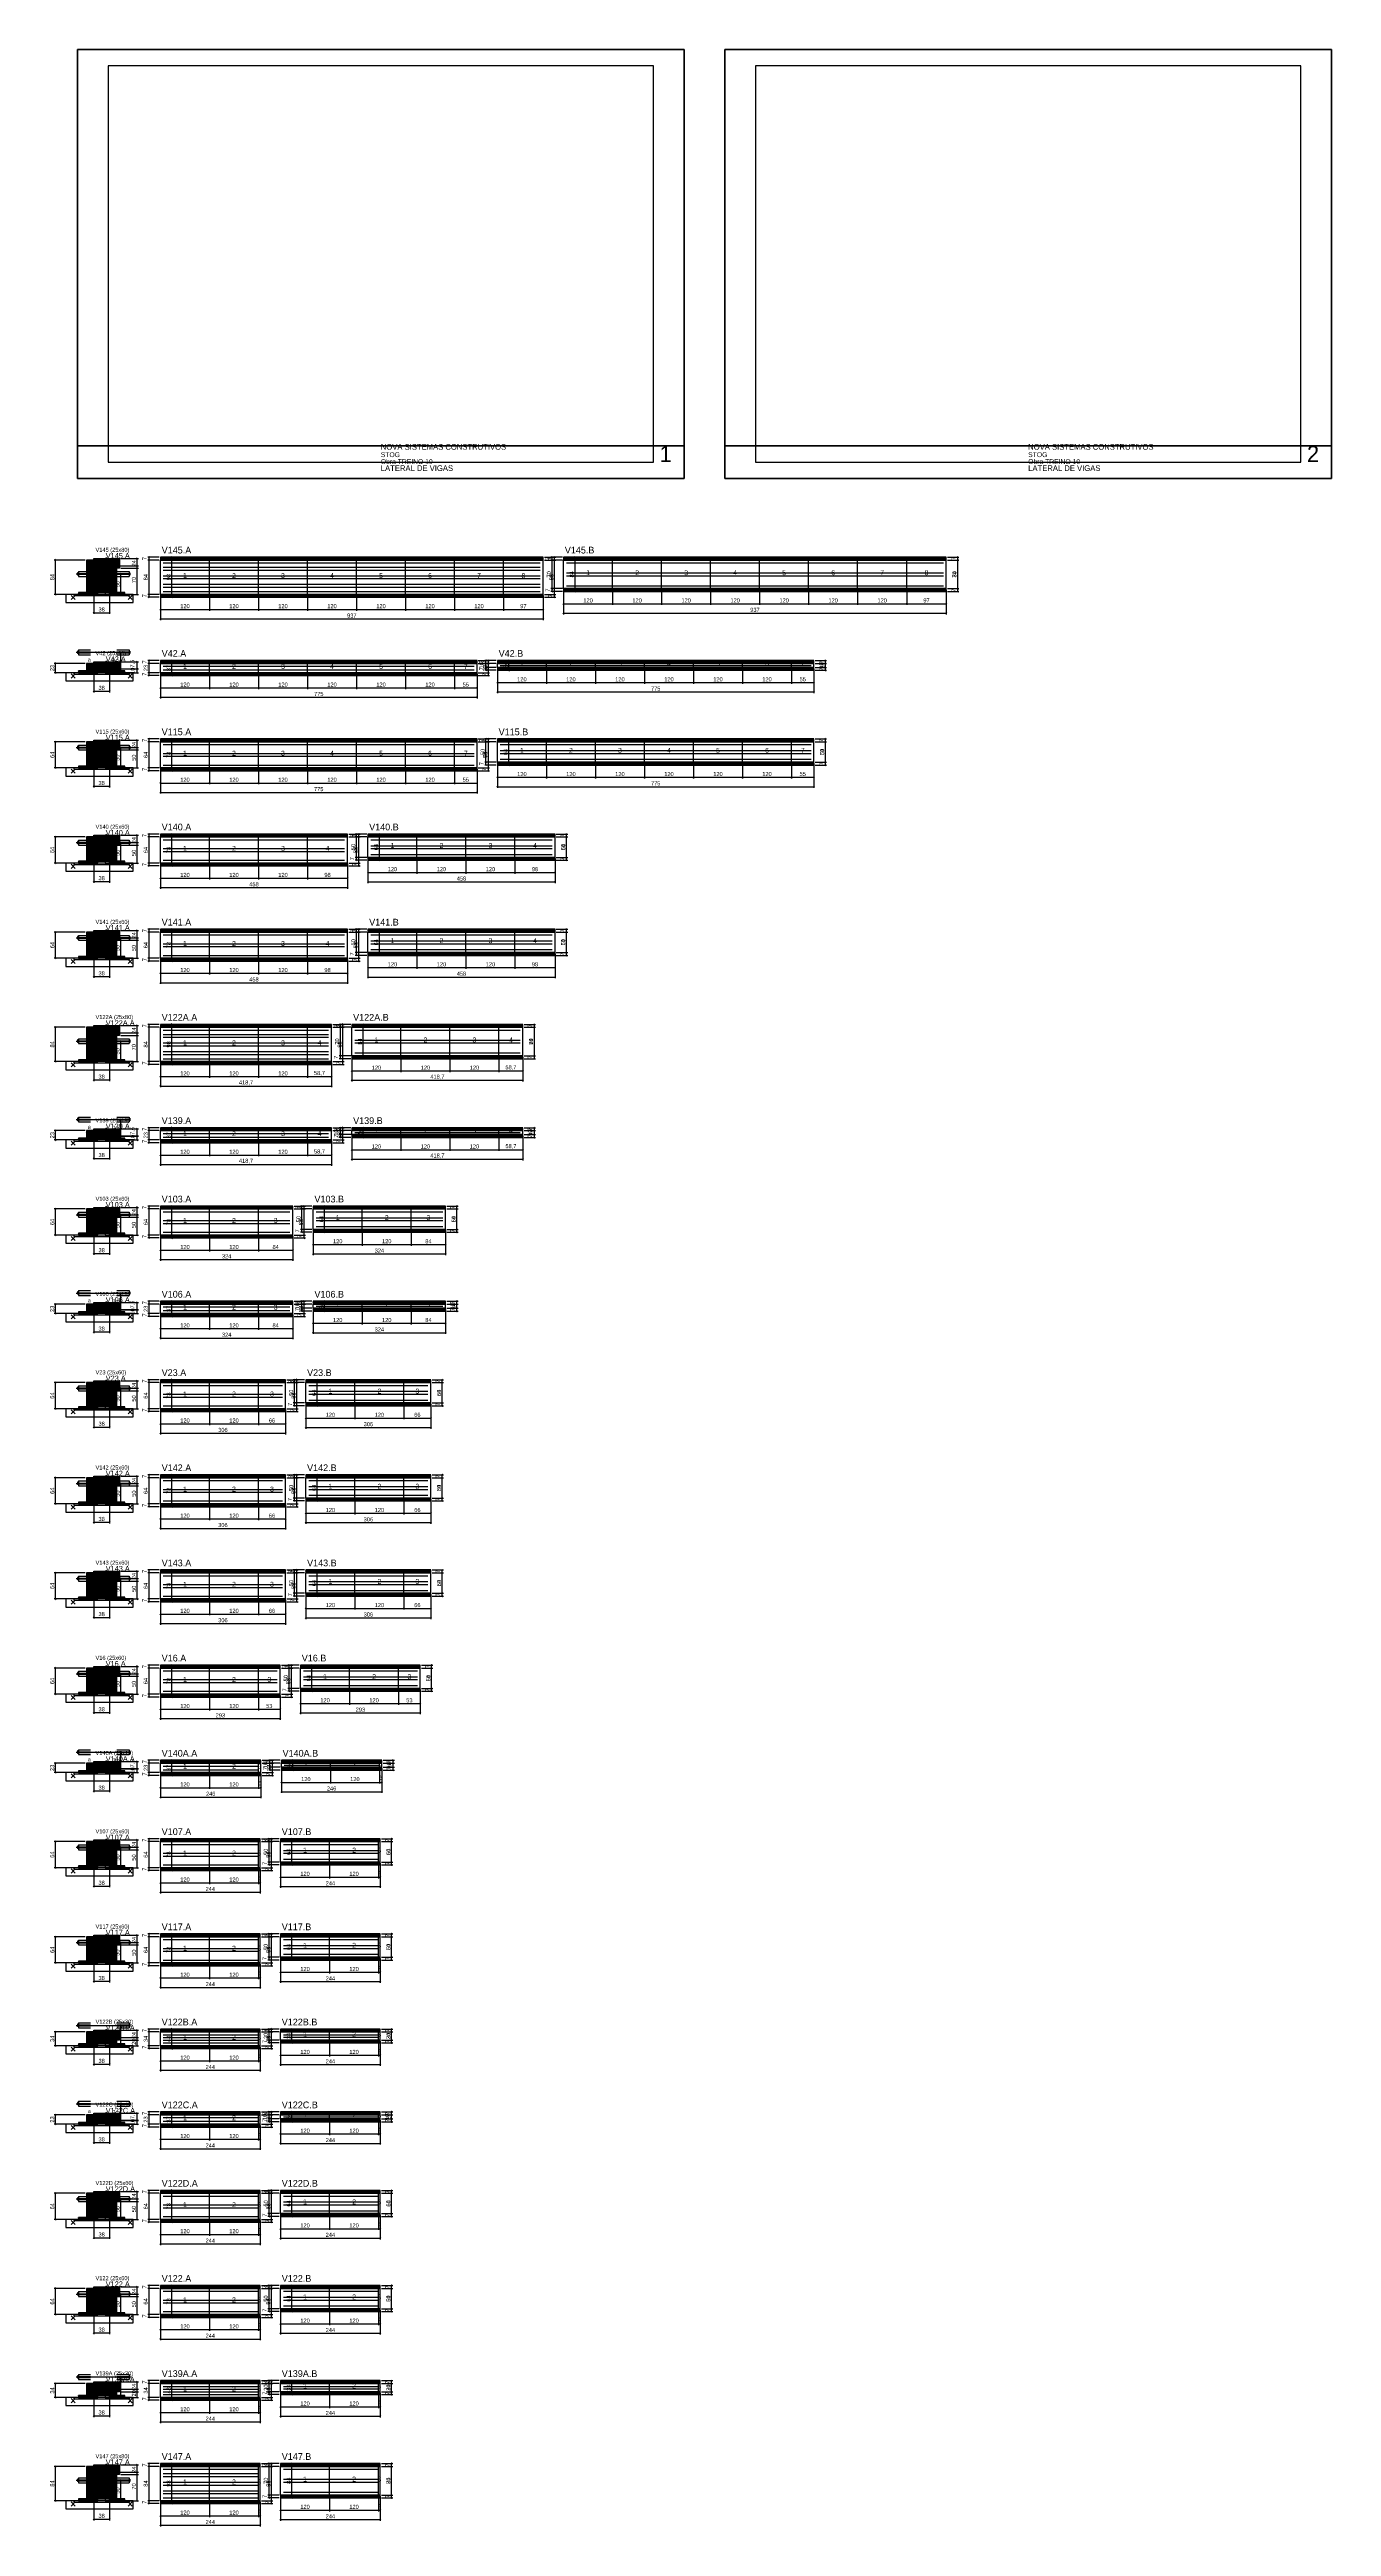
# Model space of a CAD drawing. Extents: x -9000 to 3070, y -4815 to 1250.
# Drawn here: x -69 to 3070, y -4815 to 1250 of the extents above.
import ezdxf
from ezdxf.enums import TextEntityAlignment as Align

# ---------------------------------------------------------------- set-up
doc = ezdxf.new("R2010")
doc.units = 0
for name, color, linetype in [('5', 5, 'Continuous'), ('BARRA_ANCORAGEM', 126, 'Continuous'), ('barrote', 126, 'Continuous'), ('CARIMBO', 255, 'Continuous'), ('CONCRETO', 251, 'Continuous'), ('COTA', 241, 'Continuous'), ('Cota Seção (2x)', 241, 'Continuous'), ('detalhes', 7, 'Continuous'), ('Folhas', 255, 'Continuous'), ('Hachura', 251, 'Continuous'), ('HACHURACONCRETO', 251, 'Continuous'), ('Madeira', 126, 'Continuous'), ('NOMENCLATURA', 7, 'Continuous'), ('Painéis', 200, 'Continuous'), ('presilha', 224, 'Continuous'), ('SARR_2.2x5', 40, 'Continuous'), ('SARR_2.2x7', 40, 'Continuous'), ('SARRAFO_2_2X7', 40, 'Continuous'), ('SCO-___-LAJ', 224, 'Continuous'), ('TENSOR', 224, 'Continuous'), ('Texto Seção', 7, 'Continuous')]:
    doc.layers.add(name, color=color, linetype=linetype)
doc.dimstyles.new('PAINEL', dxfattribs={"dimtxt": 10, "dimasz": 3, "dimexe": 3, "dimexo": 3, "dimgap": 3, "dimtad": 1, "dimblk": 'OBLIQUE', "dimblk1": 'OBLIQUE', "dimcen": 2.5, "dimclrd": 4, "dimclre": 4, "dimclrt": 240, "dimazin": 3, "dimtfac": 1, "dimtmove": 0, "dimatfit": 3})
doc.dimstyles.new('SECAO2X', dxfattribs={"dimtxt": 7, "dimasz": 5, "dimexe": 3, "dimexo": 3, "dimgap": 2, "dimtad": 3, "dimblk": 'OBLIQUE', "dimblk1": 'OBLIQUE', "dimcen": 2.5, "dimclrd": 4, "dimclre": 4, "dimclrt": 1, "dimazin": 3, "dimtfac": 1, "dimtmove": 0, "dimatfit": 3})

# ---------------------------------------------------------------- blocks, each defined once
blk = doc.blocks.new('PAR_ESQ')
for p, q in [((-1, -1), (1, 1)), ((-1, 1), (1, -1))]:
    blk.add_line(p, q)
blk = doc.blocks.new('PAR_FUNDO_ESQ')
for p, q in [((-1, -1), (1, 1)), ((-1, 1), (1, -1))]:
    blk.add_line(p, q)
blk = doc.blocks.new('PAR_FUNDO_DIR')
for p, q in [((-1, -1), (1, 1)), ((-1, 1), (1, -1))]:
    blk.add_line(p, q)
blk = doc.blocks.new('par_int_esq')
for p, q in [((-1, -1), (1, 1)), ((-1, 1), (1, -1))]:
    blk.add_line(p, q)
blk = doc.blocks.new('par_int_dir')
for p, q in [((-1, -1), (1, 1)), ((-1, 1), (1, -1))]:
    blk.add_line(p, q)
blk = doc.blocks.new('_OBLIQUE')
at = {"color": 0, "linetype": 'BYBLOCK'}
blk.add_line((-0.5, -0.5), (0.5, 0.5), dxfattribs=at)

msp = doc.modelspace()

# ---------------------------------------------------------------- hatches: boundary and pattern name
at = {"layer": 'COTA'}
h = msp.add_hatch(dxfattribs=at)
h.set_pattern_fill('ANSI31', scale=0.4)
h.paths.add_polyline_path([(40, -76), (40, 4), (103, 4), (103, -20), (78, -20), (78, -76)])
h = msp.add_hatch(dxfattribs=at)
h.set_pattern_fill('ANSI31', scale=0.5)
h.paths.add_polyline_path([(203, 0), (323, 0), (323, 7), (203, 7)])
h = msp.add_hatch(dxfattribs=at)
h.set_pattern_fill('ANSI31', scale=0.5)
h.paths.add_polyline_path([(323, 0), (443, 0), (443, 7), (323, 7)])
h = msp.add_hatch(dxfattribs=at)
h.set_pattern_fill('ANSI31', scale=0.5)
h.paths.add_polyline_path([(443, 0), (563, 0), (563, 7), (443, 7)])
h = msp.add_hatch(dxfattribs=at)
h.set_pattern_fill('ANSI31', scale=0.5)
h.paths.add_polyline_path([(563, 0), (683, 0), (683, 7), (563, 7)])
h = msp.add_hatch(dxfattribs=at)
h.set_pattern_fill('ANSI31', scale=0.5)
h.paths.add_polyline_path([(683, 0), (803, 0), (803, 7), (683, 7)])
h = msp.add_hatch(dxfattribs=at)
h.set_pattern_fill('ANSI31', scale=0.5)
h.paths.add_polyline_path([(803, 0), (923, 0), (923, 7), (803, 7)])
h = msp.add_hatch(dxfattribs=at)
h.set_pattern_fill('ANSI31', scale=0.5)
h.paths.add_polyline_path([(923, 0), (1043, 0), (1043, 7), (923, 7)])
h = msp.add_hatch(dxfattribs=at)
h.set_pattern_fill('ANSI31', scale=0.5)
h.paths.add_polyline_path([(1043, 0), (1140, 0), (1140, 7), (1043, 7)])
h = msp.add_hatch(dxfattribs=at)
h.set_pattern_fill('ANSI31', scale=0.5)
h.paths.add_polyline_path([(1190, 0), (1310, 0), (1310, 7), (1190, 7)])
h = msp.add_hatch(dxfattribs=at)
h.set_pattern_fill('ANSI31', scale=0.5)
h.paths.add_polyline_path([(1310, 0), (1430, 0), (1430, 7), (1310, 7)])
h = msp.add_hatch(dxfattribs=at)
h.set_pattern_fill('ANSI31', scale=0.5)
h.paths.add_polyline_path([(1430, 0), (1550, 0), (1550, 7), (1430, 7)])
h = msp.add_hatch(dxfattribs=at)
h.set_pattern_fill('ANSI31', scale=0.5)
h.paths.add_polyline_path([(1550, 0), (1670, 0), (1670, 7), (1550, 7)])
h = msp.add_hatch(dxfattribs=at)
h.set_pattern_fill('ANSI31', scale=0.5)
h.paths.add_polyline_path([(1670, 0), (1790, 0), (1790, 7), (1670, 7)])
h = msp.add_hatch(dxfattribs=at)
h.set_pattern_fill('ANSI31', scale=0.5)
h.paths.add_polyline_path([(1790, 0), (1910, 0), (1910, 7), (1790, 7)])
h = msp.add_hatch(dxfattribs=at)
h.set_pattern_fill('ANSI31', scale=0.5)
h.paths.add_polyline_path([(1910, 0), (2030, 0), (2030, 7), (1910, 7)])
h = msp.add_hatch(dxfattribs=at)
h.set_pattern_fill('ANSI31', scale=0.5)
h.paths.add_polyline_path([(2030, 0), (2127, 0), (2127, 7), (2030, 7)])
h = msp.add_hatch(dxfattribs=at)
h.set_pattern_fill('ANSI31', scale=0.5)
h.paths.add_polyline_path([(203, -91), (323, -91), (323, -84), (203, -84)])
h = msp.add_hatch(dxfattribs=at)
h.set_pattern_fill('ANSI31', scale=0.5)
h.paths.add_polyline_path([(323, -91), (443, -91), (443, -84), (323, -84)])
h = msp.add_hatch(dxfattribs=at)
h.set_pattern_fill('ANSI31', scale=0.5)
h.paths.add_polyline_path([(443, -91), (563, -91), (563, -84), (443, -84)])
h = msp.add_hatch(dxfattribs=at)
h.set_pattern_fill('ANSI31', scale=0.5)
h.paths.add_polyline_path([(563, -91), (683, -91), (683, -84), (563, -84)])
h = msp.add_hatch(dxfattribs=at)
h.set_pattern_fill('ANSI31', scale=0.5)
h.paths.add_polyline_path([(683, -91), (803, -91), (803, -84), (683, -84)])
h = msp.add_hatch(dxfattribs=at)
h.set_pattern_fill('ANSI31', scale=0.5)
h.paths.add_polyline_path([(803, -91), (923, -91), (923, -84), (803, -84)])
h = msp.add_hatch(dxfattribs=at)
h.set_pattern_fill('ANSI31', scale=0.5)
h.paths.add_polyline_path([(923, -91), (1043, -91), (1043, -84), (923, -84)])
h = msp.add_hatch(dxfattribs=at)
h.set_pattern_fill('ANSI31', scale=0.5)
h.paths.add_polyline_path([(1043, -91), (1140, -91), (1140, -84), (1043, -84)])
h = msp.add_hatch(dxfattribs=at)
h.set_pattern_fill('ANSI31', scale=0.5)
h.paths.add_polyline_path([(1190, -77), (1310, -77), (1310, -70), (1190, -70)])
h = msp.add_hatch(dxfattribs=at)
h.set_pattern_fill('ANSI31', scale=0.5)
h.paths.add_polyline_path([(1310, -77), (1430, -77), (1430, -70), (1310, -70)])
h = msp.add_hatch(dxfattribs=at)
h.set_pattern_fill('ANSI31', scale=0.5)
h.paths.add_polyline_path([(1430, -77), (1550, -77), (1550, -70), (1430, -70)])
h = msp.add_hatch(dxfattribs=at)
h.set_pattern_fill('ANSI31', scale=0.5)
h.paths.add_polyline_path([(1550, -77), (1670, -77), (1670, -70), (1550, -70)])
h = msp.add_hatch(dxfattribs=at)
h.set_pattern_fill('ANSI31', scale=0.5)
h.paths.add_polyline_path([(1670, -77), (1790, -77), (1790, -70), (1670, -70)])
h = msp.add_hatch(dxfattribs=at)
h.set_pattern_fill('ANSI31', scale=0.5)
h.paths.add_polyline_path([(1790, -77), (1910, -77), (1910, -70), (1790, -70)])
h = msp.add_hatch(dxfattribs=at)
h.set_pattern_fill('ANSI31', scale=0.5)
h.paths.add_polyline_path([(1910, -77), (2030, -77), (2030, -70), (1910, -70)])
h = msp.add_hatch(dxfattribs=at)
h.set_pattern_fill('ANSI31', scale=0.5)
h.paths.add_polyline_path([(2030, -77), (2127, -77), (2127, -70), (2030, -70)])
h = msp.add_hatch(dxfattribs=at)
h.set_pattern_fill('ANSI31', scale=0.4)
h.paths.add_polyline_path([(40, -268), (40, -249), (103, -249), (103, -266.6), (78, -266.6), (78, -268)])
h = msp.add_hatch(dxfattribs=at)
h.set_pattern_fill('ANSI31', scale=0.5)
h.paths.add_polyline_path([(203, -253), (323, -253), (323, -246), (203, -246)])
h = msp.add_hatch(dxfattribs=at)
h.set_pattern_fill('ANSI31', scale=0.5)
h.paths.add_polyline_path([(203, -283), (323, -283), (323, -276), (203, -276)])
h = msp.add_hatch(dxfattribs=at)
h.set_pattern_fill('ANSI31', scale=0.5)
h.paths.add_polyline_path([(323, -253), (443, -253), (443, -246), (323, -246)])
h = msp.add_hatch(dxfattribs=at)
h.set_pattern_fill('ANSI31', scale=0.5)
h.paths.add_polyline_path([(323, -283), (443, -283), (443, -276), (323, -276)])
h = msp.add_hatch(dxfattribs=at)
h.set_pattern_fill('ANSI31', scale=0.5)
h.paths.add_polyline_path([(443, -253), (563, -253), (563, -246), (443, -246)])
h = msp.add_hatch(dxfattribs=at)
h.set_pattern_fill('ANSI31', scale=0.5)
h.paths.add_polyline_path([(443, -283), (563, -283), (563, -276), (443, -276)])
h = msp.add_hatch(dxfattribs=at)
h.set_pattern_fill('ANSI31', scale=0.5)
h.paths.add_polyline_path([(563, -253), (683, -253), (683, -246), (563, -246)])
h = msp.add_hatch(dxfattribs=at)
h.set_pattern_fill('ANSI31', scale=0.5)
h.paths.add_polyline_path([(563, -283), (683, -283), (683, -276), (563, -276)])
h = msp.add_hatch(dxfattribs=at)
h.set_pattern_fill('ANSI31', scale=0.5)
h.paths.add_polyline_path([(683, -253), (803, -253), (803, -246), (683, -246)])
h = msp.add_hatch(dxfattribs=at)
h.set_pattern_fill('ANSI31', scale=0.5)
h.paths.add_polyline_path([(683, -283), (803, -283), (803, -276), (683, -276)])
h = msp.add_hatch(dxfattribs=at)
h.set_pattern_fill('ANSI31', scale=0.5)
h.paths.add_polyline_path([(803, -253), (923, -253), (923, -246), (803, -246)])
h = msp.add_hatch(dxfattribs=at)
h.set_pattern_fill('ANSI31', scale=0.5)
h.paths.add_polyline_path([(803, -283), (923, -283), (923, -276), (803, -276)])
h = msp.add_hatch(dxfattribs=at)
h.set_pattern_fill('ANSI31', scale=0.5)
h.paths.add_polyline_path([(923, -253), (978, -253), (978, -246), (923, -246)])
h = msp.add_hatch(dxfattribs=at)
h.set_pattern_fill('ANSI31', scale=0.5)
h.paths.add_polyline_path([(923, -283), (978, -283), (978, -276), (923, -276)])
h = msp.add_hatch(dxfattribs=at)
h.set_pattern_fill('ANSI31', scale=0.5)
h.paths.add_polyline_path([(1028, -253), (1148, -253), (1148, -246), (1028, -246)])
h = msp.add_hatch(dxfattribs=at)
h.set_pattern_fill('ANSI31', scale=0.5)
h.paths.add_polyline_path([(1028, -270), (1148, -270), (1148, -263), (1028, -263)])
h = msp.add_hatch(dxfattribs=at)
h.set_pattern_fill('ANSI31', scale=0.5)
h.paths.add_polyline_path([(1148, -253), (1268, -253), (1268, -246), (1148, -246)])
h = msp.add_hatch(dxfattribs=at)
h.set_pattern_fill('ANSI31', scale=0.5)
h.paths.add_polyline_path([(1148, -270), (1268, -270), (1268, -263), (1148, -263)])
h = msp.add_hatch(dxfattribs=at)
h.set_pattern_fill('ANSI31', scale=0.5)
h.paths.add_polyline_path([(1268, -253), (1388, -253), (1388, -246), (1268, -246)])
h = msp.add_hatch(dxfattribs=at)
h.set_pattern_fill('ANSI31', scale=0.5)
h.paths.add_polyline_path([(1268, -270), (1388, -270), (1388, -263), (1268, -263)])
h = msp.add_hatch(dxfattribs=at)
h.set_pattern_fill('ANSI31', scale=0.5)
h.paths.add_polyline_path([(1388, -253), (1508, -253), (1508, -246), (1388, -246)])
h = msp.add_hatch(dxfattribs=at)
h.set_pattern_fill('ANSI31', scale=0.5)
h.paths.add_polyline_path([(1388, -270), (1508, -270), (1508, -263), (1388, -263)])
h = msp.add_hatch(dxfattribs=at)
h.set_pattern_fill('ANSI31', scale=0.5)
h.paths.add_polyline_path([(1508, -253), (1628, -253), (1628, -246), (1508, -246)])
h = msp.add_hatch(dxfattribs=at)
h.set_pattern_fill('ANSI31', scale=0.5)
h.paths.add_polyline_path([(1508, -270), (1628, -270), (1628, -263), (1508, -263)])
h = msp.add_hatch(dxfattribs=at)
h.set_pattern_fill('ANSI31', scale=0.5)
h.paths.add_polyline_path([(1628, -253), (1748, -253), (1748, -246), (1628, -246)])
h = msp.add_hatch(dxfattribs=at)
h.set_pattern_fill('ANSI31', scale=0.5)
h.paths.add_polyline_path([(1628, -270), (1748, -270), (1748, -263), (1628, -263)])
h = msp.add_hatch(dxfattribs=at)
h.set_pattern_fill('ANSI31', scale=0.5)
h.paths.add_polyline_path([(1748, -253), (1803, -253), (1803, -246), (1748, -246)])
h = msp.add_hatch(dxfattribs=at)
h.set_pattern_fill('ANSI31', scale=0.5)
h.paths.add_polyline_path([(1748, -270), (1803, -270), (1803, -263), (1748, -263)])
h = msp.add_hatch(dxfattribs=at)
h.set_pattern_fill('ANSI31', scale=0.4)
h.paths.add_polyline_path([(40, -501), (40, -441), (103, -441), (103, -465), (78, -465), (78, -501)])
h = msp.add_hatch(dxfattribs=at)
h.set_pattern_fill('ANSI31', scale=0.5)
h.paths.add_polyline_path([(203, -445), (323, -445), (323, -438), (203, -438)])
h = msp.add_hatch(dxfattribs=at)
h.set_pattern_fill('ANSI31', scale=0.5)
h.paths.add_polyline_path([(323, -445), (443, -445), (443, -438), (323, -438)])
h = msp.add_hatch(dxfattribs=at)
h.set_pattern_fill('ANSI31', scale=0.5)
h.paths.add_polyline_path([(443, -445), (563, -445), (563, -438), (443, -438)])
h = msp.add_hatch(dxfattribs=at)
h.set_pattern_fill('ANSI31', scale=0.5)
h.paths.add_polyline_path([(563, -445), (683, -445), (683, -438), (563, -438)])
h = msp.add_hatch(dxfattribs=at)
h.set_pattern_fill('ANSI31', scale=0.5)
h.paths.add_polyline_path([(683, -445), (803, -445), (803, -438), (683, -438)])
h = msp.add_hatch(dxfattribs=at)
h.set_pattern_fill('ANSI31', scale=0.5)
h.paths.add_polyline_path([(803, -445), (923, -445), (923, -438), (803, -438)])
h = msp.add_hatch(dxfattribs=at)
h.set_pattern_fill('ANSI31', scale=0.5)
h.paths.add_polyline_path([(923, -445), (978, -445), (978, -438), (923, -438)])
h = msp.add_hatch(dxfattribs=at)
h.set_pattern_fill('ANSI31', scale=0.5)
h.paths.add_polyline_path([(1028, -445), (1148, -445), (1148, -438), (1028, -438)])
h = msp.add_hatch(dxfattribs=at)
h.set_pattern_fill('ANSI31', scale=0.5)
h.paths.add_polyline_path([(1148, -445), (1268, -445), (1268, -438), (1148, -438)])
h = msp.add_hatch(dxfattribs=at)
h.set_pattern_fill('ANSI31', scale=0.5)
h.paths.add_polyline_path([(1268, -445), (1388, -445), (1388, -438), (1268, -438)])
h = msp.add_hatch(dxfattribs=at)
h.set_pattern_fill('ANSI31', scale=0.5)
h.paths.add_polyline_path([(1388, -445), (1508, -445), (1508, -438), (1388, -438)])
h = msp.add_hatch(dxfattribs=at)
h.set_pattern_fill('ANSI31', scale=0.5)
h.paths.add_polyline_path([(1508, -445), (1628, -445), (1628, -438), (1508, -438)])
h = msp.add_hatch(dxfattribs=at)
h.set_pattern_fill('ANSI31', scale=0.5)
h.paths.add_polyline_path([(1628, -445), (1748, -445), (1748, -438), (1628, -438)])
h = msp.add_hatch(dxfattribs=at)
h.set_pattern_fill('ANSI31', scale=0.5)
h.paths.add_polyline_path([(1748, -445), (1803, -445), (1803, -438), (1748, -438)])
h = msp.add_hatch(dxfattribs=at)
h.set_pattern_fill('ANSI31', scale=0.5)
h.paths.add_polyline_path([(203, -516), (323, -516), (323, -509), (203, -509)])
h = msp.add_hatch(dxfattribs=at)
h.set_pattern_fill('ANSI31', scale=0.5)
h.paths.add_polyline_path([(323, -516), (443, -516), (443, -509), (323, -509)])
h = msp.add_hatch(dxfattribs=at)
h.set_pattern_fill('ANSI31', scale=0.5)
h.paths.add_polyline_path([(443, -516), (563, -516), (563, -509), (443, -509)])
h = msp.add_hatch(dxfattribs=at)
h.set_pattern_fill('ANSI31', scale=0.5)
h.paths.add_polyline_path([(563, -516), (683, -516), (683, -509), (563, -509)])
h = msp.add_hatch(dxfattribs=at)
h.set_pattern_fill('ANSI31', scale=0.5)
h.paths.add_polyline_path([(683, -516), (803, -516), (803, -509), (683, -509)])
h = msp.add_hatch(dxfattribs=at)
h.set_pattern_fill('ANSI31', scale=0.5)
h.paths.add_polyline_path([(803, -516), (923, -516), (923, -509), (803, -509)])
h = msp.add_hatch(dxfattribs=at)
h.set_pattern_fill('ANSI31', scale=0.5)
h.paths.add_polyline_path([(923, -516), (978, -516), (978, -509), (923, -509)])
h = msp.add_hatch(dxfattribs=at)
h.set_pattern_fill('ANSI31', scale=0.5)
h.paths.add_polyline_path([(1028, -502), (1148, -502), (1148, -495), (1028, -495)])
h = msp.add_hatch(dxfattribs=at)
h.set_pattern_fill('ANSI31', scale=0.5)
h.paths.add_polyline_path([(1148, -502), (1268, -502), (1268, -495), (1148, -495)])
h = msp.add_hatch(dxfattribs=at)
h.set_pattern_fill('ANSI31', scale=0.5)
h.paths.add_polyline_path([(1268, -502), (1388, -502), (1388, -495), (1268, -495)])
h = msp.add_hatch(dxfattribs=at)
h.set_pattern_fill('ANSI31', scale=0.5)
h.paths.add_polyline_path([(1388, -502), (1508, -502), (1508, -495), (1388, -495)])
h = msp.add_hatch(dxfattribs=at)
h.set_pattern_fill('ANSI31', scale=0.5)
h.paths.add_polyline_path([(1508, -502), (1628, -502), (1628, -495), (1508, -495)])
h = msp.add_hatch(dxfattribs=at)
h.set_pattern_fill('ANSI31', scale=0.5)
h.paths.add_polyline_path([(1628, -502), (1748, -502), (1748, -495), (1628, -495)])
h = msp.add_hatch(dxfattribs=at)
h.set_pattern_fill('ANSI31', scale=0.5)
h.paths.add_polyline_path([(1748, -502), (1803, -502), (1803, -495), (1748, -495)])
h = msp.add_hatch(dxfattribs=at)
h.set_pattern_fill('ANSI31', scale=0.4)
h.paths.add_polyline_path([(40, -734), (40, -674), (103, -674), (103, -698), (78, -698), (78, -734)])
h = msp.add_hatch(dxfattribs=at)
h.set_pattern_fill('ANSI31', scale=0.5)
h.paths.add_polyline_path([(203, -678), (323, -678), (323, -671), (203, -671)])
h = msp.add_hatch(dxfattribs=at)
h.set_pattern_fill('ANSI31', scale=0.5)
h.paths.add_polyline_path([(323, -678), (443, -678), (443, -671), (323, -671)])
h = msp.add_hatch(dxfattribs=at)
h.set_pattern_fill('ANSI31', scale=0.5)
h.paths.add_polyline_path([(443, -678), (563, -678), (563, -671), (443, -671)])
h = msp.add_hatch(dxfattribs=at)
h.set_pattern_fill('ANSI31', scale=0.5)
h.paths.add_polyline_path([(563, -678), (661, -678), (661, -671), (563, -671)])
h = msp.add_hatch(dxfattribs=at)
h.set_pattern_fill('ANSI31', scale=0.5)
h.paths.add_polyline_path([(711, -678), (831, -678), (831, -671), (711, -671)])
h = msp.add_hatch(dxfattribs=at)
h.set_pattern_fill('ANSI31', scale=0.5)
h.paths.add_polyline_path([(831, -678), (951, -678), (951, -671), (831, -671)])
h = msp.add_hatch(dxfattribs=at)
h.set_pattern_fill('ANSI31', scale=0.5)
h.paths.add_polyline_path([(951, -678), (1071, -678), (1071, -671), (951, -671)])
h = msp.add_hatch(dxfattribs=at)
h.set_pattern_fill('ANSI31', scale=0.5)
h.paths.add_polyline_path([(1071, -678), (1169, -678), (1169, -671), (1071, -671)])
h = msp.add_hatch(dxfattribs=at)
h.set_pattern_fill('ANSI31', scale=0.5)
h.paths.add_polyline_path([(203, -749), (323, -749), (323, -742), (203, -742)])
h = msp.add_hatch(dxfattribs=at)
h.set_pattern_fill('ANSI31', scale=0.5)
h.paths.add_polyline_path([(323, -749), (443, -749), (443, -742), (323, -742)])
h = msp.add_hatch(dxfattribs=at)
h.set_pattern_fill('ANSI31', scale=0.5)
h.paths.add_polyline_path([(443, -749), (563, -749), (563, -742), (443, -742)])
h = msp.add_hatch(dxfattribs=at)
h.set_pattern_fill('ANSI31', scale=0.5)
h.paths.add_polyline_path([(563, -749), (661, -749), (661, -742), (563, -742)])
h = msp.add_hatch(dxfattribs=at)
h.set_pattern_fill('ANSI31', scale=0.5)
h.paths.add_polyline_path([(711, -735), (831, -735), (831, -728), (711, -728)])
h = msp.add_hatch(dxfattribs=at)
h.set_pattern_fill('ANSI31', scale=0.5)
h.paths.add_polyline_path([(831, -735), (951, -735), (951, -728), (831, -728)])
h = msp.add_hatch(dxfattribs=at)
h.set_pattern_fill('ANSI31', scale=0.5)
h.paths.add_polyline_path([(951, -735), (1071, -735), (1071, -728), (951, -728)])
h = msp.add_hatch(dxfattribs=at)
h.set_pattern_fill('ANSI31', scale=0.5)
h.paths.add_polyline_path([(1071, -735), (1169, -735), (1169, -728), (1071, -728)])
h = msp.add_hatch(dxfattribs=at)
h.set_pattern_fill('ANSI31', scale=0.4)
h.paths.add_polyline_path([(40, -967), (40, -907), (103, -907), (103, -931), (78, -931), (78, -967)])
h = msp.add_hatch(dxfattribs=at)
h.set_pattern_fill('ANSI31', scale=0.5)
h.paths.add_polyline_path([(203, -911), (323, -911), (323, -904), (203, -904)])
h = msp.add_hatch(dxfattribs=at)
h.set_pattern_fill('ANSI31', scale=0.5)
h.paths.add_polyline_path([(323, -911), (443, -911), (443, -904), (323, -904)])
h = msp.add_hatch(dxfattribs=at)
h.set_pattern_fill('ANSI31', scale=0.5)
h.paths.add_polyline_path([(443, -911), (563, -911), (563, -904), (443, -904)])
h = msp.add_hatch(dxfattribs=at)
h.set_pattern_fill('ANSI31', scale=0.5)
h.paths.add_polyline_path([(563, -911), (661, -911), (661, -904), (563, -904)])
h = msp.add_hatch(dxfattribs=at)
h.set_pattern_fill('ANSI31', scale=0.5)
h.paths.add_polyline_path([(711, -911), (831, -911), (831, -904), (711, -904)])
h = msp.add_hatch(dxfattribs=at)
h.set_pattern_fill('ANSI31', scale=0.5)
h.paths.add_polyline_path([(831, -911), (951, -911), (951, -904), (831, -904)])
h = msp.add_hatch(dxfattribs=at)
h.set_pattern_fill('ANSI31', scale=0.5)
h.paths.add_polyline_path([(951, -911), (1071, -911), (1071, -904), (951, -904)])
h = msp.add_hatch(dxfattribs=at)
h.set_pattern_fill('ANSI31', scale=0.5)
h.paths.add_polyline_path([(1071, -911), (1169, -911), (1169, -904), (1071, -904)])
h = msp.add_hatch(dxfattribs=at)
h.set_pattern_fill('ANSI31', scale=0.5)
h.paths.add_polyline_path([(711, -968), (831, -968), (831, -961), (711, -961)])
h = msp.add_hatch(dxfattribs=at)
h.set_pattern_fill('ANSI31', scale=0.5)
h.paths.add_polyline_path([(831, -968), (951, -968), (951, -961), (831, -961)])
h = msp.add_hatch(dxfattribs=at)
h.set_pattern_fill('ANSI31', scale=0.5)
h.paths.add_polyline_path([(951, -968), (1071, -968), (1071, -961), (951, -961)])
h = msp.add_hatch(dxfattribs=at)
h.set_pattern_fill('ANSI31', scale=0.5)
h.paths.add_polyline_path([(1071, -968), (1169, -968), (1169, -961), (1071, -961)])
h = msp.add_hatch(dxfattribs=at)
h.set_pattern_fill('ANSI31', scale=0.5)
h.paths.add_polyline_path([(203, -982), (323, -982), (323, -975), (203, -975)])
h = msp.add_hatch(dxfattribs=at)
h.set_pattern_fill('ANSI31', scale=0.5)
h.paths.add_polyline_path([(323, -982), (443, -982), (443, -975), (323, -975)])
h = msp.add_hatch(dxfattribs=at)
h.set_pattern_fill('ANSI31', scale=0.5)
h.paths.add_polyline_path([(443, -982), (563, -982), (563, -975), (443, -975)])
h = msp.add_hatch(dxfattribs=at)
h.set_pattern_fill('ANSI31', scale=0.5)
h.paths.add_polyline_path([(563, -982), (661, -982), (661, -975), (563, -975)])
h = msp.add_hatch(dxfattribs=at)
h.set_pattern_fill('ANSI31', scale=0.4)
h.paths.add_polyline_path([(40, -1220), (40, -1140), (103, -1140), (103, -1164), (78, -1164), (78, -1220)])
h = msp.add_hatch(dxfattribs=at)
h.set_pattern_fill('ANSI31', scale=0.5)
h.paths.add_polyline_path([(203, -1144), (323, -1144), (323, -1137), (203, -1137)])
h = msp.add_hatch(dxfattribs=at)
h.set_pattern_fill('ANSI31', scale=0.5)
h.paths.add_polyline_path([(323, -1144), (443, -1144), (443, -1137), (323, -1137)])
h = msp.add_hatch(dxfattribs=at)
h.set_pattern_fill('ANSI31', scale=0.5)
h.paths.add_polyline_path([(443, -1144), (563, -1144), (563, -1137), (443, -1137)])
h = msp.add_hatch(dxfattribs=at)
h.set_pattern_fill('ANSI31', scale=0.5)
h.paths.add_polyline_path([(563, -1144), (621.7, -1144), (621.7, -1137), (563, -1137)])
h = msp.add_hatch(dxfattribs=at)
h.set_pattern_fill('ANSI31', scale=0.5)
h.paths.add_polyline_path([(671.7, -1144), (791.7, -1144), (791.7, -1137), (671.7, -1137)])
h = msp.add_hatch(dxfattribs=at)
h.set_pattern_fill('ANSI31', scale=0.5)
h.paths.add_polyline_path([(791.7, -1144), (911.7, -1144), (911.7, -1137), (791.7, -1137)])
h = msp.add_hatch(dxfattribs=at)
h.set_pattern_fill('ANSI31', scale=0.5)
h.paths.add_polyline_path([(911.7, -1144), (1031.7, -1144), (1031.7, -1137), (911.7, -1137)])
h = msp.add_hatch(dxfattribs=at)
h.set_pattern_fill('ANSI31', scale=0.5)
h.paths.add_polyline_path([(1031.7, -1144), (1090.4, -1144), (1090.4, -1137), (1031.7, -1137)])
h = msp.add_hatch(dxfattribs=at)
h.set_pattern_fill('ANSI31', scale=0.5)
h.paths.add_polyline_path([(203, -1235), (323, -1235), (323, -1228), (203, -1228)])
h = msp.add_hatch(dxfattribs=at)
h.set_pattern_fill('ANSI31', scale=0.5)
h.paths.add_polyline_path([(323, -1235), (443, -1235), (443, -1228), (323, -1228)])
h = msp.add_hatch(dxfattribs=at)
h.set_pattern_fill('ANSI31', scale=0.5)
h.paths.add_polyline_path([(443, -1235), (563, -1235), (563, -1228), (443, -1228)])
h = msp.add_hatch(dxfattribs=at)
h.set_pattern_fill('ANSI31', scale=0.5)
h.paths.add_polyline_path([(563, -1235), (621.7, -1235), (621.7, -1228), (563, -1228)])
h = msp.add_hatch(dxfattribs=at)
h.set_pattern_fill('ANSI31', scale=0.5)
h.paths.add_polyline_path([(671.7, -1221), (791.7, -1221), (791.7, -1214), (671.7, -1214)])
h = msp.add_hatch(dxfattribs=at)
h.set_pattern_fill('ANSI31', scale=0.5)
h.paths.add_polyline_path([(791.7, -1221), (911.7, -1221), (911.7, -1214), (791.7, -1214)])
h = msp.add_hatch(dxfattribs=at)
h.set_pattern_fill('ANSI31', scale=0.5)
h.paths.add_polyline_path([(911.7, -1221), (1031.7, -1221), (1031.7, -1214), (911.7, -1214)])
h = msp.add_hatch(dxfattribs=at)
h.set_pattern_fill('ANSI31', scale=0.5)
h.paths.add_polyline_path([(1031.7, -1221), (1090.4, -1221), (1090.4, -1214), (1031.7, -1214)])
h = msp.add_hatch(dxfattribs=at)
h.set_pattern_fill('ANSI31', scale=0.4)
h.paths.add_polyline_path([(40, -1412), (40, -1393), (103, -1393), (103, -1410.6), (78, -1410.6), (78, -1412)])
h = msp.add_hatch(dxfattribs=at)
h.set_pattern_fill('ANSI31', scale=0.5)
h.paths.add_polyline_path([(203, -1397), (323, -1397), (323, -1390), (203, -1390)])
h = msp.add_hatch(dxfattribs=at)
h.set_pattern_fill('ANSI31', scale=0.5)
h.paths.add_polyline_path([(323, -1397), (443, -1397), (443, -1390), (323, -1390)])
h = msp.add_hatch(dxfattribs=at)
h.set_pattern_fill('ANSI31', scale=0.5)
h.paths.add_polyline_path([(443, -1397), (563, -1397), (563, -1390), (443, -1390)])
h = msp.add_hatch(dxfattribs=at)
h.set_pattern_fill('ANSI31', scale=0.5)
h.paths.add_polyline_path([(563, -1397), (621.7, -1397), (621.7, -1390), (563, -1390)])
h = msp.add_hatch(dxfattribs=at)
h.set_pattern_fill('ANSI31', scale=0.5)
h.paths.add_polyline_path([(671.7, -1397), (791.7, -1397), (791.7, -1390), (671.7, -1390)])
h = msp.add_hatch(dxfattribs=at)
h.set_pattern_fill('ANSI31', scale=0.5)
h.paths.add_polyline_path([(791.7, -1397), (911.7, -1397), (911.7, -1390), (791.7, -1390)])
h = msp.add_hatch(dxfattribs=at)
h.set_pattern_fill('ANSI31', scale=0.5)
h.paths.add_polyline_path([(911.7, -1397), (1031.7, -1397), (1031.7, -1390), (911.7, -1390)])
h = msp.add_hatch(dxfattribs=at)
h.set_pattern_fill('ANSI31', scale=0.5)
h.paths.add_polyline_path([(1031.7, -1397), (1090.4, -1397), (1090.4, -1390), (1031.7, -1390)])
h = msp.add_hatch(dxfattribs=at)
h.set_pattern_fill('ANSI31', scale=0.5)
h.paths.add_polyline_path([(203, -1427), (323, -1427), (323, -1420), (203, -1420)])
h = msp.add_hatch(dxfattribs=at)
h.set_pattern_fill('ANSI31', scale=0.5)
h.paths.add_polyline_path([(323, -1427), (443, -1427), (443, -1420), (323, -1420)])
h = msp.add_hatch(dxfattribs=at)
h.set_pattern_fill('ANSI31', scale=0.5)
h.paths.add_polyline_path([(443, -1427), (563, -1427), (563, -1420), (443, -1420)])
h = msp.add_hatch(dxfattribs=at)
h.set_pattern_fill('ANSI31', scale=0.5)
h.paths.add_polyline_path([(563, -1427), (621.7, -1427), (621.7, -1420), (563, -1420)])
h = msp.add_hatch(dxfattribs=at)
h.set_pattern_fill('ANSI31', scale=0.5)
h.paths.add_polyline_path([(671.7, -1414), (791.7, -1414), (791.7, -1407), (671.7, -1407)])
h = msp.add_hatch(dxfattribs=at)
h.set_pattern_fill('ANSI31', scale=0.5)
h.paths.add_polyline_path([(791.7, -1414), (911.7, -1414), (911.7, -1407), (791.7, -1407)])
h = msp.add_hatch(dxfattribs=at)
h.set_pattern_fill('ANSI31', scale=0.5)
h.paths.add_polyline_path([(911.7, -1414), (1031.7, -1414), (1031.7, -1407), (911.7, -1407)])
h = msp.add_hatch(dxfattribs=at)
h.set_pattern_fill('ANSI31', scale=0.5)
h.paths.add_polyline_path([(1031.7, -1414), (1090.4, -1414), (1090.4, -1407), (1031.7, -1407)])
h = msp.add_hatch(dxfattribs=at)
h.set_pattern_fill('ANSI31', scale=0.4)
h.paths.add_polyline_path([(40, -1645), (40, -1585), (103, -1585), (103, -1609), (78, -1609), (78, -1645)])
h = msp.add_hatch(dxfattribs=at)
h.set_pattern_fill('ANSI31', scale=0.5)
h.paths.add_polyline_path([(203, -1589), (323, -1589), (323, -1582), (203, -1582)])
h = msp.add_hatch(dxfattribs=at)
h.set_pattern_fill('ANSI31', scale=0.5)
h.paths.add_polyline_path([(323, -1589), (443, -1589), (443, -1582), (323, -1582)])
h = msp.add_hatch(dxfattribs=at)
h.set_pattern_fill('ANSI31', scale=0.5)
h.paths.add_polyline_path([(443, -1589), (527, -1589), (527, -1582), (443, -1582)])
h = msp.add_hatch(dxfattribs=at)
h.set_pattern_fill('ANSI31', scale=0.5)
h.paths.add_polyline_path([(577, -1589), (697, -1589), (697, -1582), (577, -1582)])
h = msp.add_hatch(dxfattribs=at)
h.set_pattern_fill('ANSI31', scale=0.5)
h.paths.add_polyline_path([(697, -1589), (817, -1589), (817, -1582), (697, -1582)])
h = msp.add_hatch(dxfattribs=at)
h.set_pattern_fill('ANSI31', scale=0.5)
h.paths.add_polyline_path([(817, -1589), (901, -1589), (901, -1582), (817, -1582)])
h = msp.add_hatch(dxfattribs=at)
h.set_pattern_fill('ANSI31', scale=0.5)
h.paths.add_polyline_path([(203, -1660), (323, -1660), (323, -1653), (203, -1653)])
h = msp.add_hatch(dxfattribs=at)
h.set_pattern_fill('ANSI31', scale=0.5)
h.paths.add_polyline_path([(323, -1660), (443, -1660), (443, -1653), (323, -1653)])
h = msp.add_hatch(dxfattribs=at)
h.set_pattern_fill('ANSI31', scale=0.5)
h.paths.add_polyline_path([(443, -1660), (527, -1660), (527, -1653), (443, -1653)])
h = msp.add_hatch(dxfattribs=at)
h.set_pattern_fill('ANSI31', scale=0.5)
h.paths.add_polyline_path([(577, -1646), (697, -1646), (697, -1639), (577, -1639)])
h = msp.add_hatch(dxfattribs=at)
h.set_pattern_fill('ANSI31', scale=0.5)
h.paths.add_polyline_path([(697, -1646), (817, -1646), (817, -1639), (697, -1639)])
h = msp.add_hatch(dxfattribs=at)
h.set_pattern_fill('ANSI31', scale=0.5)
h.paths.add_polyline_path([(817, -1646), (901, -1646), (901, -1639), (817, -1639)])
h = msp.add_hatch(dxfattribs=at)
h.set_pattern_fill('ANSI31', scale=0.4)
h.paths.add_polyline_path([(40, -1837), (40, -1818), (103, -1818), (103, -1835.6), (78, -1835.6), (78, -1837)])
h = msp.add_hatch(dxfattribs=at)
h.set_pattern_fill('ANSI31', scale=0.5)
h.paths.add_polyline_path([(203, -1822), (323, -1822), (323, -1815), (203, -1815)])
h = msp.add_hatch(dxfattribs=at)
h.set_pattern_fill('ANSI31', scale=0.5)
h.paths.add_polyline_path([(323, -1822), (443, -1822), (443, -1815), (323, -1815)])
h = msp.add_hatch(dxfattribs=at)
h.set_pattern_fill('ANSI31', scale=0.5)
h.paths.add_polyline_path([(443, -1822), (527, -1822), (527, -1815), (443, -1815)])
h = msp.add_hatch(dxfattribs=at)
h.set_pattern_fill('ANSI31', scale=0.5)
h.paths.add_polyline_path([(577, -1822), (697, -1822), (697, -1815), (577, -1815)])
h = msp.add_hatch(dxfattribs=at)
h.set_pattern_fill('ANSI31', scale=0.5)
h.paths.add_polyline_path([(697, -1822), (817, -1822), (817, -1815), (697, -1815)])
h = msp.add_hatch(dxfattribs=at)
h.set_pattern_fill('ANSI31', scale=0.5)
h.paths.add_polyline_path([(817, -1822), (901, -1822), (901, -1815), (817, -1815)])
h = msp.add_hatch(dxfattribs=at)
h.set_pattern_fill('ANSI31', scale=0.5)
h.paths.add_polyline_path([(203, -1852), (323, -1852), (323, -1845), (203, -1845)])
h = msp.add_hatch(dxfattribs=at)
h.set_pattern_fill('ANSI31', scale=0.5)
h.paths.add_polyline_path([(323, -1852), (443, -1852), (443, -1845), (323, -1845)])
h = msp.add_hatch(dxfattribs=at)
h.set_pattern_fill('ANSI31', scale=0.5)
h.paths.add_polyline_path([(443, -1852), (527, -1852), (527, -1845), (443, -1845)])
h = msp.add_hatch(dxfattribs=at)
h.set_pattern_fill('ANSI31', scale=0.5)
h.paths.add_polyline_path([(577, -1839), (697, -1839), (697, -1832), (577, -1832)])
h = msp.add_hatch(dxfattribs=at)
h.set_pattern_fill('ANSI31', scale=0.5)
h.paths.add_polyline_path([(697, -1839), (817, -1839), (817, -1832), (697, -1832)])
h = msp.add_hatch(dxfattribs=at)
h.set_pattern_fill('ANSI31', scale=0.5)
h.paths.add_polyline_path([(817, -1839), (901, -1839), (901, -1832), (817, -1832)])
h = msp.add_hatch(dxfattribs=at)
h.set_pattern_fill('ANSI31', scale=0.4)
h.paths.add_polyline_path([(40, -2070), (40, -2010), (103, -2010), (103, -2034), (78, -2034), (78, -2070)])
h = msp.add_hatch(dxfattribs=at)
h.set_pattern_fill('ANSI31', scale=0.5)
h.paths.add_polyline_path([(203, -2014), (323, -2014), (323, -2007), (203, -2007)])
h = msp.add_hatch(dxfattribs=at)
h.set_pattern_fill('ANSI31', scale=0.5)
h.paths.add_polyline_path([(323, -2014), (443, -2014), (443, -2007), (323, -2007)])
h = msp.add_hatch(dxfattribs=at)
h.set_pattern_fill('ANSI31', scale=0.5)
h.paths.add_polyline_path([(443, -2014), (509, -2014), (509, -2007), (443, -2007)])
h = msp.add_hatch(dxfattribs=at)
h.set_pattern_fill('ANSI31', scale=0.5)
h.paths.add_polyline_path([(559, -2014), (679, -2014), (679, -2007), (559, -2007)])
h = msp.add_hatch(dxfattribs=at)
h.set_pattern_fill('ANSI31', scale=0.5)
h.paths.add_polyline_path([(679, -2014), (799, -2014), (799, -2007), (679, -2007)])
h = msp.add_hatch(dxfattribs=at)
h.set_pattern_fill('ANSI31', scale=0.5)
h.paths.add_polyline_path([(799, -2014), (865, -2014), (865, -2007), (799, -2007)])
h = msp.add_hatch(dxfattribs=at)
h.set_pattern_fill('ANSI31', scale=0.5)
h.paths.add_polyline_path([(203, -2085), (323, -2085), (323, -2078), (203, -2078)])
h = msp.add_hatch(dxfattribs=at)
h.set_pattern_fill('ANSI31', scale=0.5)
h.paths.add_polyline_path([(323, -2085), (443, -2085), (443, -2078), (323, -2078)])
h = msp.add_hatch(dxfattribs=at)
h.set_pattern_fill('ANSI31', scale=0.5)
h.paths.add_polyline_path([(443, -2085), (509, -2085), (509, -2078), (443, -2078)])
h = msp.add_hatch(dxfattribs=at)
h.set_pattern_fill('ANSI31', scale=0.5)
h.paths.add_polyline_path([(559, -2071), (679, -2071), (679, -2064), (559, -2064)])
h = msp.add_hatch(dxfattribs=at)
h.set_pattern_fill('ANSI31', scale=0.5)
h.paths.add_polyline_path([(679, -2071), (799, -2071), (799, -2064), (679, -2064)])
h = msp.add_hatch(dxfattribs=at)
h.set_pattern_fill('ANSI31', scale=0.5)
h.paths.add_polyline_path([(799, -2071), (865, -2071), (865, -2064), (799, -2064)])
h = msp.add_hatch(dxfattribs=at)
h.set_pattern_fill('ANSI31', scale=0.4)
h.paths.add_polyline_path([(40, -2303), (40, -2243), (103, -2243), (103, -2267), (78, -2267), (78, -2303)])
h = msp.add_hatch(dxfattribs=at)
h.set_pattern_fill('ANSI31', scale=0.5)
h.paths.add_polyline_path([(203, -2247), (323, -2247), (323, -2240), (203, -2240)])
h = msp.add_hatch(dxfattribs=at)
h.set_pattern_fill('ANSI31', scale=0.5)
h.paths.add_polyline_path([(323, -2247), (443, -2247), (443, -2240), (323, -2240)])
h = msp.add_hatch(dxfattribs=at)
h.set_pattern_fill('ANSI31', scale=0.5)
h.paths.add_polyline_path([(443, -2247), (509, -2247), (509, -2240), (443, -2240)])
h = msp.add_hatch(dxfattribs=at)
h.set_pattern_fill('ANSI31', scale=0.5)
h.paths.add_polyline_path([(559, -2247), (679, -2247), (679, -2240), (559, -2240)])
h = msp.add_hatch(dxfattribs=at)
h.set_pattern_fill('ANSI31', scale=0.5)
h.paths.add_polyline_path([(679, -2247), (799, -2247), (799, -2240), (679, -2240)])
h = msp.add_hatch(dxfattribs=at)
h.set_pattern_fill('ANSI31', scale=0.5)
h.paths.add_polyline_path([(799, -2247), (865, -2247), (865, -2240), (799, -2240)])
h = msp.add_hatch(dxfattribs=at)
h.set_pattern_fill('ANSI31', scale=0.5)
h.paths.add_polyline_path([(559, -2304), (679, -2304), (679, -2297), (559, -2297)])
h = msp.add_hatch(dxfattribs=at)
h.set_pattern_fill('ANSI31', scale=0.5)
h.paths.add_polyline_path([(679, -2304), (799, -2304), (799, -2297), (679, -2297)])
h = msp.add_hatch(dxfattribs=at)
h.set_pattern_fill('ANSI31', scale=0.5)
h.paths.add_polyline_path([(799, -2304), (865, -2304), (865, -2297), (799, -2297)])
h = msp.add_hatch(dxfattribs=at)
h.set_pattern_fill('ANSI31', scale=0.5)
h.paths.add_polyline_path([(203, -2318), (323, -2318), (323, -2311), (203, -2311)])
h = msp.add_hatch(dxfattribs=at)
h.set_pattern_fill('ANSI31', scale=0.5)
h.paths.add_polyline_path([(323, -2318), (443, -2318), (443, -2311), (323, -2311)])
h = msp.add_hatch(dxfattribs=at)
h.set_pattern_fill('ANSI31', scale=0.5)
h.paths.add_polyline_path([(443, -2318), (509, -2318), (509, -2311), (443, -2311)])
h = msp.add_hatch(dxfattribs=at)
h.set_pattern_fill('ANSI31', scale=0.4)
h.paths.add_polyline_path([(40, -2536), (40, -2476), (103, -2476), (103, -2500), (78, -2500), (78, -2536)])
h = msp.add_hatch(dxfattribs=at)
h.set_pattern_fill('ANSI31', scale=0.5)
h.paths.add_polyline_path([(203, -2480), (323, -2480), (323, -2473), (203, -2473)])
h = msp.add_hatch(dxfattribs=at)
h.set_pattern_fill('ANSI31', scale=0.5)
h.paths.add_polyline_path([(323, -2480), (443, -2480), (443, -2473), (323, -2473)])
h = msp.add_hatch(dxfattribs=at)
h.set_pattern_fill('ANSI31', scale=0.5)
h.paths.add_polyline_path([(443, -2480), (509, -2480), (509, -2473), (443, -2473)])
h = msp.add_hatch(dxfattribs=at)
h.set_pattern_fill('ANSI31', scale=0.5)
h.paths.add_polyline_path([(559, -2480), (679, -2480), (679, -2473), (559, -2473)])
h = msp.add_hatch(dxfattribs=at)
h.set_pattern_fill('ANSI31', scale=0.5)
h.paths.add_polyline_path([(679, -2480), (799, -2480), (799, -2473), (679, -2473)])
h = msp.add_hatch(dxfattribs=at)
h.set_pattern_fill('ANSI31', scale=0.5)
h.paths.add_polyline_path([(799, -2480), (865, -2480), (865, -2473), (799, -2473)])
h = msp.add_hatch(dxfattribs=at)
h.set_pattern_fill('ANSI31', scale=0.5)
h.paths.add_polyline_path([(203, -2551), (323, -2551), (323, -2544), (203, -2544)])
h = msp.add_hatch(dxfattribs=at)
h.set_pattern_fill('ANSI31', scale=0.5)
h.paths.add_polyline_path([(323, -2551), (443, -2551), (443, -2544), (323, -2544)])
h = msp.add_hatch(dxfattribs=at)
h.set_pattern_fill('ANSI31', scale=0.5)
h.paths.add_polyline_path([(443, -2551), (509, -2551), (509, -2544), (443, -2544)])
h = msp.add_hatch(dxfattribs=at)
h.set_pattern_fill('ANSI31', scale=0.5)
h.paths.add_polyline_path([(559, -2537), (679, -2537), (679, -2530), (559, -2530)])
h = msp.add_hatch(dxfattribs=at)
h.set_pattern_fill('ANSI31', scale=0.5)
h.paths.add_polyline_path([(679, -2537), (799, -2537), (799, -2530), (679, -2530)])
h = msp.add_hatch(dxfattribs=at)
h.set_pattern_fill('ANSI31', scale=0.5)
h.paths.add_polyline_path([(799, -2537), (865, -2537), (865, -2530), (799, -2530)])
h = msp.add_hatch(dxfattribs=at)
h.set_pattern_fill('ANSI31', scale=0.4)
h.paths.add_polyline_path([(40, -2769), (40, -2709), (103, -2709), (103, -2733), (78, -2733), (78, -2769)])
h = msp.add_hatch(dxfattribs=at)
h.set_pattern_fill('ANSI31', scale=0.5)
h.paths.add_polyline_path([(203, -2713), (323, -2713), (323, -2706), (203, -2706)])
h = msp.add_hatch(dxfattribs=at)
h.set_pattern_fill('ANSI31', scale=0.5)
h.paths.add_polyline_path([(323, -2713), (443, -2713), (443, -2706), (323, -2706)])
h = msp.add_hatch(dxfattribs=at)
h.set_pattern_fill('ANSI31', scale=0.5)
h.paths.add_polyline_path([(443, -2713), (496, -2713), (496, -2706), (443, -2706)])
h = msp.add_hatch(dxfattribs=at)
h.set_pattern_fill('ANSI31', scale=0.5)
h.paths.add_polyline_path([(546, -2713), (666, -2713), (666, -2706), (546, -2706)])
h = msp.add_hatch(dxfattribs=at)
h.set_pattern_fill('ANSI31', scale=0.5)
h.paths.add_polyline_path([(666, -2713), (786, -2713), (786, -2706), (666, -2706)])
h = msp.add_hatch(dxfattribs=at)
h.set_pattern_fill('ANSI31', scale=0.5)
h.paths.add_polyline_path([(786, -2713), (839, -2713), (839, -2706), (786, -2706)])
h = msp.add_hatch(dxfattribs=at)
h.set_pattern_fill('ANSI31', scale=0.5)
h.paths.add_polyline_path([(203, -2784), (323, -2784), (323, -2777), (203, -2777)])
h = msp.add_hatch(dxfattribs=at)
h.set_pattern_fill('ANSI31', scale=0.5)
h.paths.add_polyline_path([(323, -2784), (443, -2784), (443, -2777), (323, -2777)])
h = msp.add_hatch(dxfattribs=at)
h.set_pattern_fill('ANSI31', scale=0.5)
h.paths.add_polyline_path([(443, -2784), (496, -2784), (496, -2777), (443, -2777)])
h = msp.add_hatch(dxfattribs=at)
h.set_pattern_fill('ANSI31', scale=0.5)
h.paths.add_polyline_path([(546, -2770), (666, -2770), (666, -2763), (546, -2763)])
h = msp.add_hatch(dxfattribs=at)
h.set_pattern_fill('ANSI31', scale=0.5)
h.paths.add_polyline_path([(666, -2770), (786, -2770), (786, -2763), (666, -2763)])
h = msp.add_hatch(dxfattribs=at)
h.set_pattern_fill('ANSI31', scale=0.5)
h.paths.add_polyline_path([(786, -2770), (839, -2770), (839, -2763), (786, -2763)])
h = msp.add_hatch(dxfattribs=at)
h.set_pattern_fill('ANSI31', scale=0.4)
h.paths.add_polyline_path([(40, -2961), (40, -2942), (103, -2942), (103, -2959.6), (78, -2959.6), (78, -2961)])
h = msp.add_hatch(dxfattribs=at)
h.set_pattern_fill('ANSI31', scale=0.5)
h.paths.add_polyline_path([(203, -2946), (323, -2946), (323, -2939), (203, -2939)])
h = msp.add_hatch(dxfattribs=at)
h.set_pattern_fill('ANSI31', scale=0.5)
h.paths.add_polyline_path([(203, -2976), (323, -2976), (323, -2969), (203, -2969)])
h = msp.add_hatch(dxfattribs=at)
h.set_pattern_fill('ANSI31', scale=0.5)
h.paths.add_polyline_path([(323, -2946), (443, -2946), (443, -2939), (323, -2939)])
h = msp.add_hatch(dxfattribs=at)
h.set_pattern_fill('ANSI31', scale=0.5)
h.paths.add_polyline_path([(323, -2976), (443, -2976), (443, -2969), (323, -2969)])
h = msp.add_hatch(dxfattribs=at)
h.set_pattern_fill('ANSI31', scale=0.5)
h.paths.add_polyline_path([(443, -2946), (449, -2946), (449, -2939), (443, -2939)])
h = msp.add_hatch(dxfattribs=at)
h.set_pattern_fill('ANSI31', scale=0.5)
h.paths.add_polyline_path([(443, -2976), (449, -2976), (449, -2969), (443, -2969)])
h = msp.add_hatch(dxfattribs=at)
h.set_pattern_fill('ANSI31', scale=0.5)
h.paths.add_polyline_path([(499, -2946), (619, -2946), (619, -2939), (499, -2939)])
h = msp.add_hatch(dxfattribs=at)
h.set_pattern_fill('ANSI31', scale=0.5)
h.paths.add_polyline_path([(499, -2963), (619, -2963), (619, -2956), (499, -2956)])
h = msp.add_hatch(dxfattribs=at)
h.set_pattern_fill('ANSI31', scale=0.5)
h.paths.add_polyline_path([(619, -2946), (739, -2946), (739, -2939), (619, -2939)])
h = msp.add_hatch(dxfattribs=at)
h.set_pattern_fill('ANSI31', scale=0.5)
h.paths.add_polyline_path([(619, -2963), (739, -2963), (739, -2956), (619, -2956)])
h = msp.add_hatch(dxfattribs=at)
h.set_pattern_fill('ANSI31', scale=0.5)
h.paths.add_polyline_path([(739, -2946), (745, -2946), (745, -2939), (739, -2939)])
h = msp.add_hatch(dxfattribs=at)
h.set_pattern_fill('ANSI31', scale=0.5)
h.paths.add_polyline_path([(739, -2963), (745, -2963), (745, -2956), (739, -2956)])
h = msp.add_hatch(dxfattribs=at)
h.set_pattern_fill('ANSI31', scale=0.4)
h.paths.add_polyline_path([(40, -3194), (40, -3134), (103, -3134), (103, -3158), (78, -3158), (78, -3194)])
h = msp.add_hatch(dxfattribs=at)
h.set_pattern_fill('ANSI31', scale=0.5)
h.paths.add_polyline_path([(203, -3138), (323, -3138), (323, -3131), (203, -3131)])
h = msp.add_hatch(dxfattribs=at)
h.set_pattern_fill('ANSI31', scale=0.5)
h.paths.add_polyline_path([(323, -3138), (443, -3138), (443, -3131), (323, -3131)])
h = msp.add_hatch(dxfattribs=at)
h.set_pattern_fill('ANSI31', scale=0.5)
h.paths.add_polyline_path([(443, -3138), (447, -3138), (447, -3131), (443, -3131)])
h = msp.add_hatch(dxfattribs=at)
h.set_pattern_fill('ANSI31', scale=0.5)
h.paths.add_polyline_path([(497, -3138), (617, -3138), (617, -3131), (497, -3131)])
h = msp.add_hatch(dxfattribs=at)
h.set_pattern_fill('ANSI31', scale=0.5)
h.paths.add_polyline_path([(617, -3138), (737, -3138), (737, -3131), (617, -3131)])
h = msp.add_hatch(dxfattribs=at)
h.set_pattern_fill('ANSI31', scale=0.5)
h.paths.add_polyline_path([(737, -3138), (741, -3138), (741, -3131), (737, -3131)])
h = msp.add_hatch(dxfattribs=at)
h.set_pattern_fill('ANSI31', scale=0.5)
h.paths.add_polyline_path([(203, -3209), (323, -3209), (323, -3202), (203, -3202)])
h = msp.add_hatch(dxfattribs=at)
h.set_pattern_fill('ANSI31', scale=0.5)
h.paths.add_polyline_path([(323, -3209), (443, -3209), (443, -3202), (323, -3202)])
h = msp.add_hatch(dxfattribs=at)
h.set_pattern_fill('ANSI31', scale=0.5)
h.paths.add_polyline_path([(443, -3209), (447, -3209), (447, -3202), (443, -3202)])
h = msp.add_hatch(dxfattribs=at)
h.set_pattern_fill('ANSI31', scale=0.5)
h.paths.add_polyline_path([(497, -3195), (617, -3195), (617, -3188), (497, -3188)])
h = msp.add_hatch(dxfattribs=at)
h.set_pattern_fill('ANSI31', scale=0.5)
h.paths.add_polyline_path([(617, -3195), (737, -3195), (737, -3188), (617, -3188)])
h = msp.add_hatch(dxfattribs=at)
h.set_pattern_fill('ANSI31', scale=0.5)
h.paths.add_polyline_path([(737, -3195), (741, -3195), (741, -3188), (737, -3188)])
h = msp.add_hatch(dxfattribs=at)
h.set_pattern_fill('ANSI31', scale=0.4)
h.paths.add_polyline_path([(40, -3427), (40, -3367), (103, -3367), (103, -3391), (78, -3391), (78, -3427)])
h = msp.add_hatch(dxfattribs=at)
h.set_pattern_fill('ANSI31', scale=0.5)
h.paths.add_polyline_path([(203, -3371), (323, -3371), (323, -3364), (203, -3364)])
h = msp.add_hatch(dxfattribs=at)
h.set_pattern_fill('ANSI31', scale=0.5)
h.paths.add_polyline_path([(323, -3371), (443, -3371), (443, -3364), (323, -3364)])
h = msp.add_hatch(dxfattribs=at)
h.set_pattern_fill('ANSI31', scale=0.5)
h.paths.add_polyline_path([(443, -3371), (447, -3371), (447, -3364), (443, -3364)])
h = msp.add_hatch(dxfattribs=at)
h.set_pattern_fill('ANSI31', scale=0.5)
h.paths.add_polyline_path([(497, -3371), (617, -3371), (617, -3364), (497, -3364)])
h = msp.add_hatch(dxfattribs=at)
h.set_pattern_fill('ANSI31', scale=0.5)
h.paths.add_polyline_path([(617, -3371), (737, -3371), (737, -3364), (617, -3364)])
h = msp.add_hatch(dxfattribs=at)
h.set_pattern_fill('ANSI31', scale=0.5)
h.paths.add_polyline_path([(737, -3371), (741, -3371), (741, -3364), (737, -3364)])
h = msp.add_hatch(dxfattribs=at)
h.set_pattern_fill('ANSI31', scale=0.5)
h.paths.add_polyline_path([(203, -3442), (323, -3442), (323, -3435), (203, -3435)])
h = msp.add_hatch(dxfattribs=at)
h.set_pattern_fill('ANSI31', scale=0.5)
h.paths.add_polyline_path([(323, -3442), (443, -3442), (443, -3435), (323, -3435)])
h = msp.add_hatch(dxfattribs=at)
h.set_pattern_fill('ANSI31', scale=0.5)
h.paths.add_polyline_path([(443, -3442), (447, -3442), (447, -3435), (443, -3435)])
h = msp.add_hatch(dxfattribs=at)
h.set_pattern_fill('ANSI31', scale=0.5)
h.paths.add_polyline_path([(497, -3428), (617, -3428), (617, -3421), (497, -3421)])
h = msp.add_hatch(dxfattribs=at)
h.set_pattern_fill('ANSI31', scale=0.5)
h.paths.add_polyline_path([(617, -3428), (737, -3428), (737, -3421), (617, -3421)])
h = msp.add_hatch(dxfattribs=at)
h.set_pattern_fill('ANSI31', scale=0.5)
h.paths.add_polyline_path([(737, -3428), (741, -3428), (741, -3421), (737, -3421)])
h = msp.add_hatch(dxfattribs=at)
h.set_pattern_fill('ANSI31', scale=0.4)
h.paths.add_polyline_path([(40, -3630), (40, -3600), (103, -3600), (103, -3624), (78, -3624), (78, -3630)])
h = msp.add_hatch(dxfattribs=at)
h.set_pattern_fill('ANSI31', scale=0.5)
h.paths.add_polyline_path([(203, -3604), (323, -3604), (323, -3597), (203, -3597)])
h = msp.add_hatch(dxfattribs=at)
h.set_pattern_fill('ANSI31', scale=0.5)
h.paths.add_polyline_path([(203, -3645), (323, -3645), (323, -3638), (203, -3638)])
h = msp.add_hatch(dxfattribs=at)
h.set_pattern_fill('ANSI31', scale=0.5)
h.paths.add_polyline_path([(323, -3604), (443, -3604), (443, -3597), (323, -3597)])
h = msp.add_hatch(dxfattribs=at)
h.set_pattern_fill('ANSI31', scale=0.5)
h.paths.add_polyline_path([(323, -3645), (443, -3645), (443, -3638), (323, -3638)])
h = msp.add_hatch(dxfattribs=at)
h.set_pattern_fill('ANSI31', scale=0.5)
h.paths.add_polyline_path([(443, -3604), (447, -3604), (447, -3597), (443, -3597)])
h = msp.add_hatch(dxfattribs=at)
h.set_pattern_fill('ANSI31', scale=0.5)
h.paths.add_polyline_path([(443, -3645), (447, -3645), (447, -3638), (443, -3638)])
h = msp.add_hatch(dxfattribs=at)
h.set_pattern_fill('ANSI31', scale=0.5)
h.paths.add_polyline_path([(497, -3604), (617, -3604), (617, -3597), (497, -3597)])
h = msp.add_hatch(dxfattribs=at)
h.set_pattern_fill('ANSI31', scale=0.5)
h.paths.add_polyline_path([(497, -3631), (617, -3631), (617, -3624), (497, -3624)])
h = msp.add_hatch(dxfattribs=at)
h.set_pattern_fill('ANSI31', scale=0.5)
h.paths.add_polyline_path([(617, -3604), (737, -3604), (737, -3597), (617, -3597)])
h = msp.add_hatch(dxfattribs=at)
h.set_pattern_fill('ANSI31', scale=0.5)
h.paths.add_polyline_path([(617, -3631), (737, -3631), (737, -3624), (617, -3624)])
h = msp.add_hatch(dxfattribs=at)
h.set_pattern_fill('ANSI31', scale=0.5)
h.paths.add_polyline_path([(737, -3604), (741, -3604), (741, -3597), (737, -3597)])
h = msp.add_hatch(dxfattribs=at)
h.set_pattern_fill('ANSI31', scale=0.5)
h.paths.add_polyline_path([(737, -3631), (741, -3631), (741, -3624), (737, -3624)])
h = msp.add_hatch(dxfattribs=at)
h.set_pattern_fill('ANSI31', scale=0.4)
h.paths.add_polyline_path([(40, -3822), (40, -3803), (103, -3803), (103, -3820.6), (78, -3820.6), (78, -3822)])
h = msp.add_hatch(dxfattribs=at)
h.set_pattern_fill('ANSI31', scale=0.5)
h.paths.add_polyline_path([(203, -3807), (323, -3807), (323, -3800), (203, -3800)])
h = msp.add_hatch(dxfattribs=at)
h.set_pattern_fill('ANSI31', scale=0.5)
h.paths.add_polyline_path([(323, -3807), (443, -3807), (443, -3800), (323, -3800)])
h = msp.add_hatch(dxfattribs=at)
h.set_pattern_fill('ANSI31', scale=0.5)
h.paths.add_polyline_path([(443, -3807), (447, -3807), (447, -3800), (443, -3800)])
h = msp.add_hatch(dxfattribs=at)
h.set_pattern_fill('ANSI31', scale=0.5)
h.paths.add_polyline_path([(497, -3807), (617, -3807), (617, -3800), (497, -3800)])
h = msp.add_hatch(dxfattribs=at)
h.set_pattern_fill('ANSI31', scale=0.5)
h.paths.add_polyline_path([(497, -3824), (617, -3824), (617, -3817), (497, -3817)])
h = msp.add_hatch(dxfattribs=at)
h.set_pattern_fill('ANSI31', scale=0.5)
h.paths.add_polyline_path([(617, -3807), (737, -3807), (737, -3800), (617, -3800)])
h = msp.add_hatch(dxfattribs=at)
h.set_pattern_fill('ANSI31', scale=0.5)
h.paths.add_polyline_path([(617, -3824), (737, -3824), (737, -3817), (617, -3817)])
h = msp.add_hatch(dxfattribs=at)
h.set_pattern_fill('ANSI31', scale=0.5)
h.paths.add_polyline_path([(737, -3807), (741, -3807), (741, -3800), (737, -3800)])
h = msp.add_hatch(dxfattribs=at)
h.set_pattern_fill('ANSI31', scale=0.5)
h.paths.add_polyline_path([(737, -3824), (741, -3824), (741, -3817), (737, -3817)])
h = msp.add_hatch(dxfattribs=at)
h.set_pattern_fill('ANSI31', scale=0.5)
h.paths.add_polyline_path([(203, -3837), (323, -3837), (323, -3830), (203, -3830)])
h = msp.add_hatch(dxfattribs=at)
h.set_pattern_fill('ANSI31', scale=0.5)
h.paths.add_polyline_path([(323, -3837), (443, -3837), (443, -3830), (323, -3830)])
h = msp.add_hatch(dxfattribs=at)
h.set_pattern_fill('ANSI31', scale=0.5)
h.paths.add_polyline_path([(443, -3837), (447, -3837), (447, -3830), (443, -3830)])
h = msp.add_hatch(dxfattribs=at)
h.set_pattern_fill('ANSI31', scale=0.4)
h.paths.add_polyline_path([(40, -4055), (40, -3995), (103, -3995), (103, -4019), (78, -4019), (78, -4055)])
h = msp.add_hatch(dxfattribs=at)
h.set_pattern_fill('ANSI31', scale=0.5)
h.paths.add_polyline_path([(203, -3999), (323, -3999), (323, -3992), (203, -3992)])
h = msp.add_hatch(dxfattribs=at)
h.set_pattern_fill('ANSI31', scale=0.5)
h.paths.add_polyline_path([(323, -3999), (443, -3999), (443, -3992), (323, -3992)])
h = msp.add_hatch(dxfattribs=at)
h.set_pattern_fill('ANSI31', scale=0.5)
h.paths.add_polyline_path([(443, -3999), (447, -3999), (447, -3992), (443, -3992)])
h = msp.add_hatch(dxfattribs=at)
h.set_pattern_fill('ANSI31', scale=0.5)
h.paths.add_polyline_path([(497, -3999), (617, -3999), (617, -3992), (497, -3992)])
h = msp.add_hatch(dxfattribs=at)
h.set_pattern_fill('ANSI31', scale=0.5)
h.paths.add_polyline_path([(617, -3999), (737, -3999), (737, -3992), (617, -3992)])
h = msp.add_hatch(dxfattribs=at)
h.set_pattern_fill('ANSI31', scale=0.5)
h.paths.add_polyline_path([(737, -3999), (741, -3999), (741, -3992), (737, -3992)])
h = msp.add_hatch(dxfattribs=at)
h.set_pattern_fill('ANSI31', scale=0.5)
h.paths.add_polyline_path([(203, -4070), (323, -4070), (323, -4063), (203, -4063)])
h = msp.add_hatch(dxfattribs=at)
h.set_pattern_fill('ANSI31', scale=0.5)
h.paths.add_polyline_path([(323, -4070), (443, -4070), (443, -4063), (323, -4063)])
h = msp.add_hatch(dxfattribs=at)
h.set_pattern_fill('ANSI31', scale=0.5)
h.paths.add_polyline_path([(443, -4070), (447, -4070), (447, -4063), (443, -4063)])
h = msp.add_hatch(dxfattribs=at)
h.set_pattern_fill('ANSI31', scale=0.5)
h.paths.add_polyline_path([(497, -4056), (617, -4056), (617, -4049), (497, -4049)])
h = msp.add_hatch(dxfattribs=at)
h.set_pattern_fill('ANSI31', scale=0.5)
h.paths.add_polyline_path([(617, -4056), (737, -4056), (737, -4049), (617, -4049)])
h = msp.add_hatch(dxfattribs=at)
h.set_pattern_fill('ANSI31', scale=0.5)
h.paths.add_polyline_path([(737, -4056), (741, -4056), (741, -4049), (737, -4049)])
h = msp.add_hatch(dxfattribs=at)
h.set_pattern_fill('ANSI31', scale=0.4)
h.paths.add_polyline_path([(40, -4288), (40, -4228), (103, -4228), (103, -4252), (78, -4252), (78, -4288)])
h = msp.add_hatch(dxfattribs=at)
h.set_pattern_fill('ANSI31', scale=0.5)
h.paths.add_polyline_path([(203, -4232), (323, -4232), (323, -4225), (203, -4225)])
h = msp.add_hatch(dxfattribs=at)
h.set_pattern_fill('ANSI31', scale=0.5)
h.paths.add_polyline_path([(323, -4232), (443, -4232), (443, -4225), (323, -4225)])
h = msp.add_hatch(dxfattribs=at)
h.set_pattern_fill('ANSI31', scale=0.5)
h.paths.add_polyline_path([(443, -4232), (447, -4232), (447, -4225), (443, -4225)])
h = msp.add_hatch(dxfattribs=at)
h.set_pattern_fill('ANSI31', scale=0.5)
h.paths.add_polyline_path([(497, -4232), (617, -4232), (617, -4225), (497, -4225)])
h = msp.add_hatch(dxfattribs=at)
h.set_pattern_fill('ANSI31', scale=0.5)
h.paths.add_polyline_path([(617, -4232), (737, -4232), (737, -4225), (617, -4225)])
h = msp.add_hatch(dxfattribs=at)
h.set_pattern_fill('ANSI31', scale=0.5)
h.paths.add_polyline_path([(737, -4232), (741, -4232), (741, -4225), (737, -4225)])
h = msp.add_hatch(dxfattribs=at)
h.set_pattern_fill('ANSI31', scale=0.5)
h.paths.add_polyline_path([(203, -4303), (323, -4303), (323, -4296), (203, -4296)])
h = msp.add_hatch(dxfattribs=at)
h.set_pattern_fill('ANSI31', scale=0.5)
h.paths.add_polyline_path([(323, -4303), (443, -4303), (443, -4296), (323, -4296)])
h = msp.add_hatch(dxfattribs=at)
h.set_pattern_fill('ANSI31', scale=0.5)
h.paths.add_polyline_path([(443, -4303), (447, -4303), (447, -4296), (443, -4296)])
h = msp.add_hatch(dxfattribs=at)
h.set_pattern_fill('ANSI31', scale=0.5)
h.paths.add_polyline_path([(497, -4289), (617, -4289), (617, -4282), (497, -4282)])
h = msp.add_hatch(dxfattribs=at)
h.set_pattern_fill('ANSI31', scale=0.5)
h.paths.add_polyline_path([(617, -4289), (737, -4289), (737, -4282), (617, -4282)])
h = msp.add_hatch(dxfattribs=at)
h.set_pattern_fill('ANSI31', scale=0.5)
h.paths.add_polyline_path([(737, -4289), (741, -4289), (741, -4282), (737, -4282)])
h = msp.add_hatch(dxfattribs=at)
h.set_pattern_fill('ANSI31', scale=0.4)
h.paths.add_polyline_path([(40, -4491), (40, -4461), (103, -4461), (103, -4485), (78, -4485), (78, -4491)])
h = msp.add_hatch(dxfattribs=at)
h.set_pattern_fill('ANSI31', scale=0.5)
h.paths.add_polyline_path([(203, -4465), (323, -4465), (323, -4458), (203, -4458)])
h = msp.add_hatch(dxfattribs=at)
h.set_pattern_fill('ANSI31', scale=0.5)
h.paths.add_polyline_path([(323, -4465), (443, -4465), (443, -4458), (323, -4458)])
h = msp.add_hatch(dxfattribs=at)
h.set_pattern_fill('ANSI31', scale=0.5)
h.paths.add_polyline_path([(443, -4465), (447, -4465), (447, -4458), (443, -4458)])
h = msp.add_hatch(dxfattribs=at)
h.set_pattern_fill('ANSI31', scale=0.5)
h.paths.add_polyline_path([(497, -4465), (617, -4465), (617, -4458), (497, -4458)])
h = msp.add_hatch(dxfattribs=at)
h.set_pattern_fill('ANSI31', scale=0.5)
h.paths.add_polyline_path([(497, -4492), (617, -4492), (617, -4485), (497, -4485)])
h = msp.add_hatch(dxfattribs=at)
h.set_pattern_fill('ANSI31', scale=0.5)
h.paths.add_polyline_path([(617, -4465), (737, -4465), (737, -4458), (617, -4458)])
h = msp.add_hatch(dxfattribs=at)
h.set_pattern_fill('ANSI31', scale=0.5)
h.paths.add_polyline_path([(617, -4492), (737, -4492), (737, -4485), (617, -4485)])
h = msp.add_hatch(dxfattribs=at)
h.set_pattern_fill('ANSI31', scale=0.5)
h.paths.add_polyline_path([(737, -4465), (741, -4465), (741, -4458), (737, -4458)])
h = msp.add_hatch(dxfattribs=at)
h.set_pattern_fill('ANSI31', scale=0.5)
h.paths.add_polyline_path([(737, -4492), (741, -4492), (741, -4485), (737, -4485)])
h = msp.add_hatch(dxfattribs=at)
h.set_pattern_fill('ANSI31', scale=0.5)
h.paths.add_polyline_path([(203, -4506), (323, -4506), (323, -4499), (203, -4499)])
h = msp.add_hatch(dxfattribs=at)
h.set_pattern_fill('ANSI31', scale=0.5)
h.paths.add_polyline_path([(323, -4506), (443, -4506), (443, -4499), (323, -4499)])
h = msp.add_hatch(dxfattribs=at)
h.set_pattern_fill('ANSI31', scale=0.5)
h.paths.add_polyline_path([(443, -4506), (447, -4506), (447, -4499), (443, -4499)])
h = msp.add_hatch(dxfattribs=at)
h.set_pattern_fill('ANSI31', scale=0.4)
h.paths.add_polyline_path([(40, -4744), (40, -4664), (103, -4664), (103, -4688), (78, -4688), (78, -4744)])
h = msp.add_hatch(dxfattribs=at)
h.set_pattern_fill('ANSI31', scale=0.5)
h.paths.add_polyline_path([(203, -4668), (323, -4668), (323, -4661), (203, -4661)])
h = msp.add_hatch(dxfattribs=at)
h.set_pattern_fill('ANSI31', scale=0.5)
h.paths.add_polyline_path([(323, -4668), (443, -4668), (443, -4661), (323, -4661)])
h = msp.add_hatch(dxfattribs=at)
h.set_pattern_fill('ANSI31', scale=0.5)
h.paths.add_polyline_path([(443, -4668), (447, -4668), (447, -4661), (443, -4661)])
h = msp.add_hatch(dxfattribs=at)
h.set_pattern_fill('ANSI31', scale=0.5)
h.paths.add_polyline_path([(497, -4668), (617, -4668), (617, -4661), (497, -4661)])
h = msp.add_hatch(dxfattribs=at)
h.set_pattern_fill('ANSI31', scale=0.5)
h.paths.add_polyline_path([(617, -4668), (737, -4668), (737, -4661), (617, -4661)])
h = msp.add_hatch(dxfattribs=at)
h.set_pattern_fill('ANSI31', scale=0.5)
h.paths.add_polyline_path([(737, -4668), (741, -4668), (741, -4661), (737, -4661)])
h = msp.add_hatch(dxfattribs=at)
h.set_pattern_fill('ANSI31', scale=0.5)
h.paths.add_polyline_path([(203, -4759), (323, -4759), (323, -4752), (203, -4752)])
h = msp.add_hatch(dxfattribs=at)
h.set_pattern_fill('ANSI31', scale=0.5)
h.paths.add_polyline_path([(323, -4759), (443, -4759), (443, -4752), (323, -4752)])
h = msp.add_hatch(dxfattribs=at)
h.set_pattern_fill('ANSI31', scale=0.5)
h.paths.add_polyline_path([(443, -4759), (447, -4759), (447, -4752), (443, -4752)])
h = msp.add_hatch(dxfattribs=at)
h.set_pattern_fill('ANSI31', scale=0.5)
h.paths.add_polyline_path([(497, -4745), (617, -4745), (617, -4738), (497, -4738)])
h = msp.add_hatch(dxfattribs=at)
h.set_pattern_fill('ANSI31', scale=0.5)
h.paths.add_polyline_path([(617, -4745), (737, -4745), (737, -4738), (617, -4738)])
h = msp.add_hatch(dxfattribs=at)
h.set_pattern_fill('ANSI31', scale=0.5)
h.paths.add_polyline_path([(737, -4745), (741, -4745), (741, -4738), (737, -4738)])
at = {"layer": 'Hachura'}
h = msp.add_hatch(dxfattribs=at)
h.set_pattern_fill('ANSI31', scale=0.5)
h.paths.add_polyline_path([(22, -84), (36, -84), (36, 0), (22, 0)])
h = msp.add_hatch(dxfattribs=at)
h.set_pattern_fill('ANSI31', scale=0.5)
h.paths.add_polyline_path([(22, -4.4), (36, -4.4), (36, 0), (22, 0)])
h = msp.add_hatch(dxfattribs=at)
h.set_pattern_fill('SOLID')
h.paths.add_polyline_path([(36, -84), (40, -84), (40, 0), (36, 0)])
h = msp.add_hatch(dxfattribs=at)
h.set_pattern_fill('SOLID')
h.paths.add_polyline_path([(78, -84), (82, -84), (82, -14), (78, -14)])
h = msp.add_hatch(dxfattribs=at)
h.set_pattern_fill('SOLID')
h.paths.add_polyline_path([(78, -14), (103, -14), (103, -20), (78, -20)])
h = msp.add_hatch(dxfattribs=at)
h.set_pattern_fill('ANSI31', scale=0.5)
h.paths.add_polyline_path([(82, -84), (96, -84), (96, -14), (82, -14)])
h = msp.add_hatch(dxfattribs=at)
h.set_pattern_fill('ANSI31', scale=0.5)
h.paths.add_polyline_path([(82, -18.4), (96, -18.4), (96, -14), (82, -14)])
h = msp.add_hatch(dxfattribs=at)
h.set_pattern_fill('ANSI31', scale=0.5)
h.paths.add_polyline_path([(2, -84), (22, -84), (22, -79.6), (2, -79.6)])
h = msp.add_hatch(dxfattribs=at)
h.set_pattern_fill('SOLID')
h.paths.add_polyline_path([(40, -79.6), (78, -79.6), (78, -76), (40, -76)])
h = msp.add_hatch(dxfattribs=at)
h.set_pattern_fill('ANSI31', scale=0.5)
h.paths.add_polyline_path([(40, -84), (50, -84), (50, -79.6), (40, -79.6)])
h = msp.add_hatch(dxfattribs=at)
h.set_pattern_fill('ANSI31', scale=0.5)
h.paths.add_polyline_path([(96, -84), (116, -84), (116, -79.6), (96, -79.6)])
h = msp.add_hatch(dxfattribs=at)
h.set_pattern_fill('ANSI31', scale=0.5)
h.paths.add_polyline_path([(2, -276), (22, -276), (22, -271.6), (2, -271.6)])
h = msp.add_hatch(dxfattribs=at)
h.set_pattern_fill('ANSI31', scale=0.5)
h.paths.add_polyline_path([(22, -276), (36, -276), (36, -253), (22, -253)])
h = msp.add_hatch(dxfattribs=at)
h.set_pattern_fill('ANSI31', scale=0.5)
h.paths.add_polyline_path([(22, -257.4), (36, -257.4), (36, -253), (22, -253)])
h = msp.add_hatch(dxfattribs=at)
h.set_pattern_fill('SOLID')
h.paths.add_polyline_path([(36, -276), (40, -276), (40, -253), (36, -253)])
h = msp.add_hatch(dxfattribs=at)
h.set_pattern_fill('SOLID')
h.paths.add_polyline_path([(40, -271.6), (78, -271.6), (78, -268), (40, -268)])
h = msp.add_hatch(dxfattribs=at)
h.set_pattern_fill('ANSI31', scale=0.5)
h.paths.add_polyline_path([(40, -276), (50, -276), (50, -271.6), (40, -271.6)])
h = msp.add_hatch(dxfattribs=at)
h.set_pattern_fill('SOLID')
h.paths.add_polyline_path([(78, -276), (82, -276), (82, -266), (78, -266)])
h = msp.add_hatch(dxfattribs=at)
h.set_pattern_fill('SOLID')
h.paths.add_polyline_path([(78, -266), (103, -266), (103, -273), (78, -273)])
h = msp.add_hatch(dxfattribs=at)
h.set_pattern_fill('ANSI31', scale=0.5)
h.paths.add_polyline_path([(82, -276), (96, -276), (96, -266), (82, -266)])
h = msp.add_hatch(dxfattribs=at)
h.set_pattern_fill('ANSI31', scale=0.5)
h.paths.add_polyline_path([(82, -270.4), (96, -270.4), (96, -266), (82, -266)])
h = msp.add_hatch(dxfattribs=at)
h.set_pattern_fill('ANSI31', scale=0.5)
h.paths.add_polyline_path([(96, -276), (116, -276), (116, -271.6), (96, -271.6)])
h = msp.add_hatch(dxfattribs=at)
h.set_pattern_fill('ANSI31', scale=0.5)
h.paths.add_polyline_path([(22, -509), (36, -509), (36, -445), (22, -445)])
h = msp.add_hatch(dxfattribs=at)
h.set_pattern_fill('ANSI31', scale=0.5)
h.paths.add_polyline_path([(22, -449.4), (36, -449.4), (36, -445), (22, -445)])
h = msp.add_hatch(dxfattribs=at)
h.set_pattern_fill('SOLID')
h.paths.add_polyline_path([(36, -509), (40, -509), (40, -445), (36, -445)])
h = msp.add_hatch(dxfattribs=at)
h.set_pattern_fill('SOLID')
h.paths.add_polyline_path([(78, -509), (82, -509), (82, -459), (78, -459)])
h = msp.add_hatch(dxfattribs=at)
h.set_pattern_fill('SOLID')
h.paths.add_polyline_path([(78, -459), (103, -459), (103, -465), (78, -465)])
h = msp.add_hatch(dxfattribs=at)
h.set_pattern_fill('ANSI31', scale=0.5)
h.paths.add_polyline_path([(82, -509), (96, -509), (96, -459), (82, -459)])
h = msp.add_hatch(dxfattribs=at)
h.set_pattern_fill('ANSI31', scale=0.5)
h.paths.add_polyline_path([(82, -463.4), (96, -463.4), (96, -459), (82, -459)])
h = msp.add_hatch(dxfattribs=at)
h.set_pattern_fill('ANSI31', scale=0.5)
h.paths.add_polyline_path([(2, -509), (22, -509), (22, -504.6), (2, -504.6)])
h = msp.add_hatch(dxfattribs=at)
h.set_pattern_fill('SOLID')
h.paths.add_polyline_path([(40, -504.6), (78, -504.6), (78, -501), (40, -501)])
h = msp.add_hatch(dxfattribs=at)
h.set_pattern_fill('ANSI31', scale=0.5)
h.paths.add_polyline_path([(40, -509), (50, -509), (50, -504.6), (40, -504.6)])
h = msp.add_hatch(dxfattribs=at)
h.set_pattern_fill('ANSI31', scale=0.5)
h.paths.add_polyline_path([(96, -509), (116, -509), (116, -504.6), (96, -504.6)])
h = msp.add_hatch(dxfattribs=at)
h.set_pattern_fill('ANSI31', scale=0.5)
h.paths.add_polyline_path([(22, -742), (36, -742), (36, -678), (22, -678)])
h = msp.add_hatch(dxfattribs=at)
h.set_pattern_fill('ANSI31', scale=0.5)
h.paths.add_polyline_path([(22, -682.4), (36, -682.4), (36, -678), (22, -678)])
h = msp.add_hatch(dxfattribs=at)
h.set_pattern_fill('SOLID')
h.paths.add_polyline_path([(36, -742), (40, -742), (40, -678), (36, -678)])
h = msp.add_hatch(dxfattribs=at)
h.set_pattern_fill('SOLID')
h.paths.add_polyline_path([(78, -742), (82, -742), (82, -692), (78, -692)])
h = msp.add_hatch(dxfattribs=at)
h.set_pattern_fill('SOLID')
h.paths.add_polyline_path([(78, -692), (103, -692), (103, -698), (78, -698)])
h = msp.add_hatch(dxfattribs=at)
h.set_pattern_fill('ANSI31', scale=0.5)
h.paths.add_polyline_path([(82, -742), (96, -742), (96, -692), (82, -692)])
h = msp.add_hatch(dxfattribs=at)
h.set_pattern_fill('ANSI31', scale=0.5)
h.paths.add_polyline_path([(82, -696.4), (96, -696.4), (96, -692), (82, -692)])
h = msp.add_hatch(dxfattribs=at)
h.set_pattern_fill('ANSI31', scale=0.5)
h.paths.add_polyline_path([(2, -742), (22, -742), (22, -737.6), (2, -737.6)])
h = msp.add_hatch(dxfattribs=at)
h.set_pattern_fill('SOLID')
h.paths.add_polyline_path([(40, -737.6), (78, -737.6), (78, -734), (40, -734)])
h = msp.add_hatch(dxfattribs=at)
h.set_pattern_fill('ANSI31', scale=0.5)
h.paths.add_polyline_path([(40, -742), (50, -742), (50, -737.6), (40, -737.6)])
h = msp.add_hatch(dxfattribs=at)
h.set_pattern_fill('ANSI31', scale=0.5)
h.paths.add_polyline_path([(96, -742), (116, -742), (116, -737.6), (96, -737.6)])
h = msp.add_hatch(dxfattribs=at)
h.set_pattern_fill('ANSI31', scale=0.5)
h.paths.add_polyline_path([(22, -975), (36, -975), (36, -911), (22, -911)])
h = msp.add_hatch(dxfattribs=at)
h.set_pattern_fill('ANSI31', scale=0.5)
h.paths.add_polyline_path([(22, -915.4), (36, -915.4), (36, -911), (22, -911)])
h = msp.add_hatch(dxfattribs=at)
h.set_pattern_fill('SOLID')
h.paths.add_polyline_path([(36, -975), (40, -975), (40, -911), (36, -911)])
h = msp.add_hatch(dxfattribs=at)
h.set_pattern_fill('SOLID')
h.paths.add_polyline_path([(40, -970.6), (78, -970.6), (78, -967), (40, -967)])
h = msp.add_hatch(dxfattribs=at)
h.set_pattern_fill('SOLID')
h.paths.add_polyline_path([(78, -975), (82, -975), (82, -925), (78, -925)])
h = msp.add_hatch(dxfattribs=at)
h.set_pattern_fill('SOLID')
h.paths.add_polyline_path([(78, -925), (103, -925), (103, -931), (78, -931)])
h = msp.add_hatch(dxfattribs=at)
h.set_pattern_fill('ANSI31', scale=0.5)
h.paths.add_polyline_path([(82, -975), (96, -975), (96, -925), (82, -925)])
h = msp.add_hatch(dxfattribs=at)
h.set_pattern_fill('ANSI31', scale=0.5)
h.paths.add_polyline_path([(82, -929.4), (96, -929.4), (96, -925), (82, -925)])
h = msp.add_hatch(dxfattribs=at)
h.set_pattern_fill('ANSI31', scale=0.5)
h.paths.add_polyline_path([(2, -975), (22, -975), (22, -970.6), (2, -970.6)])
h = msp.add_hatch(dxfattribs=at)
h.set_pattern_fill('ANSI31', scale=0.5)
h.paths.add_polyline_path([(40, -975), (50, -975), (50, -970.6), (40, -970.6)])
h = msp.add_hatch(dxfattribs=at)
h.set_pattern_fill('ANSI31', scale=0.5)
h.paths.add_polyline_path([(96, -975), (116, -975), (116, -970.6), (96, -970.6)])
h = msp.add_hatch(dxfattribs=at)
h.set_pattern_fill('ANSI31', scale=0.5)
h.paths.add_polyline_path([(22, -1228), (36, -1228), (36, -1144), (22, -1144)])
h = msp.add_hatch(dxfattribs=at)
h.set_pattern_fill('ANSI31', scale=0.5)
h.paths.add_polyline_path([(22, -1148.4), (36, -1148.4), (36, -1144), (22, -1144)])
h = msp.add_hatch(dxfattribs=at)
h.set_pattern_fill('SOLID')
h.paths.add_polyline_path([(36, -1228), (40, -1228), (40, -1144), (36, -1144)])
h = msp.add_hatch(dxfattribs=at)
h.set_pattern_fill('SOLID')
h.paths.add_polyline_path([(78, -1228), (82, -1228), (82, -1158), (78, -1158)])
h = msp.add_hatch(dxfattribs=at)
h.set_pattern_fill('SOLID')
h.paths.add_polyline_path([(78, -1158), (103, -1158), (103, -1164), (78, -1164)])
h = msp.add_hatch(dxfattribs=at)
h.set_pattern_fill('ANSI31', scale=0.5)
h.paths.add_polyline_path([(82, -1228), (96, -1228), (96, -1158), (82, -1158)])
h = msp.add_hatch(dxfattribs=at)
h.set_pattern_fill('ANSI31', scale=0.5)
h.paths.add_polyline_path([(82, -1162.4), (96, -1162.4), (96, -1158), (82, -1158)])
h = msp.add_hatch(dxfattribs=at)
h.set_pattern_fill('ANSI31', scale=0.5)
h.paths.add_polyline_path([(2, -1228), (22, -1228), (22, -1223.6), (2, -1223.6)])
h = msp.add_hatch(dxfattribs=at)
h.set_pattern_fill('SOLID')
h.paths.add_polyline_path([(40, -1223.6), (78, -1223.6), (78, -1220), (40, -1220)])
h = msp.add_hatch(dxfattribs=at)
h.set_pattern_fill('ANSI31', scale=0.5)
h.paths.add_polyline_path([(40, -1228), (50, -1228), (50, -1223.6), (40, -1223.6)])
h = msp.add_hatch(dxfattribs=at)
h.set_pattern_fill('ANSI31', scale=0.5)
h.paths.add_polyline_path([(96, -1228), (116, -1228), (116, -1223.6), (96, -1223.6)])
h = msp.add_hatch(dxfattribs=at)
h.set_pattern_fill('ANSI31', scale=0.5)
h.paths.add_polyline_path([(2, -1420), (22, -1420), (22, -1415.6), (2, -1415.6)])
h = msp.add_hatch(dxfattribs=at)
h.set_pattern_fill('ANSI31', scale=0.5)
h.paths.add_polyline_path([(22, -1420), (36, -1420), (36, -1397), (22, -1397)])
h = msp.add_hatch(dxfattribs=at)
h.set_pattern_fill('ANSI31', scale=0.5)
h.paths.add_polyline_path([(22, -1401.4), (36, -1401.4), (36, -1397), (22, -1397)])
h = msp.add_hatch(dxfattribs=at)
h.set_pattern_fill('SOLID')
h.paths.add_polyline_path([(36, -1420), (40, -1420), (40, -1397), (36, -1397)])
h = msp.add_hatch(dxfattribs=at)
h.set_pattern_fill('SOLID')
h.paths.add_polyline_path([(40, -1415.6), (78, -1415.6), (78, -1412), (40, -1412)])
h = msp.add_hatch(dxfattribs=at)
h.set_pattern_fill('ANSI31', scale=0.5)
h.paths.add_polyline_path([(40, -1420), (50, -1420), (50, -1415.6), (40, -1415.6)])
h = msp.add_hatch(dxfattribs=at)
h.set_pattern_fill('SOLID')
h.paths.add_polyline_path([(78, -1420), (82, -1420), (82, -1410), (78, -1410)])
h = msp.add_hatch(dxfattribs=at)
h.set_pattern_fill('SOLID')
h.paths.add_polyline_path([(78, -1410), (103, -1410), (103, -1417), (78, -1417)])
h = msp.add_hatch(dxfattribs=at)
h.set_pattern_fill('ANSI31', scale=0.5)
h.paths.add_polyline_path([(82, -1420), (96, -1420), (96, -1410), (82, -1410)])
h = msp.add_hatch(dxfattribs=at)
h.set_pattern_fill('ANSI31', scale=0.5)
h.paths.add_polyline_path([(82, -1414.4), (96, -1414.4), (96, -1410), (82, -1410)])
h = msp.add_hatch(dxfattribs=at)
h.set_pattern_fill('ANSI31', scale=0.5)
h.paths.add_polyline_path([(96, -1420), (116, -1420), (116, -1415.6), (96, -1415.6)])
h = msp.add_hatch(dxfattribs=at)
h.set_pattern_fill('ANSI31', scale=0.5)
h.paths.add_polyline_path([(22, -1653), (36, -1653), (36, -1589), (22, -1589)])
h = msp.add_hatch(dxfattribs=at)
h.set_pattern_fill('ANSI31', scale=0.5)
h.paths.add_polyline_path([(22, -1593.4), (36, -1593.4), (36, -1589), (22, -1589)])
h = msp.add_hatch(dxfattribs=at)
h.set_pattern_fill('SOLID')
h.paths.add_polyline_path([(36, -1653), (40, -1653), (40, -1589), (36, -1589)])
h = msp.add_hatch(dxfattribs=at)
h.set_pattern_fill('SOLID')
h.paths.add_polyline_path([(78, -1653), (82, -1653), (82, -1603), (78, -1603)])
h = msp.add_hatch(dxfattribs=at)
h.set_pattern_fill('SOLID')
h.paths.add_polyline_path([(78, -1603), (103, -1603), (103, -1609), (78, -1609)])
h = msp.add_hatch(dxfattribs=at)
h.set_pattern_fill('ANSI31', scale=0.5)
h.paths.add_polyline_path([(82, -1653), (96, -1653), (96, -1603), (82, -1603)])
h = msp.add_hatch(dxfattribs=at)
h.set_pattern_fill('ANSI31', scale=0.5)
h.paths.add_polyline_path([(82, -1607.4), (96, -1607.4), (96, -1603), (82, -1603)])
h = msp.add_hatch(dxfattribs=at)
h.set_pattern_fill('ANSI31', scale=0.5)
h.paths.add_polyline_path([(2, -1653), (22, -1653), (22, -1648.6), (2, -1648.6)])
h = msp.add_hatch(dxfattribs=at)
h.set_pattern_fill('SOLID')
h.paths.add_polyline_path([(40, -1648.6), (78, -1648.6), (78, -1645), (40, -1645)])
h = msp.add_hatch(dxfattribs=at)
h.set_pattern_fill('ANSI31', scale=0.5)
h.paths.add_polyline_path([(40, -1653), (50, -1653), (50, -1648.6), (40, -1648.6)])
h = msp.add_hatch(dxfattribs=at)
h.set_pattern_fill('ANSI31', scale=0.5)
h.paths.add_polyline_path([(96, -1653), (116, -1653), (116, -1648.6), (96, -1648.6)])
h = msp.add_hatch(dxfattribs=at)
h.set_pattern_fill('ANSI31', scale=0.5)
h.paths.add_polyline_path([(2, -1845), (22, -1845), (22, -1840.6), (2, -1840.6)])
h = msp.add_hatch(dxfattribs=at)
h.set_pattern_fill('ANSI31', scale=0.5)
h.paths.add_polyline_path([(22, -1845), (36, -1845), (36, -1822), (22, -1822)])
h = msp.add_hatch(dxfattribs=at)
h.set_pattern_fill('ANSI31', scale=0.5)
h.paths.add_polyline_path([(22, -1826.4), (36, -1826.4), (36, -1822), (22, -1822)])
h = msp.add_hatch(dxfattribs=at)
h.set_pattern_fill('SOLID')
h.paths.add_polyline_path([(36, -1845), (40, -1845), (40, -1822), (36, -1822)])
h = msp.add_hatch(dxfattribs=at)
h.set_pattern_fill('SOLID')
h.paths.add_polyline_path([(40, -1840.6), (78, -1840.6), (78, -1837), (40, -1837)])
h = msp.add_hatch(dxfattribs=at)
h.set_pattern_fill('ANSI31', scale=0.5)
h.paths.add_polyline_path([(40, -1845), (50, -1845), (50, -1840.6), (40, -1840.6)])
h = msp.add_hatch(dxfattribs=at)
h.set_pattern_fill('SOLID')
h.paths.add_polyline_path([(78, -1845), (82, -1845), (82, -1835), (78, -1835)])
h = msp.add_hatch(dxfattribs=at)
h.set_pattern_fill('SOLID')
h.paths.add_polyline_path([(78, -1835), (103, -1835), (103, -1842), (78, -1842)])
h = msp.add_hatch(dxfattribs=at)
h.set_pattern_fill('ANSI31', scale=0.5)
h.paths.add_polyline_path([(82, -1845), (96, -1845), (96, -1835), (82, -1835)])
h = msp.add_hatch(dxfattribs=at)
h.set_pattern_fill('ANSI31', scale=0.5)
h.paths.add_polyline_path([(82, -1839.4), (96, -1839.4), (96, -1835), (82, -1835)])
h = msp.add_hatch(dxfattribs=at)
h.set_pattern_fill('ANSI31', scale=0.5)
h.paths.add_polyline_path([(96, -1845), (116, -1845), (116, -1840.6), (96, -1840.6)])
h = msp.add_hatch(dxfattribs=at)
h.set_pattern_fill('ANSI31', scale=0.5)
h.paths.add_polyline_path([(22, -2078), (36, -2078), (36, -2014), (22, -2014)])
h = msp.add_hatch(dxfattribs=at)
h.set_pattern_fill('ANSI31', scale=0.5)
h.paths.add_polyline_path([(22, -2018.4), (36, -2018.4), (36, -2014), (22, -2014)])
h = msp.add_hatch(dxfattribs=at)
h.set_pattern_fill('SOLID')
h.paths.add_polyline_path([(36, -2078), (40, -2078), (40, -2014), (36, -2014)])
h = msp.add_hatch(dxfattribs=at)
h.set_pattern_fill('SOLID')
h.paths.add_polyline_path([(78, -2078), (82, -2078), (82, -2028), (78, -2028)])
h = msp.add_hatch(dxfattribs=at)
h.set_pattern_fill('SOLID')
h.paths.add_polyline_path([(78, -2028), (103, -2028), (103, -2034), (78, -2034)])
h = msp.add_hatch(dxfattribs=at)
h.set_pattern_fill('ANSI31', scale=0.5)
h.paths.add_polyline_path([(82, -2078), (96, -2078), (96, -2028), (82, -2028)])
h = msp.add_hatch(dxfattribs=at)
h.set_pattern_fill('ANSI31', scale=0.5)
h.paths.add_polyline_path([(82, -2032.4), (96, -2032.4), (96, -2028), (82, -2028)])
h = msp.add_hatch(dxfattribs=at)
h.set_pattern_fill('ANSI31', scale=0.5)
h.paths.add_polyline_path([(2, -2078), (22, -2078), (22, -2073.6), (2, -2073.6)])
h = msp.add_hatch(dxfattribs=at)
h.set_pattern_fill('SOLID')
h.paths.add_polyline_path([(40, -2073.6), (78, -2073.6), (78, -2070), (40, -2070)])
h = msp.add_hatch(dxfattribs=at)
h.set_pattern_fill('ANSI31', scale=0.5)
h.paths.add_polyline_path([(40, -2078), (50, -2078), (50, -2073.6), (40, -2073.6)])
h = msp.add_hatch(dxfattribs=at)
h.set_pattern_fill('ANSI31', scale=0.5)
h.paths.add_polyline_path([(96, -2078), (116, -2078), (116, -2073.6), (96, -2073.6)])
h = msp.add_hatch(dxfattribs=at)
h.set_pattern_fill('ANSI31', scale=0.5)
h.paths.add_polyline_path([(22, -2311), (36, -2311), (36, -2247), (22, -2247)])
h = msp.add_hatch(dxfattribs=at)
h.set_pattern_fill('ANSI31', scale=0.5)
h.paths.add_polyline_path([(22, -2251.4), (36, -2251.4), (36, -2247), (22, -2247)])
h = msp.add_hatch(dxfattribs=at)
h.set_pattern_fill('SOLID')
h.paths.add_polyline_path([(36, -2311), (40, -2311), (40, -2247), (36, -2247)])
h = msp.add_hatch(dxfattribs=at)
h.set_pattern_fill('SOLID')
h.paths.add_polyline_path([(40, -2306.6), (78, -2306.6), (78, -2303), (40, -2303)])
h = msp.add_hatch(dxfattribs=at)
h.set_pattern_fill('SOLID')
h.paths.add_polyline_path([(78, -2311), (82, -2311), (82, -2261), (78, -2261)])
h = msp.add_hatch(dxfattribs=at)
h.set_pattern_fill('SOLID')
h.paths.add_polyline_path([(78, -2261), (103, -2261), (103, -2267), (78, -2267)])
h = msp.add_hatch(dxfattribs=at)
h.set_pattern_fill('ANSI31', scale=0.5)
h.paths.add_polyline_path([(82, -2311), (96, -2311), (96, -2261), (82, -2261)])
h = msp.add_hatch(dxfattribs=at)
h.set_pattern_fill('ANSI31', scale=0.5)
h.paths.add_polyline_path([(82, -2265.4), (96, -2265.4), (96, -2261), (82, -2261)])
h = msp.add_hatch(dxfattribs=at)
h.set_pattern_fill('ANSI31', scale=0.5)
h.paths.add_polyline_path([(2, -2311), (22, -2311), (22, -2306.6), (2, -2306.6)])
h = msp.add_hatch(dxfattribs=at)
h.set_pattern_fill('ANSI31', scale=0.5)
h.paths.add_polyline_path([(40, -2311), (50, -2311), (50, -2306.6), (40, -2306.6)])
h = msp.add_hatch(dxfattribs=at)
h.set_pattern_fill('ANSI31', scale=0.5)
h.paths.add_polyline_path([(96, -2311), (116, -2311), (116, -2306.6), (96, -2306.6)])
h = msp.add_hatch(dxfattribs=at)
h.set_pattern_fill('ANSI31', scale=0.5)
h.paths.add_polyline_path([(22, -2544), (36, -2544), (36, -2480), (22, -2480)])
h = msp.add_hatch(dxfattribs=at)
h.set_pattern_fill('ANSI31', scale=0.5)
h.paths.add_polyline_path([(22, -2484.4), (36, -2484.4), (36, -2480), (22, -2480)])
h = msp.add_hatch(dxfattribs=at)
h.set_pattern_fill('SOLID')
h.paths.add_polyline_path([(36, -2544), (40, -2544), (40, -2480), (36, -2480)])
h = msp.add_hatch(dxfattribs=at)
h.set_pattern_fill('ANSI31', scale=0.5)
h.paths.add_polyline_path([(2, -2544), (22, -2544), (22, -2539.6), (2, -2539.6)])
h = msp.add_hatch(dxfattribs=at)
h.set_pattern_fill('SOLID')
h.paths.add_polyline_path([(40, -2539.6), (78, -2539.6), (78, -2536), (40, -2536)])
h = msp.add_hatch(dxfattribs=at)
h.set_pattern_fill('ANSI31', scale=0.5)
h.paths.add_polyline_path([(40, -2544), (50, -2544), (50, -2539.6), (40, -2539.6)])
h = msp.add_hatch(dxfattribs=at)
h.set_pattern_fill('SOLID')
h.paths.add_polyline_path([(78, -2544), (82, -2544), (82, -2494), (78, -2494)])
h = msp.add_hatch(dxfattribs=at)
h.set_pattern_fill('SOLID')
h.paths.add_polyline_path([(78, -2494), (103, -2494), (103, -2500), (78, -2500)])
h = msp.add_hatch(dxfattribs=at)
h.set_pattern_fill('ANSI31', scale=0.5)
h.paths.add_polyline_path([(82, -2544), (96, -2544), (96, -2494), (82, -2494)])
h = msp.add_hatch(dxfattribs=at)
h.set_pattern_fill('ANSI31', scale=0.5)
h.paths.add_polyline_path([(82, -2498.4), (96, -2498.4), (96, -2494), (82, -2494)])
h = msp.add_hatch(dxfattribs=at)
h.set_pattern_fill('ANSI31', scale=0.5)
h.paths.add_polyline_path([(96, -2544), (116, -2544), (116, -2539.6), (96, -2539.6)])
h = msp.add_hatch(dxfattribs=at)
h.set_pattern_fill('ANSI31', scale=0.5)
h.paths.add_polyline_path([(22, -2777), (36, -2777), (36, -2713), (22, -2713)])
h = msp.add_hatch(dxfattribs=at)
h.set_pattern_fill('ANSI31', scale=0.5)
h.paths.add_polyline_path([(22, -2717.4), (36, -2717.4), (36, -2713), (22, -2713)])
h = msp.add_hatch(dxfattribs=at)
h.set_pattern_fill('SOLID')
h.paths.add_polyline_path([(36, -2777), (40, -2777), (40, -2713), (36, -2713)])
h = msp.add_hatch(dxfattribs=at)
h.set_pattern_fill('SOLID')
h.paths.add_polyline_path([(78, -2777), (82, -2777), (82, -2727), (78, -2727)])
h = msp.add_hatch(dxfattribs=at)
h.set_pattern_fill('SOLID')
h.paths.add_polyline_path([(78, -2727), (103, -2727), (103, -2733), (78, -2733)])
h = msp.add_hatch(dxfattribs=at)
h.set_pattern_fill('ANSI31', scale=0.5)
h.paths.add_polyline_path([(82, -2777), (96, -2777), (96, -2727), (82, -2727)])
h = msp.add_hatch(dxfattribs=at)
h.set_pattern_fill('ANSI31', scale=0.5)
h.paths.add_polyline_path([(82, -2731.4), (96, -2731.4), (96, -2727), (82, -2727)])
h = msp.add_hatch(dxfattribs=at)
h.set_pattern_fill('ANSI31', scale=0.5)
h.paths.add_polyline_path([(2, -2777), (22, -2777), (22, -2772.6), (2, -2772.6)])
h = msp.add_hatch(dxfattribs=at)
h.set_pattern_fill('SOLID')
h.paths.add_polyline_path([(40, -2772.6), (78, -2772.6), (78, -2769), (40, -2769)])
h = msp.add_hatch(dxfattribs=at)
h.set_pattern_fill('ANSI31', scale=0.5)
h.paths.add_polyline_path([(40, -2777), (50, -2777), (50, -2772.6), (40, -2772.6)])
h = msp.add_hatch(dxfattribs=at)
h.set_pattern_fill('ANSI31', scale=0.5)
h.paths.add_polyline_path([(96, -2777), (116, -2777), (116, -2772.6), (96, -2772.6)])
h = msp.add_hatch(dxfattribs=at)
h.set_pattern_fill('ANSI31', scale=0.5)
h.paths.add_polyline_path([(2, -2969), (22, -2969), (22, -2964.6), (2, -2964.6)])
h = msp.add_hatch(dxfattribs=at)
h.set_pattern_fill('ANSI31', scale=0.5)
h.paths.add_polyline_path([(22, -2969), (36, -2969), (36, -2946), (22, -2946)])
h = msp.add_hatch(dxfattribs=at)
h.set_pattern_fill('ANSI31', scale=0.5)
h.paths.add_polyline_path([(22, -2950.4), (36, -2950.4), (36, -2946), (22, -2946)])
h = msp.add_hatch(dxfattribs=at)
h.set_pattern_fill('SOLID')
h.paths.add_polyline_path([(36, -2969), (40, -2969), (40, -2946), (36, -2946)])
h = msp.add_hatch(dxfattribs=at)
h.set_pattern_fill('SOLID')
h.paths.add_polyline_path([(40, -2964.6), (78, -2964.6), (78, -2961), (40, -2961)])
h = msp.add_hatch(dxfattribs=at)
h.set_pattern_fill('ANSI31', scale=0.5)
h.paths.add_polyline_path([(40, -2969), (50, -2969), (50, -2964.6), (40, -2964.6)])
h = msp.add_hatch(dxfattribs=at)
h.set_pattern_fill('SOLID')
h.paths.add_polyline_path([(78, -2969), (82, -2969), (82, -2959), (78, -2959)])
h = msp.add_hatch(dxfattribs=at)
h.set_pattern_fill('SOLID')
h.paths.add_polyline_path([(78, -2959), (103, -2959), (103, -2966), (78, -2966)])
h = msp.add_hatch(dxfattribs=at)
h.set_pattern_fill('ANSI31', scale=0.5)
h.paths.add_polyline_path([(82, -2969), (96, -2969), (96, -2959), (82, -2959)])
h = msp.add_hatch(dxfattribs=at)
h.set_pattern_fill('ANSI31', scale=0.5)
h.paths.add_polyline_path([(82, -2963.4), (96, -2963.4), (96, -2959), (82, -2959)])
h = msp.add_hatch(dxfattribs=at)
h.set_pattern_fill('ANSI31', scale=0.5)
h.paths.add_polyline_path([(96, -2969), (116, -2969), (116, -2964.6), (96, -2964.6)])
h = msp.add_hatch(dxfattribs=at)
h.set_pattern_fill('ANSI31', scale=0.5)
h.paths.add_polyline_path([(22, -3202), (36, -3202), (36, -3138), (22, -3138)])
h = msp.add_hatch(dxfattribs=at)
h.set_pattern_fill('ANSI31', scale=0.5)
h.paths.add_polyline_path([(22, -3142.4), (36, -3142.4), (36, -3138), (22, -3138)])
h = msp.add_hatch(dxfattribs=at)
h.set_pattern_fill('SOLID')
h.paths.add_polyline_path([(36, -3202), (40, -3202), (40, -3138), (36, -3138)])
h = msp.add_hatch(dxfattribs=at)
h.set_pattern_fill('SOLID')
h.paths.add_polyline_path([(78, -3202), (82, -3202), (82, -3152), (78, -3152)])
h = msp.add_hatch(dxfattribs=at)
h.set_pattern_fill('SOLID')
h.paths.add_polyline_path([(78, -3152), (103, -3152), (103, -3158), (78, -3158)])
h = msp.add_hatch(dxfattribs=at)
h.set_pattern_fill('ANSI31', scale=0.5)
h.paths.add_polyline_path([(82, -3202), (96, -3202), (96, -3152), (82, -3152)])
h = msp.add_hatch(dxfattribs=at)
h.set_pattern_fill('ANSI31', scale=0.5)
h.paths.add_polyline_path([(82, -3156.4), (96, -3156.4), (96, -3152), (82, -3152)])
h = msp.add_hatch(dxfattribs=at)
h.set_pattern_fill('ANSI31', scale=0.5)
h.paths.add_polyline_path([(2, -3202), (22, -3202), (22, -3197.6), (2, -3197.6)])
h = msp.add_hatch(dxfattribs=at)
h.set_pattern_fill('SOLID')
h.paths.add_polyline_path([(40, -3197.6), (78, -3197.6), (78, -3194), (40, -3194)])
h = msp.add_hatch(dxfattribs=at)
h.set_pattern_fill('ANSI31', scale=0.5)
h.paths.add_polyline_path([(40, -3202), (50, -3202), (50, -3197.6), (40, -3197.6)])
h = msp.add_hatch(dxfattribs=at)
h.set_pattern_fill('ANSI31', scale=0.5)
h.paths.add_polyline_path([(96, -3202), (116, -3202), (116, -3197.6), (96, -3197.6)])
h = msp.add_hatch(dxfattribs=at)
h.set_pattern_fill('ANSI31', scale=0.5)
h.paths.add_polyline_path([(22, -3435), (36, -3435), (36, -3371), (22, -3371)])
h = msp.add_hatch(dxfattribs=at)
h.set_pattern_fill('ANSI31', scale=0.5)
h.paths.add_polyline_path([(22, -3375.4), (36, -3375.4), (36, -3371), (22, -3371)])
h = msp.add_hatch(dxfattribs=at)
h.set_pattern_fill('SOLID')
h.paths.add_polyline_path([(36, -3435), (40, -3435), (40, -3371), (36, -3371)])
h = msp.add_hatch(dxfattribs=at)
h.set_pattern_fill('SOLID')
h.paths.add_polyline_path([(78, -3435), (82, -3435), (82, -3385), (78, -3385)])
h = msp.add_hatch(dxfattribs=at)
h.set_pattern_fill('SOLID')
h.paths.add_polyline_path([(78, -3385), (103, -3385), (103, -3391), (78, -3391)])
h = msp.add_hatch(dxfattribs=at)
h.set_pattern_fill('ANSI31', scale=0.5)
h.paths.add_polyline_path([(82, -3435), (96, -3435), (96, -3385), (82, -3385)])
h = msp.add_hatch(dxfattribs=at)
h.set_pattern_fill('ANSI31', scale=0.5)
h.paths.add_polyline_path([(82, -3389.4), (96, -3389.4), (96, -3385), (82, -3385)])
h = msp.add_hatch(dxfattribs=at)
h.set_pattern_fill('ANSI31', scale=0.5)
h.paths.add_polyline_path([(2, -3435), (22, -3435), (22, -3430.6), (2, -3430.6)])
h = msp.add_hatch(dxfattribs=at)
h.set_pattern_fill('SOLID')
h.paths.add_polyline_path([(40, -3430.6), (78, -3430.6), (78, -3427), (40, -3427)])
h = msp.add_hatch(dxfattribs=at)
h.set_pattern_fill('ANSI31', scale=0.5)
h.paths.add_polyline_path([(40, -3435), (50, -3435), (50, -3430.6), (40, -3430.6)])
h = msp.add_hatch(dxfattribs=at)
h.set_pattern_fill('ANSI31', scale=0.5)
h.paths.add_polyline_path([(96, -3435), (116, -3435), (116, -3430.6), (96, -3430.6)])
h = msp.add_hatch(dxfattribs=at)
h.set_pattern_fill('ANSI31', scale=0.5)
h.paths.add_polyline_path([(2, -3638), (22, -3638), (22, -3633.6), (2, -3633.6)])
h = msp.add_hatch(dxfattribs=at)
h.set_pattern_fill('ANSI31', scale=0.5)
h.paths.add_polyline_path([(22, -3638), (36, -3638), (36, -3604), (22, -3604)])
h = msp.add_hatch(dxfattribs=at)
h.set_pattern_fill('ANSI31', scale=0.5)
h.paths.add_polyline_path([(22, -3608.4), (36, -3608.4), (36, -3604), (22, -3604)])
h = msp.add_hatch(dxfattribs=at)
h.set_pattern_fill('SOLID')
h.paths.add_polyline_path([(36, -3638), (40, -3638), (40, -3604), (36, -3604)])
h = msp.add_hatch(dxfattribs=at)
h.set_pattern_fill('SOLID')
h.paths.add_polyline_path([(40, -3633.6), (78, -3633.6), (78, -3630), (40, -3630)])
h = msp.add_hatch(dxfattribs=at)
h.set_pattern_fill('ANSI31', scale=0.5)
h.paths.add_polyline_path([(40, -3638), (50, -3638), (50, -3633.6), (40, -3633.6)])
h = msp.add_hatch(dxfattribs=at)
h.set_pattern_fill('SOLID')
h.paths.add_polyline_path([(78, -3638), (82, -3638), (82, -3618), (78, -3618)])
h = msp.add_hatch(dxfattribs=at)
h.set_pattern_fill('SOLID')
h.paths.add_polyline_path([(78, -3618), (103, -3618), (103, -3624), (78, -3624)])
h = msp.add_hatch(dxfattribs=at)
h.set_pattern_fill('ANSI31', scale=0.5)
h.paths.add_polyline_path([(82, -3638), (96, -3638), (96, -3618), (82, -3618)])
h = msp.add_hatch(dxfattribs=at)
h.set_pattern_fill('ANSI31', scale=0.5)
h.paths.add_polyline_path([(82, -3622.4), (96, -3622.4), (96, -3618), (82, -3618)])
h = msp.add_hatch(dxfattribs=at)
h.set_pattern_fill('ANSI31', scale=0.5)
h.paths.add_polyline_path([(96, -3638), (116, -3638), (116, -3633.6), (96, -3633.6)])
h = msp.add_hatch(dxfattribs=at)
h.set_pattern_fill('ANSI31', scale=0.5)
h.paths.add_polyline_path([(22, -3830), (36, -3830), (36, -3807), (22, -3807)])
h = msp.add_hatch(dxfattribs=at)
h.set_pattern_fill('ANSI31', scale=0.5)
h.paths.add_polyline_path([(22, -3811.4), (36, -3811.4), (36, -3807), (22, -3807)])
h = msp.add_hatch(dxfattribs=at)
h.set_pattern_fill('SOLID')
h.paths.add_polyline_path([(36, -3830), (40, -3830), (40, -3807), (36, -3807)])
h = msp.add_hatch(dxfattribs=at)
h.set_pattern_fill('SOLID')
h.paths.add_polyline_path([(78, -3830), (82, -3830), (82, -3820), (78, -3820)])
h = msp.add_hatch(dxfattribs=at)
h.set_pattern_fill('SOLID')
h.paths.add_polyline_path([(78, -3820), (103, -3820), (103, -3827), (78, -3827)])
h = msp.add_hatch(dxfattribs=at)
h.set_pattern_fill('ANSI31', scale=0.5)
h.paths.add_polyline_path([(82, -3830), (96, -3830), (96, -3820), (82, -3820)])
h = msp.add_hatch(dxfattribs=at)
h.set_pattern_fill('ANSI31', scale=0.5)
h.paths.add_polyline_path([(82, -3824.4), (96, -3824.4), (96, -3820), (82, -3820)])
h = msp.add_hatch(dxfattribs=at)
h.set_pattern_fill('ANSI31', scale=0.5)
h.paths.add_polyline_path([(2, -3830), (22, -3830), (22, -3825.6), (2, -3825.6)])
h = msp.add_hatch(dxfattribs=at)
h.set_pattern_fill('SOLID')
h.paths.add_polyline_path([(40, -3825.6), (78, -3825.6), (78, -3822), (40, -3822)])
h = msp.add_hatch(dxfattribs=at)
h.set_pattern_fill('ANSI31', scale=0.5)
h.paths.add_polyline_path([(40, -3830), (50, -3830), (50, -3825.6), (40, -3825.6)])
h = msp.add_hatch(dxfattribs=at)
h.set_pattern_fill('ANSI31', scale=0.5)
h.paths.add_polyline_path([(96, -3830), (116, -3830), (116, -3825.6), (96, -3825.6)])
h = msp.add_hatch(dxfattribs=at)
h.set_pattern_fill('ANSI31', scale=0.5)
h.paths.add_polyline_path([(22, -4063), (36, -4063), (36, -3999), (22, -3999)])
h = msp.add_hatch(dxfattribs=at)
h.set_pattern_fill('ANSI31', scale=0.5)
h.paths.add_polyline_path([(22, -4003.4), (36, -4003.4), (36, -3999), (22, -3999)])
h = msp.add_hatch(dxfattribs=at)
h.set_pattern_fill('SOLID')
h.paths.add_polyline_path([(36, -4063), (40, -4063), (40, -3999), (36, -3999)])
h = msp.add_hatch(dxfattribs=at)
h.set_pattern_fill('ANSI31', scale=0.5)
h.paths.add_polyline_path([(2, -4063), (22, -4063), (22, -4058.6), (2, -4058.6)])
h = msp.add_hatch(dxfattribs=at)
h.set_pattern_fill('SOLID')
h.paths.add_polyline_path([(40, -4058.6), (78, -4058.6), (78, -4055), (40, -4055)])
h = msp.add_hatch(dxfattribs=at)
h.set_pattern_fill('ANSI31', scale=0.5)
h.paths.add_polyline_path([(40, -4063), (50, -4063), (50, -4058.6), (40, -4058.6)])
h = msp.add_hatch(dxfattribs=at)
h.set_pattern_fill('SOLID')
h.paths.add_polyline_path([(78, -4063), (82, -4063), (82, -4013), (78, -4013)])
h = msp.add_hatch(dxfattribs=at)
h.set_pattern_fill('SOLID')
h.paths.add_polyline_path([(78, -4013), (103, -4013), (103, -4019), (78, -4019)])
h = msp.add_hatch(dxfattribs=at)
h.set_pattern_fill('ANSI31', scale=0.5)
h.paths.add_polyline_path([(82, -4063), (96, -4063), (96, -4013), (82, -4013)])
h = msp.add_hatch(dxfattribs=at)
h.set_pattern_fill('ANSI31', scale=0.5)
h.paths.add_polyline_path([(82, -4017.4), (96, -4017.4), (96, -4013), (82, -4013)])
h = msp.add_hatch(dxfattribs=at)
h.set_pattern_fill('ANSI31', scale=0.5)
h.paths.add_polyline_path([(96, -4063), (116, -4063), (116, -4058.6), (96, -4058.6)])
h = msp.add_hatch(dxfattribs=at)
h.set_pattern_fill('ANSI31', scale=0.5)
h.paths.add_polyline_path([(22, -4296), (36, -4296), (36, -4232), (22, -4232)])
h = msp.add_hatch(dxfattribs=at)
h.set_pattern_fill('ANSI31', scale=0.5)
h.paths.add_polyline_path([(22, -4236.4), (36, -4236.4), (36, -4232), (22, -4232)])
h = msp.add_hatch(dxfattribs=at)
h.set_pattern_fill('SOLID')
h.paths.add_polyline_path([(36, -4296), (40, -4296), (40, -4232), (36, -4232)])
h = msp.add_hatch(dxfattribs=at)
h.set_pattern_fill('ANSI31', scale=0.5)
h.paths.add_polyline_path([(2, -4296), (22, -4296), (22, -4291.6), (2, -4291.6)])
h = msp.add_hatch(dxfattribs=at)
h.set_pattern_fill('SOLID')
h.paths.add_polyline_path([(40, -4291.6), (78, -4291.6), (78, -4288), (40, -4288)])
h = msp.add_hatch(dxfattribs=at)
h.set_pattern_fill('ANSI31', scale=0.5)
h.paths.add_polyline_path([(40, -4296), (50, -4296), (50, -4291.6), (40, -4291.6)])
h = msp.add_hatch(dxfattribs=at)
h.set_pattern_fill('SOLID')
h.paths.add_polyline_path([(78, -4296), (82, -4296), (82, -4246), (78, -4246)])
h = msp.add_hatch(dxfattribs=at)
h.set_pattern_fill('SOLID')
h.paths.add_polyline_path([(78, -4246), (103, -4246), (103, -4252), (78, -4252)])
h = msp.add_hatch(dxfattribs=at)
h.set_pattern_fill('ANSI31', scale=0.5)
h.paths.add_polyline_path([(82, -4296), (96, -4296), (96, -4246), (82, -4246)])
h = msp.add_hatch(dxfattribs=at)
h.set_pattern_fill('ANSI31', scale=0.5)
h.paths.add_polyline_path([(82, -4250.4), (96, -4250.4), (96, -4246), (82, -4246)])
h = msp.add_hatch(dxfattribs=at)
h.set_pattern_fill('ANSI31', scale=0.5)
h.paths.add_polyline_path([(96, -4296), (116, -4296), (116, -4291.6), (96, -4291.6)])
h = msp.add_hatch(dxfattribs=at)
h.set_pattern_fill('ANSI31', scale=0.5)
h.paths.add_polyline_path([(22, -4499), (36, -4499), (36, -4465), (22, -4465)])
h = msp.add_hatch(dxfattribs=at)
h.set_pattern_fill('ANSI31', scale=0.5)
h.paths.add_polyline_path([(22, -4469.4), (36, -4469.4), (36, -4465), (22, -4465)])
h = msp.add_hatch(dxfattribs=at)
h.set_pattern_fill('SOLID')
h.paths.add_polyline_path([(36, -4499), (40, -4499), (40, -4465), (36, -4465)])
h = msp.add_hatch(dxfattribs=at)
h.set_pattern_fill('SOLID')
h.paths.add_polyline_path([(78, -4499), (82, -4499), (82, -4479), (78, -4479)])
h = msp.add_hatch(dxfattribs=at)
h.set_pattern_fill('SOLID')
h.paths.add_polyline_path([(78, -4479), (103, -4479), (103, -4485), (78, -4485)])
h = msp.add_hatch(dxfattribs=at)
h.set_pattern_fill('ANSI31', scale=0.5)
h.paths.add_polyline_path([(82, -4499), (96, -4499), (96, -4479), (82, -4479)])
h = msp.add_hatch(dxfattribs=at)
h.set_pattern_fill('ANSI31', scale=0.5)
h.paths.add_polyline_path([(82, -4483.4), (96, -4483.4), (96, -4479), (82, -4479)])
h = msp.add_hatch(dxfattribs=at)
h.set_pattern_fill('ANSI31', scale=0.5)
h.paths.add_polyline_path([(2, -4499), (22, -4499), (22, -4494.6), (2, -4494.6)])
h = msp.add_hatch(dxfattribs=at)
h.set_pattern_fill('SOLID')
h.paths.add_polyline_path([(40, -4494.6), (78, -4494.6), (78, -4491), (40, -4491)])
h = msp.add_hatch(dxfattribs=at)
h.set_pattern_fill('ANSI31', scale=0.5)
h.paths.add_polyline_path([(40, -4499), (50, -4499), (50, -4494.6), (40, -4494.6)])
h = msp.add_hatch(dxfattribs=at)
h.set_pattern_fill('ANSI31', scale=0.5)
h.paths.add_polyline_path([(96, -4499), (116, -4499), (116, -4494.6), (96, -4494.6)])
h = msp.add_hatch(dxfattribs=at)
h.set_pattern_fill('ANSI31', scale=0.5)
h.paths.add_polyline_path([(22, -4752), (36, -4752), (36, -4668), (22, -4668)])
h = msp.add_hatch(dxfattribs=at)
h.set_pattern_fill('ANSI31', scale=0.5)
h.paths.add_polyline_path([(22, -4672.4), (36, -4672.4), (36, -4668), (22, -4668)])
h = msp.add_hatch(dxfattribs=at)
h.set_pattern_fill('SOLID')
h.paths.add_polyline_path([(36, -4752), (40, -4752), (40, -4668), (36, -4668)])
h = msp.add_hatch(dxfattribs=at)
h.set_pattern_fill('SOLID')
h.paths.add_polyline_path([(78, -4752), (82, -4752), (82, -4682), (78, -4682)])
h = msp.add_hatch(dxfattribs=at)
h.set_pattern_fill('SOLID')
h.paths.add_polyline_path([(78, -4682), (103, -4682), (103, -4688), (78, -4688)])
h = msp.add_hatch(dxfattribs=at)
h.set_pattern_fill('ANSI31', scale=0.5)
h.paths.add_polyline_path([(82, -4752), (96, -4752), (96, -4682), (82, -4682)])
h = msp.add_hatch(dxfattribs=at)
h.set_pattern_fill('ANSI31', scale=0.5)
h.paths.add_polyline_path([(82, -4686.4), (96, -4686.4), (96, -4682), (82, -4682)])
h = msp.add_hatch(dxfattribs=at)
h.set_pattern_fill('ANSI31', scale=0.5)
h.paths.add_polyline_path([(2, -4752), (22, -4752), (22, -4747.6), (2, -4747.6)])
h = msp.add_hatch(dxfattribs=at)
h.set_pattern_fill('SOLID')
h.paths.add_polyline_path([(40, -4747.6), (78, -4747.6), (78, -4744), (40, -4744)])
h = msp.add_hatch(dxfattribs=at)
h.set_pattern_fill('ANSI31', scale=0.5)
h.paths.add_polyline_path([(40, -4752), (50, -4752), (50, -4747.6), (40, -4747.6)])
h = msp.add_hatch(dxfattribs=at)
h.set_pattern_fill('ANSI31', scale=0.5)
h.paths.add_polyline_path([(96, -4752), (116, -4752), (116, -4747.6), (96, -4747.6)])
at = {"layer": 'HACHURACONCRETO'}
h = msp.add_hatch(dxfattribs=at)
h.set_pattern_fill('ANSI31', scale=0.3)
h.paths.add_polyline_path([(40, -79.6), (78, -79.6), (78, -14), (40, -14)])
h = msp.add_hatch(dxfattribs=at)
h.set_pattern_fill('ANSI31', scale=0.3)
h.paths.add_polyline_path([(40, -271.6), (78, -271.6), (78, -266), (40, -266)])
h = msp.add_hatch(dxfattribs=at)
h.set_pattern_fill('ANSI31', scale=0.3)
h.paths.add_polyline_path([(40, -504.6), (78, -504.6), (78, -459), (40, -459)])
h = msp.add_hatch(dxfattribs=at)
h.set_pattern_fill('ANSI31', scale=0.3)
h.paths.add_polyline_path([(40, -737.6), (78, -737.6), (78, -692), (40, -692)])
h = msp.add_hatch(dxfattribs=at)
h.set_pattern_fill('ANSI31', scale=0.3)
h.paths.add_polyline_path([(40, -970.6), (78, -970.6), (78, -925), (40, -925)])
h = msp.add_hatch(dxfattribs=at)
h.set_pattern_fill('ANSI31', scale=0.3)
h.paths.add_polyline_path([(40, -1223.6), (78, -1223.6), (78, -1158), (40, -1158)])
h = msp.add_hatch(dxfattribs=at)
h.set_pattern_fill('ANSI31', scale=0.3)
h.paths.add_polyline_path([(40, -1415.6), (78, -1415.6), (78, -1410), (40, -1410)])
h = msp.add_hatch(dxfattribs=at)
h.set_pattern_fill('ANSI31', scale=0.3)
h.paths.add_polyline_path([(40, -1648.6), (78, -1648.6), (78, -1603), (40, -1603)])
h = msp.add_hatch(dxfattribs=at)
h.set_pattern_fill('ANSI31', scale=0.3)
h.paths.add_polyline_path([(40, -1840.6), (78, -1840.6), (78, -1835), (40, -1835)])
h = msp.add_hatch(dxfattribs=at)
h.set_pattern_fill('ANSI31', scale=0.3)
h.paths.add_polyline_path([(40, -2073.6), (78, -2073.6), (78, -2028), (40, -2028)])
h = msp.add_hatch(dxfattribs=at)
h.set_pattern_fill('ANSI31', scale=0.3)
h.paths.add_polyline_path([(40, -2306.6), (78, -2306.6), (78, -2261), (40, -2261)])
h = msp.add_hatch(dxfattribs=at)
h.set_pattern_fill('ANSI31', scale=0.3)
h.paths.add_polyline_path([(40, -2539.6), (78, -2539.6), (78, -2494), (40, -2494)])
h = msp.add_hatch(dxfattribs=at)
h.set_pattern_fill('ANSI31', scale=0.3)
h.paths.add_polyline_path([(40, -2772.6), (78, -2772.6), (78, -2727), (40, -2727)])
h = msp.add_hatch(dxfattribs=at)
h.set_pattern_fill('ANSI31', scale=0.3)
h.paths.add_polyline_path([(40, -2964.6), (78, -2964.6), (78, -2959), (40, -2959)])
h = msp.add_hatch(dxfattribs=at)
h.set_pattern_fill('ANSI31', scale=0.3)
h.paths.add_polyline_path([(40, -3197.6), (78, -3197.6), (78, -3152), (40, -3152)])
h = msp.add_hatch(dxfattribs=at)
h.set_pattern_fill('ANSI31', scale=0.3)
h.paths.add_polyline_path([(40, -3430.6), (78, -3430.6), (78, -3385), (40, -3385)])
h = msp.add_hatch(dxfattribs=at)
h.set_pattern_fill('ANSI31', scale=0.3)
h.paths.add_polyline_path([(40, -3633.6), (78, -3633.6), (78, -3618), (40, -3618)])
h = msp.add_hatch(dxfattribs=at)
h.set_pattern_fill('ANSI31', scale=0.3)
h.paths.add_polyline_path([(40, -3825.6), (78, -3825.6), (78, -3820), (40, -3820)])
h = msp.add_hatch(dxfattribs=at)
h.set_pattern_fill('ANSI31', scale=0.3)
h.paths.add_polyline_path([(40, -4058.6), (78, -4058.6), (78, -4013), (40, -4013)])
h = msp.add_hatch(dxfattribs=at)
h.set_pattern_fill('ANSI31', scale=0.3)
h.paths.add_polyline_path([(40, -4291.6), (78, -4291.6), (78, -4246), (40, -4246)])
h = msp.add_hatch(dxfattribs=at)
h.set_pattern_fill('ANSI31', scale=0.3)
h.paths.add_polyline_path([(40, -4494.6), (78, -4494.6), (78, -4479), (40, -4479)])
h = msp.add_hatch(dxfattribs=at)
h.set_pattern_fill('ANSI31', scale=0.3)
h.paths.add_polyline_path([(40, -4747.6), (78, -4747.6), (78, -4682), (40, -4682)])

# ---------------------------------------------------------------- linework, layer by layer
for p, q in [((0, -31), (0, -37)), ((2, -31), (0, -31)), ((2, -37), (0, -37)), ((2, -28), (32, -28)), ((2, -28), (2, -40)), ((2, -33), (32, -33)), ((2, -35), (32, -35)), ((2, -40), (32, -40)), ((96, -28), (126, -28)), ((96, -33), (126, -33)), ((96, -35), (126, -35)), ((96, -40), (126, -40)), ((126, -28), (126, -40)), ((126, -31), (128, -31)), ((126, -37), (128, -37)), ((128, -31), (128, -37)), ((0, -223), (0, -229)), ((2, -223), (0, -223)), ((2, -229), (0, -229)), ((2, -220), (32, -220)), ((2, -220), (2, -232)), ((2, -225), (32, -225)), ((2, -227), (32, -227)), ((2, -232), (32, -232)), ((96, -220), (126, -220)), ((96, -225), (126, -225)), ((96, -227), (126, -227)), ((96, -232), (126, -232)), ((126, -220), (126, -232)), ((126, -223), (128, -223)), ((126, -229), (128, -229)), ((128, -223), (128, -229)), ((0, -456), (0, -462)), ((2, -456), (0, -456)), ((2, -462), (0, -462)), ((2, -453), (32, -453)), ((2, -453), (2, -465)), ((2, -458), (32, -458)), ((2, -460), (32, -460)), ((2, -465), (32, -465)), ((96, -453), (126, -453)), ((96, -458), (126, -458)), ((96, -460), (126, -460)), ((96, -465), (126, -465)), ((126, -453), (126, -465)), ((126, -456), (128, -456)), ((126, -462), (128, -462)), ((128, -456), (128, -462)), ((0, -689), (0, -695)), ((2, -689), (0, -689)), ((2, -695), (0, -695)), ((2, -686), (32, -686)), ((2, -686), (2, -698)), ((2, -691), (32, -691)), ((2, -693), (32, -693)), ((2, -698), (32, -698)), ((96, -686), (126, -686)), ((96, -691), (126, -691)), ((96, -693), (126, -693)), ((96, -698), (126, -698)), ((126, -686), (126, -698)), ((126, -689), (128, -689)), ((126, -695), (128, -695)), ((128, -689), (128, -695)), ((0, -922), (0, -928)), ((2, -922), (0, -922)), ((2, -928), (0, -928)), ((2, -919), (32, -919)), ((2, -919), (2, -931)), ((2, -924), (32, -924)), ((2, -926), (32, -926)), ((2, -931), (32, -931)), ((96, -919), (126, -919)), ((96, -924), (126, -924)), ((96, -926), (126, -926)), ((96, -931), (126, -931)), ((126, -919), (126, -931)), ((126, -922), (128, -922)), ((126, -928), (128, -928)), ((128, -922), (128, -928)), ((0, -1175), (0, -1181)), ((2, -1175), (0, -1175)), ((2, -1181), (0, -1181)), ((2, -1172), (32, -1172)), ((2, -1172), (2, -1184)), ((2, -1177), (32, -1177)), ((2, -1179), (32, -1179)), ((2, -1184), (32, -1184)), ((96, -1172), (126, -1172)), ((96, -1177), (126, -1177)), ((96, -1179), (126, -1179)), ((96, -1184), (126, -1184)), ((126, -1172), (126, -1184)), ((126, -1175), (128, -1175)), ((126, -1181), (128, -1181)), ((128, -1175), (128, -1181)), ((0, -1367), (0, -1373)), ((2, -1367), (0, -1367)), ((2, -1373), (0, -1373)), ((2, -1364), (32, -1364)), ((2, -1364), (2, -1376)), ((2, -1369), (32, -1369)), ((2, -1371), (32, -1371)), ((2, -1376), (32, -1376)), ((96, -1364), (126, -1364)), ((96, -1369), (126, -1369)), ((96, -1371), (126, -1371)), ((96, -1376), (126, -1376)), ((126, -1364), (126, -1376)), ((126, -1367), (128, -1367)), ((126, -1373), (128, -1373)), ((128, -1367), (128, -1373)), ((0, -1600), (0, -1606)), ((2, -1600), (0, -1600)), ((2, -1606), (0, -1606)), ((2, -1597), (32, -1597)), ((2, -1597), (2, -1609)), ((2, -1602), (32, -1602)), ((2, -1604), (32, -1604)), ((2, -1609), (32, -1609)), ((96, -1597), (126, -1597)), ((96, -1602), (126, -1602)), ((96, -1604), (126, -1604)), ((96, -1609), (126, -1609)), ((126, -1597), (126, -1609)), ((126, -1600), (128, -1600)), ((126, -1606), (128, -1606)), ((128, -1600), (128, -1606)), ((0, -1792), (0, -1798)), ((2, -1792), (0, -1792)), ((2, -1798), (0, -1798)), ((2, -1789), (32, -1789)), ((2, -1789), (2, -1801)), ((2, -1794), (32, -1794)), ((2, -1796), (32, -1796)), ((2, -1801), (32, -1801)), ((96, -1789), (126, -1789)), ((96, -1794), (126, -1794)), ((96, -1796), (126, -1796)), ((96, -1801), (126, -1801)), ((126, -1789), (126, -1801)), ((126, -1792), (128, -1792)), ((126, -1798), (128, -1798)), ((128, -1792), (128, -1798)), ((0, -2025), (0, -2031)), ((2, -2025), (0, -2025)), ((2, -2031), (0, -2031)), ((2, -2022), (32, -2022)), ((2, -2022), (2, -2034)), ((2, -2027), (32, -2027)), ((2, -2029), (32, -2029)), ((2, -2034), (32, -2034)), ((96, -2022), (126, -2022)), ((96, -2027), (126, -2027)), ((96, -2029), (126, -2029)), ((96, -2034), (126, -2034)), ((126, -2022), (126, -2034)), ((126, -2025), (128, -2025)), ((126, -2031), (128, -2031)), ((128, -2025), (128, -2031)), ((0, -2258), (0, -2264)), ((2, -2258), (0, -2258)), ((2, -2264), (0, -2264)), ((2, -2255), (32, -2255)), ((2, -2255), (2, -2267)), ((2, -2260), (32, -2260)), ((2, -2262), (32, -2262)), ((2, -2267), (32, -2267)), ((96, -2255), (126, -2255)), ((96, -2260), (126, -2260)), ((96, -2262), (126, -2262)), ((96, -2267), (126, -2267)), ((126, -2255), (126, -2267)), ((126, -2258), (128, -2258)), ((126, -2264), (128, -2264)), ((128, -2258), (128, -2264)), ((0, -2491), (0, -2497)), ((2, -2491), (0, -2491)), ((2, -2497), (0, -2497)), ((2, -2488), (32, -2488)), ((2, -2488), (2, -2500)), ((2, -2493), (32, -2493)), ((2, -2495), (32, -2495)), ((2, -2500), (32, -2500)), ((96, -2488), (126, -2488)), ((96, -2493), (126, -2493)), ((96, -2495), (126, -2495)), ((96, -2500), (126, -2500)), ((126, -2488), (126, -2500)), ((126, -2491), (128, -2491)), ((126, -2497), (128, -2497)), ((128, -2491), (128, -2497)), ((0, -2724), (0, -2730)), ((2, -2724), (0, -2724)), ((2, -2721), (32, -2721)), ((2, -2721), (2, -2733)), ((2, -2726), (32, -2726)), ((2, -2728), (32, -2728)), ((96, -2721), (126, -2721)), ((96, -2726), (126, -2726)), ((96, -2728), (126, -2728)), ((126, -2721), (126, -2733)), ((126, -2724), (128, -2724)), ((128, -2724), (128, -2730)), ((2, -2730), (0, -2730)), ((2, -2733), (32, -2733)), ((96, -2733), (126, -2733)), ((126, -2730), (128, -2730)), ((0, -2916), (0, -2922)), ((2, -2916), (0, -2916)), ((2, -2922), (0, -2922)), ((2, -2913), (32, -2913)), ((2, -2913), (2, -2925)), ((2, -2918), (32, -2918)), ((2, -2920), (32, -2920)), ((2, -2925), (32, -2925)), ((96, -2913), (126, -2913)), ((96, -2918), (126, -2918)), ((96, -2920), (126, -2920)), ((96, -2925), (126, -2925)), ((126, -2913), (126, -2925)), ((126, -2916), (128, -2916)), ((126, -2922), (128, -2922)), ((128, -2916), (128, -2922)), ((0, -3149), (0, -3155)), ((2, -3149), (0, -3149)), ((2, -3146), (32, -3146)), ((2, -3146), (2, -3158)), ((2, -3151), (32, -3151)), ((2, -3153), (32, -3153)), ((96, -3146), (126, -3146)), ((96, -3151), (126, -3151)), ((96, -3153), (126, -3153)), ((126, -3146), (126, -3158)), ((126, -3149), (128, -3149)), ((128, -3149), (128, -3155)), ((2, -3155), (0, -3155)), ((2, -3158), (32, -3158)), ((96, -3158), (126, -3158)), ((126, -3155), (128, -3155)), ((0, -3382), (0, -3388)), ((2, -3382), (0, -3382)), ((2, -3388), (0, -3388)), ((2, -3379), (32, -3379)), ((2, -3379), (2, -3391)), ((2, -3384), (32, -3384)), ((2, -3386), (32, -3386)), ((2, -3391), (32, -3391)), ((96, -3379), (126, -3379)), ((96, -3384), (126, -3384)), ((96, -3386), (126, -3386)), ((96, -3391), (126, -3391)), ((126, -3379), (126, -3391)), ((126, -3382), (128, -3382)), ((126, -3388), (128, -3388)), ((128, -3382), (128, -3388)), ((0, -3585), (0, -3591)), ((2, -3585), (0, -3585)), ((2, -3591), (0, -3591)), ((2, -3582), (32, -3582)), ((2, -3582), (2, -3594)), ((2, -3587), (32, -3587)), ((2, -3589), (32, -3589)), ((2, -3594), (32, -3594)), ((96, -3582), (126, -3582)), ((96, -3587), (126, -3587)), ((96, -3589), (126, -3589)), ((96, -3594), (126, -3594)), ((126, -3582), (126, -3594)), ((126, -3585), (128, -3585)), ((126, -3591), (128, -3591)), ((128, -3585), (128, -3591)), ((0, -3777), (0, -3783)), ((2, -3777), (0, -3777)), ((2, -3783), (0, -3783)), ((2, -3774), (32, -3774)), ((2, -3774), (2, -3786)), ((2, -3779), (32, -3779)), ((2, -3781), (32, -3781)), ((2, -3786), (32, -3786)), ((96, -3774), (126, -3774)), ((96, -3779), (126, -3779)), ((96, -3781), (126, -3781)), ((96, -3786), (126, -3786)), ((126, -3774), (126, -3786)), ((126, -3777), (128, -3777)), ((126, -3783), (128, -3783)), ((128, -3777), (128, -3783)), ((0, -4010), (0, -4016)), ((2, -4010), (0, -4010)), ((2, -4016), (0, -4016)), ((2, -4007), (32, -4007)), ((2, -4007), (2, -4019)), ((2, -4012), (32, -4012)), ((2, -4014), (32, -4014)), ((2, -4019), (32, -4019)), ((96, -4007), (126, -4007)), ((96, -4012), (126, -4012)), ((96, -4014), (126, -4014)), ((96, -4019), (126, -4019)), ((126, -4007), (126, -4019)), ((126, -4010), (128, -4010)), ((126, -4016), (128, -4016)), ((128, -4010), (128, -4016)), ((0, -4243), (0, -4249)), ((2, -4243), (0, -4243)), ((2, -4240), (32, -4240)), ((2, -4240), (2, -4252)), ((2, -4245), (32, -4245)), ((96, -4240), (126, -4240)), ((96, -4245), (126, -4245)), ((126, -4240), (126, -4252)), ((126, -4243), (128, -4243)), ((128, -4243), (128, -4249)), ((2, -4249), (0, -4249)), ((2, -4247), (32, -4247)), ((2, -4252), (32, -4252)), ((96, -4247), (126, -4247)), ((96, -4252), (126, -4252)), ((126, -4249), (128, -4249)), ((0, -4446), (0, -4452)), ((2, -4446), (0, -4446)), ((2, -4452), (0, -4452)), ((2, -4443), (32, -4443)), ((2, -4443), (2, -4455)), ((2, -4448), (32, -4448)), ((2, -4450), (32, -4450)), ((2, -4455), (32, -4455)), ((96, -4443), (126, -4443)), ((96, -4448), (126, -4448)), ((96, -4450), (126, -4450)), ((96, -4455), (126, -4455)), ((126, -4443), (126, -4455)), ((126, -4446), (128, -4446)), ((126, -4452), (128, -4452)), ((128, -4446), (128, -4452)), ((0, -4699), (0, -4705)), ((2, -4699), (0, -4699)), ((2, -4705), (0, -4705)), ((2, -4696), (32, -4696)), ((2, -4696), (2, -4708)), ((2, -4701), (32, -4701)), ((2, -4703), (32, -4703)), ((2, -4708), (32, -4708)), ((96, -4696), (126, -4696)), ((96, -4701), (126, -4701)), ((96, -4703), (126, -4703)), ((96, -4708), (126, -4708)), ((126, -4696), (126, -4708)), ((126, -4699), (128, -4699)), ((126, -4705), (128, -4705)), ((128, -4699), (128, -4705))]:
    msp.add_line(p, q)
at = {"layer": 'BARRA_ANCORAGEM'}
for p, q in [((40, -36.1), (78, -36.1)), ((40, -38.1), (40, -36.1)), ((40, -38.1), (78, -38.1)), ((40, -59.9), (78, -59.9)), ((40, -61.9), (40, -59.9)), ((78, -38.1), (78, -36.1)), ((78, -61.9), (78, -59.9)), ((40, -61.9), (78, -61.9)), ((40, -268.3), (78, -268.3)), ((40, -270.3), (40, -268.3)), ((40, -270.3), (78, -270.3)), ((40, -271.7), (78, -271.7)), ((40, -273.7), (40, -271.7)), ((40, -273.7), (78, -273.7)), ((78, -270.3), (78, -268.3)), ((78, -273.7), (78, -271.7)), ((40, -474.5), (78, -474.5)), ((40, -476.5), (40, -474.5)), ((40, -476.5), (78, -476.5)), ((78, -476.5), (78, -474.5)), ((40, -491.5), (78, -491.5)), ((40, -493.5), (40, -491.5)), ((40, -493.5), (78, -493.5)), ((78, -493.5), (78, -491.5)), ((40, -707.5), (78, -707.5)), ((40, -709.5), (40, -707.5)), ((40, -709.5), (78, -709.5)), ((40, -724.5), (78, -724.5)), ((40, -726.5), (40, -724.5)), ((40, -726.5), (78, -726.5)), ((78, -709.5), (78, -707.5)), ((78, -726.5), (78, -724.5)), ((40, -940.5), (78, -940.5)), ((40, -942.5), (40, -940.5)), ((40, -942.5), (78, -942.5)), ((40, -957.5), (78, -957.5)), ((40, -959.5), (40, -957.5)), ((40, -959.5), (78, -959.5)), ((78, -942.5), (78, -940.5)), ((78, -959.5), (78, -957.5)), ((40, -1180.1), (78, -1180.1)), ((40, -1182.1), (40, -1180.1)), ((40, -1182.1), (78, -1182.1)), ((40, -1203.9), (78, -1203.9)), ((40, -1205.9), (40, -1203.9)), ((40, -1205.9), (78, -1205.9)), ((78, -1182.1), (78, -1180.1)), ((78, -1205.9), (78, -1203.9)), ((40, -1412.3), (78, -1412.3)), ((40, -1414.3), (40, -1412.3)), ((40, -1414.3), (78, -1414.3)), ((40, -1415.7), (78, -1415.7)), ((40, -1417.7), (40, -1415.7)), ((40, -1417.7), (78, -1417.7)), ((78, -1414.3), (78, -1412.3)), ((78, -1417.7), (78, -1415.7)), ((40, -1618.5), (78, -1618.5)), ((40, -1620.5), (40, -1618.5)), ((40, -1620.5), (78, -1620.5)), ((40, -1635.5), (78, -1635.5)), ((40, -1637.5), (40, -1635.5)), ((40, -1637.5), (78, -1637.5)), ((78, -1620.5), (78, -1618.5)), ((78, -1637.5), (78, -1635.5)), ((40, -1837.3), (78, -1837.3)), ((40, -1839.3), (40, -1837.3)), ((40, -1839.3), (78, -1839.3)), ((40, -1840.7), (78, -1840.7)), ((40, -1842.7), (40, -1840.7)), ((40, -1842.7), (78, -1842.7)), ((78, -1839.3), (78, -1837.3)), ((78, -1842.7), (78, -1840.7)), ((40, -2043.5), (78, -2043.5)), ((40, -2045.5), (40, -2043.5)), ((40, -2045.5), (78, -2045.5)), ((40, -2060.5), (78, -2060.5)), ((40, -2062.5), (40, -2060.5)), ((78, -2045.5), (78, -2043.5)), ((78, -2062.5), (78, -2060.5)), ((40, -2062.5), (78, -2062.5)), ((40, -2276.5), (78, -2276.5)), ((40, -2278.5), (40, -2276.5)), ((40, -2278.5), (78, -2278.5)), ((40, -2293.5), (78, -2293.5)), ((40, -2295.5), (40, -2293.5)), ((40, -2295.5), (78, -2295.5)), ((78, -2278.5), (78, -2276.5)), ((78, -2295.5), (78, -2293.5)), ((40, -2509.5), (78, -2509.5)), ((40, -2511.5), (40, -2509.5)), ((40, -2511.5), (78, -2511.5)), ((40, -2526.5), (78, -2526.5)), ((40, -2528.5), (40, -2526.5)), ((40, -2528.5), (78, -2528.5)), ((78, -2511.5), (78, -2509.5)), ((78, -2528.5), (78, -2526.5)), ((40, -2742.5), (78, -2742.5)), ((40, -2744.5), (40, -2742.5)), ((40, -2744.5), (78, -2744.5)), ((40, -2759.5), (78, -2759.5)), ((40, -2761.5), (40, -2759.5)), ((40, -2761.5), (78, -2761.5)), ((78, -2744.5), (78, -2742.5)), ((78, -2761.5), (78, -2759.5)), ((40, -2961.3), (78, -2961.3)), ((40, -2963.3), (40, -2961.3)), ((40, -2963.3), (78, -2963.3)), ((40, -2964.7), (78, -2964.7)), ((40, -2966.7), (40, -2964.7)), ((40, -2966.7), (78, -2966.7)), ((78, -2963.3), (78, -2961.3)), ((78, -2966.7), (78, -2964.7)), ((40, -3167.5), (78, -3167.5)), ((40, -3169.5), (40, -3167.5)), ((40, -3169.5), (78, -3169.5)), ((40, -3184.5), (78, -3184.5)), ((40, -3186.5), (40, -3184.5)), ((40, -3186.5), (78, -3186.5)), ((78, -3169.5), (78, -3167.5)), ((78, -3186.5), (78, -3184.5)), ((40, -3400.5), (78, -3400.5)), ((40, -3402.5), (40, -3400.5)), ((40, -3402.5), (78, -3402.5)), ((40, -3417.5), (78, -3417.5)), ((40, -3419.5), (40, -3417.5)), ((40, -3419.5), (78, -3419.5)), ((78, -3402.5), (78, -3400.5)), ((78, -3419.5), (78, -3417.5)), ((40, -3623.6), (78, -3623.6)), ((40, -3625.6), (40, -3623.6)), ((40, -3625.6), (78, -3625.6)), ((40, -3630.4), (78, -3630.4)), ((40, -3632.4), (40, -3630.4)), ((40, -3632.4), (78, -3632.4)), ((78, -3625.6), (78, -3623.6)), ((78, -3632.4), (78, -3630.4)), ((40, -3822.3), (78, -3822.3)), ((40, -3824.3), (40, -3822.3)), ((40, -3824.3), (78, -3824.3)), ((40, -3825.7), (78, -3825.7)), ((40, -3827.7), (40, -3825.7)), ((40, -3827.7), (78, -3827.7)), ((78, -3824.3), (78, -3822.3)), ((78, -3827.7), (78, -3825.7)), ((40, -4028.5), (78, -4028.5)), ((40, -4030.5), (40, -4028.5)), ((40, -4030.5), (78, -4030.5)), ((40, -4045.5), (78, -4045.5)), ((40, -4047.5), (40, -4045.5)), ((40, -4047.5), (78, -4047.5)), ((78, -4030.5), (78, -4028.5)), ((78, -4047.5), (78, -4045.5)), ((40, -4261.5), (78, -4261.5)), ((40, -4263.5), (40, -4261.5)), ((40, -4263.5), (78, -4263.5)), ((40, -4278.5), (78, -4278.5)), ((40, -4280.5), (40, -4278.5)), ((40, -4280.5), (78, -4280.5)), ((78, -4263.5), (78, -4261.5)), ((78, -4280.5), (78, -4278.5)), ((40, -4484.6), (78, -4484.6)), ((40, -4486.6), (40, -4484.6)), ((40, -4486.6), (78, -4486.6)), ((78, -4486.6), (78, -4484.6)), ((40, -4491.4), (78, -4491.4)), ((40, -4493.4), (40, -4491.4)), ((40, -4493.4), (78, -4493.4)), ((78, -4493.4), (78, -4491.4)), ((40, -4704.1), (78, -4704.1)), ((40, -4706.1), (40, -4704.1)), ((40, -4706.1), (78, -4706.1)), ((40, -4727.9), (78, -4727.9)), ((40, -4729.9), (40, -4727.9)), ((40, -4729.9), (78, -4729.9)), ((78, -4706.1), (78, -4704.1)), ((78, -4729.9), (78, -4727.9))]:
    msp.add_line(p, q, dxfattribs=at)
at = {"layer": 'barrote'}
for points in [[(-28.5, -104), (136.5, -104), (136.5, -84), (-28.5, -84)], [(-28.5, -296), (136.5, -296), (136.5, -276), (-28.5, -276)], [(-28.5, -529), (136.5, -529), (136.5, -509), (-28.5, -509)], [(-28.5, -762), (136.5, -762), (136.5, -742), (-28.5, -742)], [(-28.5, -995), (136.5, -995), (136.5, -975), (-28.5, -975)], [(-28.5, -1248), (136.5, -1248), (136.5, -1228), (-28.5, -1228)], [(-28.5, -1440), (136.5, -1440), (136.5, -1420), (-28.5, -1420)], [(-28.5, -1673), (136.5, -1673), (136.5, -1653), (-28.5, -1653)], [(-28.5, -1865), (136.5, -1865), (136.5, -1845), (-28.5, -1845)], [(-28.5, -2098), (136.5, -2098), (136.5, -2078), (-28.5, -2078)], [(-28.5, -2331), (136.5, -2331), (136.5, -2311), (-28.5, -2311)], [(-28.5, -2564), (136.5, -2564), (136.5, -2544), (-28.5, -2544)], [(-28.5, -2797), (136.5, -2797), (136.5, -2777), (-28.5, -2777)], [(-28.5, -2989), (136.5, -2989), (136.5, -2969), (-28.5, -2969)], [(-28.5, -3222), (136.5, -3222), (136.5, -3202), (-28.5, -3202)], [(-28.5, -3455), (136.5, -3455), (136.5, -3435), (-28.5, -3435)], [(-28.5, -3658), (136.5, -3658), (136.5, -3638), (-28.5, -3638)], [(-28.5, -3850), (136.5, -3850), (136.5, -3830), (-28.5, -3830)], [(-28.5, -4083), (136.5, -4083), (136.5, -4063), (-28.5, -4063)], [(-28.5, -4316), (136.5, -4316), (136.5, -4296), (-28.5, -4296)], [(-28.5, -4519), (136.5, -4519), (136.5, -4499), (-28.5, -4499)], [(-28.5, -4772), (136.5, -4772), (136.5, -4752), (-28.5, -4752)]]:
    msp.add_lwpolyline(points, close=True, dxfattribs=at)
at = {"layer": 'CARIMBO', "lineweight": 35}
for p, q in [((0, 280), (1485, 280)), ((1585, 280), (3070, 280))]:
    msp.add_line(p, q, dxfattribs=at)
at = {"layer": 'CONCRETO'}
for points in [[(40, -76), (40, 4), (103, 4), (103, -20), (78, -20), (78, -76)], [(40, -268), (40, -249), (103, -249), (103, -266.6), (78, -266.6), (78, -268)], [(40, -501), (40, -441), (103, -441), (103, -465), (78, -465), (78, -501)], [(40, -734), (40, -674), (103, -674), (103, -698), (78, -698), (78, -734)], [(40, -967), (40, -907), (103, -907), (103, -931), (78, -931), (78, -967)], [(40, -1220), (40, -1140), (103, -1140), (103, -1164), (78, -1164), (78, -1220)], [(40, -1412), (40, -1393), (103, -1393), (103, -1410.6), (78, -1410.6), (78, -1412)], [(40, -1645), (40, -1585), (103, -1585), (103, -1609), (78, -1609), (78, -1645)], [(40, -1837), (40, -1818), (103, -1818), (103, -1835.6), (78, -1835.6), (78, -1837)], [(40, -2070), (40, -2010), (103, -2010), (103, -2034), (78, -2034), (78, -2070)], [(40, -2303), (40, -2243), (103, -2243), (103, -2267), (78, -2267), (78, -2303)], [(40, -2536), (40, -2476), (103, -2476), (103, -2500), (78, -2500), (78, -2536)], [(40, -2769), (40, -2709), (103, -2709), (103, -2733), (78, -2733), (78, -2769)], [(40, -2961), (40, -2942), (103, -2942), (103, -2959.6), (78, -2959.6), (78, -2961)], [(40, -3194), (40, -3134), (103, -3134), (103, -3158), (78, -3158), (78, -3194)], [(40, -3427), (40, -3367), (103, -3367), (103, -3391), (78, -3391), (78, -3427)], [(40, -3630), (40, -3600), (103, -3600), (103, -3624), (78, -3624), (78, -3630)], [(40, -3822), (40, -3803), (103, -3803), (103, -3820.6), (78, -3820.6), (78, -3822)], [(40, -4055), (40, -3995), (103, -3995), (103, -4019), (78, -4019), (78, -4055)], [(40, -4288), (40, -4228), (103, -4228), (103, -4252), (78, -4252), (78, -4288)], [(40, -4491), (40, -4461), (103, -4461), (103, -4485), (78, -4485), (78, -4491)], [(40, -4744), (40, -4664), (103, -4664), (103, -4688), (78, -4688), (78, -4744)]]:
    msp.add_lwpolyline(points, close=True, dxfattribs=at)
at = {"layer": 'Folhas', "lineweight": 50}
for points in [[(0, 200), (1485, 200), (1485, 1250), (0, 1250)], [(1585, 200), (3070, 200), (3070, 1250), (1585, 1250)]]:
    msp.add_lwpolyline(points, close=True, dxfattribs=at)
at = {"layer": 'Folhas', "lineweight": 25}
for points in [[(75, 240), (1410, 240), (1410, 1210), (75, 1210)], [(1660, 240), (2995, 240), (2995, 1210), (1660, 1210)]]:
    msp.add_lwpolyline(points, close=True, dxfattribs=at)
at = {"layer": 'HACHURACONCRETO'}
for points in [[(40, -79.6), (78, -79.6), (78, -14), (40, -14)], [(40, -271.6), (78, -271.6), (78, -266), (40, -266)], [(40, -504.6), (78, -504.6), (78, -459), (40, -459)], [(40, -737.6), (78, -737.6), (78, -692), (40, -692)], [(40, -970.6), (78, -970.6), (78, -925), (40, -925)], [(40, -1223.6), (78, -1223.6), (78, -1158), (40, -1158)], [(40, -1415.6), (78, -1415.6), (78, -1410), (40, -1410)], [(40, -1648.6), (78, -1648.6), (78, -1603), (40, -1603)], [(40, -1840.6), (78, -1840.6), (78, -1835), (40, -1835)], [(40, -2073.6), (78, -2073.6), (78, -2028), (40, -2028)], [(40, -2306.6), (78, -2306.6), (78, -2261), (40, -2261)], [(40, -2539.6), (78, -2539.6), (78, -2494), (40, -2494)], [(40, -2772.6), (78, -2772.6), (78, -2727), (40, -2727)], [(40, -2964.6), (78, -2964.6), (78, -2959), (40, -2959)], [(40, -3197.6), (78, -3197.6), (78, -3152), (40, -3152)], [(40, -3430.6), (78, -3430.6), (78, -3385), (40, -3385)], [(40, -3633.6), (78, -3633.6), (78, -3618), (40, -3618)], [(40, -3825.6), (78, -3825.6), (78, -3820), (40, -3820)], [(40, -4058.6), (78, -4058.6), (78, -4013), (40, -4013)], [(40, -4291.6), (78, -4291.6), (78, -4246), (40, -4246)], [(40, -4494.6), (78, -4494.6), (78, -4479), (40, -4479)], [(40, -4747.6), (78, -4747.6), (78, -4682), (40, -4682)]]:
    msp.add_lwpolyline(points, close=True, dxfattribs=at)
at = {"layer": 'Madeira'}
for points in [[(22, -84), (36, -84), (36, 0), (22, 0)], [(22, -4.4), (36, -4.4), (36, 0), (22, 0)], [(82, -84), (96, -84), (96, -14), (82, -14)], [(82, -18.4), (96, -18.4), (96, -14), (82, -14)], [(2, -84), (22, -84), (22, -79.6), (2, -79.6)], [(22, -84), (36, -84), (36, -79.6), (22, -79.6)], [(40, -84), (50, -84), (50, -79.6), (40, -79.6)], [(68, -84), (78, -84), (78, -79.6), (68, -79.6)], [(96, -84), (116, -84), (116, -79.6), (96, -79.6)], [(2, -276), (22, -276), (22, -271.6), (2, -271.6)], [(22, -276), (36, -276), (36, -253), (22, -253)], [(22, -257.4), (36, -257.4), (36, -253), (22, -253)], [(22, -276), (36, -276), (36, -271.6), (22, -271.6)], [(40, -276), (50, -276), (50, -271.6), (40, -271.6)], [(68, -276), (78, -276), (78, -271.6), (68, -271.6)], [(82, -276), (96, -276), (96, -266), (82, -266)], [(82, -270.4), (96, -270.4), (96, -266), (82, -266)], [(96, -276), (116, -276), (116, -271.6), (96, -271.6)], [(22, -509), (36, -509), (36, -445), (22, -445)], [(22, -449.4), (36, -449.4), (36, -445), (22, -445)], [(82, -509), (96, -509), (96, -459), (82, -459)], [(82, -463.4), (96, -463.4), (96, -459), (82, -459)], [(2, -509), (22, -509), (22, -504.6), (2, -504.6)], [(22, -509), (36, -509), (36, -504.6), (22, -504.6)], [(40, -509), (50, -509), (50, -504.6), (40, -504.6)], [(68, -509), (78, -509), (78, -504.6), (68, -504.6)], [(96, -509), (116, -509), (116, -504.6), (96, -504.6)], [(22, -742), (36, -742), (36, -678), (22, -678)], [(22, -682.4), (36, -682.4), (36, -678), (22, -678)], [(82, -742), (96, -742), (96, -692), (82, -692)], [(82, -696.4), (96, -696.4), (96, -692), (82, -692)], [(2, -742), (22, -742), (22, -737.6), (2, -737.6)], [(22, -742), (36, -742), (36, -737.6), (22, -737.6)], [(40, -742), (50, -742), (50, -737.6), (40, -737.6)], [(68, -742), (78, -742), (78, -737.6), (68, -737.6)], [(96, -742), (116, -742), (116, -737.6), (96, -737.6)], [(22, -975), (36, -975), (36, -911), (22, -911)], [(22, -915.4), (36, -915.4), (36, -911), (22, -911)], [(82, -975), (96, -975), (96, -925), (82, -925)], [(82, -929.4), (96, -929.4), (96, -925), (82, -925)], [(2, -975), (22, -975), (22, -970.6), (2, -970.6)], [(22, -975), (36, -975), (36, -970.6), (22, -970.6)], [(40, -975), (50, -975), (50, -970.6), (40, -970.6)], [(68, -975), (78, -975), (78, -970.6), (68, -970.6)], [(96, -975), (116, -975), (116, -970.6), (96, -970.6)], [(22, -1228), (36, -1228), (36, -1144), (22, -1144)], [(22, -1148.4), (36, -1148.4), (36, -1144), (22, -1144)], [(82, -1228), (96, -1228), (96, -1158), (82, -1158)], [(82, -1162.4), (96, -1162.4), (96, -1158), (82, -1158)], [(2, -1228), (22, -1228), (22, -1223.6), (2, -1223.6)], [(22, -1228), (36, -1228), (36, -1223.6), (22, -1223.6)], [(40, -1228), (50, -1228), (50, -1223.6), (40, -1223.6)], [(68, -1228), (78, -1228), (78, -1223.6), (68, -1223.6)], [(96, -1228), (116, -1228), (116, -1223.6), (96, -1223.6)], [(2, -1420), (22, -1420), (22, -1415.6), (2, -1415.6)], [(22, -1420), (36, -1420), (36, -1397), (22, -1397)], [(22, -1401.4), (36, -1401.4), (36, -1397), (22, -1397)], [(22, -1420), (36, -1420), (36, -1415.6), (22, -1415.6)], [(40, -1420), (50, -1420), (50, -1415.6), (40, -1415.6)], [(68, -1420), (78, -1420), (78, -1415.6), (68, -1415.6)], [(82, -1420), (96, -1420), (96, -1410), (82, -1410)], [(82, -1414.4), (96, -1414.4), (96, -1410), (82, -1410)], [(96, -1420), (116, -1420), (116, -1415.6), (96, -1415.6)], [(22, -1653), (36, -1653), (36, -1589), (22, -1589)], [(22, -1593.4), (36, -1593.4), (36, -1589), (22, -1589)], [(82, -1653), (96, -1653), (96, -1603), (82, -1603)], [(82, -1607.4), (96, -1607.4), (96, -1603), (82, -1603)], [(2, -1653), (22, -1653), (22, -1648.6), (2, -1648.6)], [(22, -1653), (36, -1653), (36, -1648.6), (22, -1648.6)], [(40, -1653), (50, -1653), (50, -1648.6), (40, -1648.6)], [(68, -1653), (78, -1653), (78, -1648.6), (68, -1648.6)], [(96, -1653), (116, -1653), (116, -1648.6), (96, -1648.6)], [(2, -1845), (22, -1845), (22, -1840.6), (2, -1840.6)], [(22, -1845), (36, -1845), (36, -1822), (22, -1822)], [(22, -1826.4), (36, -1826.4), (36, -1822), (22, -1822)], [(22, -1845), (36, -1845), (36, -1840.6), (22, -1840.6)], [(40, -1845), (50, -1845), (50, -1840.6), (40, -1840.6)], [(68, -1845), (78, -1845), (78, -1840.6), (68, -1840.6)], [(82, -1845), (96, -1845), (96, -1835), (82, -1835)], [(82, -1839.4), (96, -1839.4), (96, -1835), (82, -1835)], [(96, -1845), (116, -1845), (116, -1840.6), (96, -1840.6)], [(22, -2078), (36, -2078), (36, -2014), (22, -2014)], [(22, -2018.4), (36, -2018.4), (36, -2014), (22, -2014)], [(82, -2078), (96, -2078), (96, -2028), (82, -2028)], [(82, -2032.4), (96, -2032.4), (96, -2028), (82, -2028)], [(2, -2078), (22, -2078), (22, -2073.6), (2, -2073.6)], [(22, -2078), (36, -2078), (36, -2073.6), (22, -2073.6)], [(40, -2078), (50, -2078), (50, -2073.6), (40, -2073.6)], [(68, -2078), (78, -2078), (78, -2073.6), (68, -2073.6)], [(96, -2078), (116, -2078), (116, -2073.6), (96, -2073.6)], [(22, -2311), (36, -2311), (36, -2247), (22, -2247)], [(22, -2251.4), (36, -2251.4), (36, -2247), (22, -2247)], [(82, -2311), (96, -2311), (96, -2261), (82, -2261)], [(82, -2265.4), (96, -2265.4), (96, -2261), (82, -2261)], [(2, -2311), (22, -2311), (22, -2306.6), (2, -2306.6)], [(22, -2311), (36, -2311), (36, -2306.6), (22, -2306.6)], [(40, -2311), (50, -2311), (50, -2306.6), (40, -2306.6)], [(68, -2311), (78, -2311), (78, -2306.6), (68, -2306.6)], [(96, -2311), (116, -2311), (116, -2306.6), (96, -2306.6)], [(22, -2544), (36, -2544), (36, -2480), (22, -2480)], [(22, -2484.4), (36, -2484.4), (36, -2480), (22, -2480)], [(2, -2544), (22, -2544), (22, -2539.6), (2, -2539.6)], [(22, -2544), (36, -2544), (36, -2539.6), (22, -2539.6)], [(40, -2544), (50, -2544), (50, -2539.6), (40, -2539.6)], [(68, -2544), (78, -2544), (78, -2539.6), (68, -2539.6)], [(82, -2544), (96, -2544), (96, -2494), (82, -2494)], [(82, -2498.4), (96, -2498.4), (96, -2494), (82, -2494)], [(96, -2544), (116, -2544), (116, -2539.6), (96, -2539.6)], [(22, -2777), (36, -2777), (36, -2713), (22, -2713)], [(22, -2717.4), (36, -2717.4), (36, -2713), (22, -2713)], [(82, -2777), (96, -2777), (96, -2727), (82, -2727)], [(82, -2731.4), (96, -2731.4), (96, -2727), (82, -2727)], [(2, -2777), (22, -2777), (22, -2772.6), (2, -2772.6)], [(22, -2777), (36, -2777), (36, -2772.6), (22, -2772.6)], [(40, -2777), (50, -2777), (50, -2772.6), (40, -2772.6)], [(68, -2777), (78, -2777), (78, -2772.6), (68, -2772.6)], [(96, -2777), (116, -2777), (116, -2772.6), (96, -2772.6)], [(2, -2969), (22, -2969), (22, -2964.6), (2, -2964.6)], [(22, -2969), (36, -2969), (36, -2946), (22, -2946)], [(22, -2950.4), (36, -2950.4), (36, -2946), (22, -2946)], [(22, -2969), (36, -2969), (36, -2964.6), (22, -2964.6)], [(40, -2969), (50, -2969), (50, -2964.6), (40, -2964.6)], [(68, -2969), (78, -2969), (78, -2964.6), (68, -2964.6)], [(82, -2969), (96, -2969), (96, -2959), (82, -2959)], [(82, -2963.4), (96, -2963.4), (96, -2959), (82, -2959)], [(96, -2969), (116, -2969), (116, -2964.6), (96, -2964.6)], [(22, -3202), (36, -3202), (36, -3138), (22, -3138)], [(22, -3142.4), (36, -3142.4), (36, -3138), (22, -3138)], [(82, -3202), (96, -3202), (96, -3152), (82, -3152)], [(82, -3156.4), (96, -3156.4), (96, -3152), (82, -3152)], [(2, -3202), (22, -3202), (22, -3197.6), (2, -3197.6)], [(22, -3202), (36, -3202), (36, -3197.6), (22, -3197.6)], [(40, -3202), (50, -3202), (50, -3197.6), (40, -3197.6)], [(68, -3202), (78, -3202), (78, -3197.6), (68, -3197.6)], [(96, -3202), (116, -3202), (116, -3197.6), (96, -3197.6)], [(22, -3435), (36, -3435), (36, -3371), (22, -3371)], [(22, -3375.4), (36, -3375.4), (36, -3371), (22, -3371)], [(82, -3435), (96, -3435), (96, -3385), (82, -3385)], [(82, -3389.4), (96, -3389.4), (96, -3385), (82, -3385)], [(2, -3435), (22, -3435), (22, -3430.6), (2, -3430.6)], [(22, -3435), (36, -3435), (36, -3430.6), (22, -3430.6)], [(40, -3435), (50, -3435), (50, -3430.6), (40, -3430.6)], [(68, -3435), (78, -3435), (78, -3430.6), (68, -3430.6)], [(96, -3435), (116, -3435), (116, -3430.6), (96, -3430.6)], [(2, -3638), (22, -3638), (22, -3633.6), (2, -3633.6)], [(22, -3638), (36, -3638), (36, -3604), (22, -3604)], [(22, -3608.4), (36, -3608.4), (36, -3604), (22, -3604)], [(22, -3638), (36, -3638), (36, -3633.6), (22, -3633.6)], [(40, -3638), (50, -3638), (50, -3633.6), (40, -3633.6)], [(68, -3638), (78, -3638), (78, -3633.6), (68, -3633.6)], [(82, -3638), (96, -3638), (96, -3618), (82, -3618)], [(82, -3622.4), (96, -3622.4), (96, -3618), (82, -3618)], [(96, -3638), (116, -3638), (116, -3633.6), (96, -3633.6)], [(22, -3830), (36, -3830), (36, -3807), (22, -3807)], [(22, -3811.4), (36, -3811.4), (36, -3807), (22, -3807)], [(82, -3830), (96, -3830), (96, -3820), (82, -3820)], [(82, -3824.4), (96, -3824.4), (96, -3820), (82, -3820)], [(2, -3830), (22, -3830), (22, -3825.6), (2, -3825.6)], [(22, -3830), (36, -3830), (36, -3825.6), (22, -3825.6)], [(40, -3830), (50, -3830), (50, -3825.6), (40, -3825.6)], [(68, -3830), (78, -3830), (78, -3825.6), (68, -3825.6)], [(96, -3830), (116, -3830), (116, -3825.6), (96, -3825.6)], [(22, -4063), (36, -4063), (36, -3999), (22, -3999)], [(22, -4003.4), (36, -4003.4), (36, -3999), (22, -3999)], [(2, -4063), (22, -4063), (22, -4058.6), (2, -4058.6)], [(22, -4063), (36, -4063), (36, -4058.6), (22, -4058.6)], [(40, -4063), (50, -4063), (50, -4058.6), (40, -4058.6)], [(68, -4063), (78, -4063), (78, -4058.6), (68, -4058.6)], [(82, -4063), (96, -4063), (96, -4013), (82, -4013)], [(82, -4017.4), (96, -4017.4), (96, -4013), (82, -4013)], [(96, -4063), (116, -4063), (116, -4058.6), (96, -4058.6)], [(22, -4296), (36, -4296), (36, -4232), (22, -4232)], [(22, -4236.4), (36, -4236.4), (36, -4232), (22, -4232)], [(2, -4296), (22, -4296), (22, -4291.6), (2, -4291.6)], [(22, -4296), (36, -4296), (36, -4291.6), (22, -4291.6)], [(40, -4296), (50, -4296), (50, -4291.6), (40, -4291.6)], [(68, -4296), (78, -4296), (78, -4291.6), (68, -4291.6)], [(82, -4296), (96, -4296), (96, -4246), (82, -4246)], [(82, -4250.4), (96, -4250.4), (96, -4246), (82, -4246)], [(96, -4296), (116, -4296), (116, -4291.6), (96, -4291.6)], [(22, -4499), (36, -4499), (36, -4465), (22, -4465)], [(22, -4469.4), (36, -4469.4), (36, -4465), (22, -4465)], [(82, -4499), (96, -4499), (96, -4479), (82, -4479)], [(82, -4483.4), (96, -4483.4), (96, -4479), (82, -4479)], [(2, -4499), (22, -4499), (22, -4494.6), (2, -4494.6)], [(22, -4499), (36, -4499), (36, -4494.6), (22, -4494.6)], [(40, -4499), (50, -4499), (50, -4494.6), (40, -4494.6)], [(68, -4499), (78, -4499), (78, -4494.6), (68, -4494.6)], [(96, -4499), (116, -4499), (116, -4494.6), (96, -4494.6)], [(22, -4752), (36, -4752), (36, -4668), (22, -4668)], [(22, -4672.4), (36, -4672.4), (36, -4668), (22, -4668)], [(82, -4752), (96, -4752), (96, -4682), (82, -4682)], [(82, -4686.4), (96, -4686.4), (96, -4682), (82, -4682)], [(2, -4752), (22, -4752), (22, -4747.6), (2, -4747.6)], [(22, -4752), (36, -4752), (36, -4747.6), (22, -4747.6)], [(40, -4752), (50, -4752), (50, -4747.6), (40, -4747.6)], [(68, -4752), (78, -4752), (78, -4747.6), (68, -4747.6)], [(96, -4752), (116, -4752), (116, -4747.6), (96, -4747.6)]]:
    msp.add_lwpolyline(points, close=True, dxfattribs=at)
at = {"layer": 'Painéis'}
for p, q in [((203, 0), (323, 0)), ((203, -84), (203, 0)), ((323, -84), (323, 0)), ((323, -84), (323, 0)), ((323, 0), (443, 0)), ((323, -84), (323, 0)), ((443, -84), (443, 0)), ((443, -84), (443, 0)), ((443, 0), (563, 0)), ((443, -84), (443, 0)), ((563, -84), (563, 0)), ((563, -84), (563, 0)), ((563, 0), (683, 0)), ((563, -84), (563, 0)), ((683, -84), (683, 0)), ((683, -84), (683, 0)), ((683, 0), (803, 0)), ((683, -84), (683, 0)), ((803, -84), (803, 0)), ((803, -84), (803, 0)), ((803, 0), (923, 0)), ((803, -84), (803, 0)), ((923, -84), (923, 0)), ((923, -84), (923, 0)), ((923, 0), (1043, 0)), ((923, -84), (923, 0)), ((1043, -84), (1043, 0)), ((1043, -84), (1043, 0)), ((1043, 0), (1140, 0)), ((1043, -84), (1043, 0)), ((1140, -84), (1140, 0)), ((1190, 0), (1310, 0)), ((1190, -70), (1190, 0)), ((1310, -70), (1310, 0)), ((1310, -70), (1310, 0)), ((1310, 0), (1430, 0)), ((1310, -70), (1310, 0)), ((1430, -70), (1430, 0)), ((1430, -70), (1430, 0)), ((1430, 0), (1550, 0)), ((1430, -70), (1430, 0)), ((1550, -70), (1550, 0)), ((1550, -70), (1550, 0)), ((1550, 0), (1670, 0)), ((1550, -70), (1550, 0)), ((1670, -70), (1670, 0)), ((1670, -70), (1670, 0)), ((1670, 0), (1790, 0)), ((1670, -70), (1670, 0)), ((1790, -70), (1790, 0)), ((1790, -70), (1790, 0)), ((1790, 0), (1910, 0)), ((1790, -70), (1790, 0)), ((1910, -70), (1910, 0)), ((1910, -70), (1910, 0)), ((1910, 0), (2030, 0)), ((1910, -70), (1910, 0)), ((2030, -70), (2030, 0)), ((2030, -70), (2030, 0)), ((2030, 0), (2127, 0)), ((2030, -70), (2030, 0)), ((2127, -70), (2127, 0)), ((203, -84), (323, -84)), ((323, -84), (443, -84)), ((443, -84), (563, -84)), ((563, -84), (683, -84)), ((683, -84), (803, -84)), ((803, -84), (923, -84)), ((923, -84), (1043, -84)), ((1043, -84), (1140, -84)), ((1190, -70), (1310, -70)), ((1310, -70), (1430, -70)), ((1430, -70), (1550, -70)), ((1550, -70), (1670, -70)), ((1670, -70), (1790, -70)), ((1790, -70), (1910, -70)), ((1910, -70), (2030, -70)), ((2030, -70), (2127, -70)), ((203, -253), (323, -253)), ((203, -276), (203, -253)), ((203, -276), (323, -276)), ((323, -276), (323, -253)), ((323, -276), (323, -253)), ((323, -253), (443, -253)), ((323, -276), (323, -253)), ((323, -276), (443, -276)), ((443, -276), (443, -253)), ((443, -276), (443, -253)), ((443, -253), (563, -253)), ((443, -276), (443, -253)), ((443, -276), (563, -276)), ((563, -276), (563, -253)), ((563, -276), (563, -253)), ((563, -253), (683, -253)), ((563, -276), (563, -253)), ((563, -276), (683, -276)), ((683, -276), (683, -253)), ((683, -276), (683, -253)), ((683, -253), (803, -253)), ((683, -276), (683, -253)), ((683, -276), (803, -276)), ((803, -276), (803, -253)), ((803, -276), (803, -253)), ((803, -253), (923, -253)), ((803, -276), (803, -253)), ((803, -276), (923, -276)), ((923, -276), (923, -253)), ((923, -276), (923, -253)), ((923, -253), (978, -253)), ((923, -276), (923, -253)), ((923, -276), (978, -276)), ((978, -276), (978, -253)), ((1028, -253), (1148, -253)), ((1028, -263), (1028, -253)), ((1028, -263), (1148, -263)), ((1148, -263), (1148, -253)), ((1148, -263), (1148, -253)), ((1148, -253), (1268, -253)), ((1148, -263), (1148, -253)), ((1148, -263), (1268, -263)), ((1268, -263), (1268, -253)), ((1268, -263), (1268, -253)), ((1268, -253), (1388, -253)), ((1268, -263), (1268, -253)), ((1268, -263), (1388, -263)), ((1388, -263), (1388, -253)), ((1388, -263), (1388, -253)), ((1388, -253), (1508, -253)), ((1388, -263), (1388, -253)), ((1388, -263), (1508, -263)), ((1508, -263), (1508, -253)), ((1508, -263), (1508, -253)), ((1508, -253), (1628, -253)), ((1508, -263), (1508, -253)), ((1508, -263), (1628, -263)), ((1628, -263), (1628, -253)), ((1628, -263), (1628, -253)), ((1628, -253), (1748, -253)), ((1628, -263), (1628, -253)), ((1628, -263), (1748, -263)), ((1748, -263), (1748, -253)), ((1748, -263), (1748, -253)), ((1748, -253), (1803, -253)), ((1748, -263), (1748, -253)), ((1748, -263), (1803, -263)), ((1803, -263), (1803, -253)), ((203, -445), (323, -445)), ((203, -509), (203, -445)), ((323, -509), (323, -445)), ((323, -509), (323, -445)), ((323, -445), (443, -445)), ((323, -509), (323, -445)), ((443, -509), (443, -445)), ((443, -509), (443, -445)), ((443, -445), (563, -445)), ((443, -509), (443, -445)), ((563, -509), (563, -445)), ((563, -509), (563, -445)), ((563, -445), (683, -445)), ((563, -509), (563, -445)), ((683, -509), (683, -445)), ((683, -509), (683, -445)), ((683, -445), (803, -445)), ((683, -509), (683, -445)), ((803, -509), (803, -445)), ((803, -509), (803, -445)), ((803, -445), (923, -445)), ((803, -509), (803, -445)), ((923, -509), (923, -445)), ((923, -509), (923, -445)), ((923, -445), (978, -445)), ((923, -509), (923, -445)), ((978, -509), (978, -445)), ((1028, -445), (1148, -445)), ((1028, -495), (1028, -445)), ((1148, -495), (1148, -445)), ((1148, -495), (1148, -445)), ((1148, -445), (1268, -445)), ((1148, -495), (1148, -445)), ((1268, -495), (1268, -445)), ((1268, -495), (1268, -445)), ((1268, -445), (1388, -445)), ((1268, -495), (1268, -445)), ((1388, -495), (1388, -445)), ((1388, -495), (1388, -445)), ((1388, -445), (1508, -445)), ((1388, -495), (1388, -445)), ((1508, -495), (1508, -445)), ((1508, -495), (1508, -445)), ((1508, -445), (1628, -445)), ((1508, -495), (1508, -445)), ((1628, -495), (1628, -445)), ((1628, -495), (1628, -445)), ((1628, -445), (1748, -445)), ((1628, -495), (1628, -445)), ((1748, -495), (1748, -445)), ((1748, -495), (1748, -445)), ((1748, -445), (1803, -445)), ((1748, -495), (1748, -445)), ((1803, -495), (1803, -445)), ((203, -509), (323, -509)), ((323, -509), (443, -509)), ((443, -509), (563, -509)), ((563, -509), (683, -509)), ((683, -509), (803, -509)), ((803, -509), (923, -509)), ((923, -509), (978, -509)), ((1028, -495), (1148, -495)), ((1148, -495), (1268, -495)), ((1268, -495), (1388, -495)), ((1388, -495), (1508, -495)), ((1508, -495), (1628, -495)), ((1628, -495), (1748, -495)), ((1748, -495), (1803, -495)), ((203, -678), (323, -678)), ((203, -742), (203, -678)), ((323, -742), (323, -678)), ((323, -742), (323, -678)), ((323, -678), (443, -678)), ((323, -742), (323, -678)), ((443, -742), (443, -678)), ((443, -742), (443, -678)), ((443, -678), (563, -678)), ((443, -742), (443, -678)), ((563, -742), (563, -678)), ((563, -742), (563, -678)), ((563, -678), (661, -678)), ((563, -742), (563, -678)), ((661, -742), (661, -678)), ((711, -678), (831, -678)), ((711, -728), (711, -678)), ((831, -728), (831, -678)), ((831, -728), (831, -678)), ((831, -678), (951, -678)), ((831, -728), (831, -678)), ((951, -728), (951, -678)), ((951, -728), (951, -678)), ((951, -678), (1071, -678)), ((951, -728), (951, -678)), ((1071, -728), (1071, -678)), ((1071, -728), (1071, -678)), ((1071, -678), (1169, -678)), ((1071, -728), (1071, -678)), ((1169, -728), (1169, -678)), ((203, -742), (323, -742)), ((323, -742), (443, -742)), ((443, -742), (563, -742)), ((563, -742), (661, -742)), ((711, -728), (831, -728)), ((831, -728), (951, -728)), ((951, -728), (1071, -728)), ((1071, -728), (1169, -728)), ((203, -911), (323, -911)), ((203, -975), (203, -911)), ((323, -975), (323, -911)), ((323, -975), (323, -911)), ((323, -911), (443, -911)), ((323, -975), (323, -911)), ((443, -975), (443, -911)), ((443, -975), (443, -911)), ((443, -911), (563, -911)), ((443, -975), (443, -911)), ((563, -975), (563, -911)), ((563, -975), (563, -911)), ((563, -911), (661, -911)), ((563, -975), (563, -911)), ((661, -975), (661, -911)), ((711, -911), (831, -911)), ((711, -961), (711, -911)), ((711, -961), (831, -961)), ((831, -961), (831, -911)), ((831, -961), (831, -911)), ((831, -911), (951, -911)), ((831, -961), (831, -911)), ((831, -961), (951, -961)), ((951, -961), (951, -911)), ((951, -961), (951, -911)), ((951, -911), (1071, -911)), ((951, -961), (951, -911)), ((951, -961), (1071, -961)), ((1071, -961), (1071, -911)), ((1071, -961), (1071, -911)), ((1071, -911), (1169, -911)), ((1071, -961), (1071, -911)), ((1071, -961), (1169, -961)), ((1169, -961), (1169, -911)), ((203, -975), (323, -975)), ((323, -975), (443, -975)), ((443, -975), (563, -975)), ((563, -975), (661, -975)), ((203, -1144), (323, -1144)), ((203, -1228), (203, -1144)), ((323, -1228), (323, -1144)), ((323, -1228), (323, -1144)), ((323, -1144), (443, -1144)), ((323, -1228), (323, -1144)), ((443, -1228), (443, -1144)), ((443, -1228), (443, -1144)), ((443, -1144), (563, -1144)), ((443, -1228), (443, -1144)), ((563, -1228), (563, -1144)), ((563, -1228), (563, -1144)), ((563, -1144), (621.7, -1144)), ((563, -1228), (563, -1144)), ((621.7, -1228), (621.7, -1144)), ((671.7, -1144), (791.7, -1144)), ((671.7, -1214), (671.7, -1144)), ((791.7, -1214), (791.7, -1144)), ((791.7, -1214), (791.7, -1144)), ((791.7, -1144), (911.7, -1144)), ((791.7, -1214), (791.7, -1144)), ((911.7, -1214), (911.7, -1144)), ((911.7, -1214), (911.7, -1144)), ((911.7, -1144), (1031.7, -1144)), ((911.7, -1214), (911.7, -1144)), ((1031.7, -1214), (1031.7, -1144)), ((1031.7, -1214), (1031.7, -1144)), ((1031.7, -1144), (1090.4, -1144)), ((1031.7, -1214), (1031.7, -1144)), ((1090.4, -1214), (1090.4, -1144)), ((203, -1228), (323, -1228)), ((323, -1228), (443, -1228)), ((443, -1228), (563, -1228)), ((563, -1228), (621.7, -1228)), ((671.7, -1214), (791.7, -1214)), ((791.7, -1214), (911.7, -1214)), ((911.7, -1214), (1031.7, -1214)), ((1031.7, -1214), (1090.4, -1214)), ((203, -1397), (323, -1397)), ((203, -1420), (203, -1397)), ((203, -1420), (323, -1420)), ((323, -1420), (323, -1397)), ((323, -1420), (323, -1397)), ((323, -1397), (443, -1397)), ((323, -1420), (323, -1397)), ((323, -1420), (443, -1420)), ((443, -1420), (443, -1397)), ((443, -1420), (443, -1397)), ((443, -1397), (563, -1397)), ((443, -1420), (443, -1397)), ((443, -1420), (563, -1420)), ((563, -1420), (563, -1397)), ((563, -1420), (563, -1397)), ((563, -1397), (621.7, -1397)), ((563, -1420), (563, -1397)), ((563, -1420), (621.7, -1420)), ((621.7, -1420), (621.7, -1397)), ((671.7, -1397), (791.7, -1397)), ((671.7, -1407), (671.7, -1397)), ((671.7, -1407), (791.7, -1407)), ((791.7, -1407), (791.7, -1397)), ((791.7, -1407), (791.7, -1397)), ((791.7, -1397), (911.7, -1397)), ((791.7, -1407), (791.7, -1397)), ((791.7, -1407), (911.7, -1407)), ((911.7, -1407), (911.7, -1397)), ((911.7, -1407), (911.7, -1397)), ((911.7, -1397), (1031.7, -1397)), ((911.7, -1407), (911.7, -1397)), ((911.7, -1407), (1031.7, -1407)), ((1031.7, -1407), (1031.7, -1397)), ((1031.7, -1407), (1031.7, -1397)), ((1031.7, -1397), (1090.4, -1397)), ((1031.7, -1407), (1031.7, -1397)), ((1031.7, -1407), (1090.4, -1407)), ((1090.4, -1407), (1090.4, -1397)), ((203, -1589), (323, -1589)), ((203, -1653), (203, -1589)), ((323, -1653), (323, -1589)), ((323, -1653), (323, -1589)), ((323, -1589), (443, -1589)), ((323, -1653), (323, -1589)), ((443, -1653), (443, -1589)), ((443, -1653), (443, -1589)), ((443, -1589), (527, -1589)), ((443, -1653), (443, -1589)), ((527, -1653), (527, -1589)), ((577, -1589), (697, -1589)), ((577, -1639), (577, -1589)), ((697, -1639), (697, -1589)), ((697, -1639), (697, -1589)), ((697, -1589), (817, -1589)), ((697, -1639), (697, -1589)), ((817, -1639), (817, -1589)), ((817, -1639), (817, -1589)), ((817, -1589), (901, -1589)), ((817, -1639), (817, -1589)), ((901, -1639), (901, -1589)), ((203, -1653), (323, -1653)), ((323, -1653), (443, -1653)), ((443, -1653), (527, -1653)), ((577, -1639), (697, -1639)), ((697, -1639), (817, -1639)), ((817, -1639), (901, -1639)), ((203, -1822), (323, -1822)), ((203, -1845), (203, -1822)), ((203, -1845), (323, -1845)), ((323, -1845), (323, -1822)), ((323, -1845), (323, -1822)), ((323, -1822), (443, -1822)), ((323, -1845), (323, -1822)), ((323, -1845), (443, -1845)), ((443, -1845), (443, -1822)), ((443, -1845), (443, -1822)), ((443, -1822), (527, -1822)), ((443, -1845), (443, -1822)), ((443, -1845), (527, -1845)), ((527, -1845), (527, -1822)), ((577, -1822), (697, -1822)), ((577, -1832), (577, -1822)), ((577, -1832), (697, -1832)), ((697, -1832), (697, -1822)), ((697, -1832), (697, -1822)), ((697, -1822), (817, -1822)), ((697, -1832), (697, -1822)), ((697, -1832), (817, -1832)), ((817, -1832), (817, -1822)), ((817, -1832), (817, -1822)), ((817, -1822), (901, -1822)), ((817, -1832), (817, -1822)), ((817, -1832), (901, -1832)), ((901, -1832), (901, -1822)), ((203, -2014), (323, -2014)), ((203, -2078), (203, -2014)), ((323, -2078), (323, -2014)), ((323, -2078), (323, -2014)), ((323, -2014), (443, -2014)), ((323, -2078), (323, -2014)), ((443, -2078), (443, -2014)), ((443, -2078), (443, -2014)), ((443, -2014), (509, -2014)), ((443, -2078), (443, -2014)), ((509, -2078), (509, -2014)), ((559, -2014), (679, -2014)), ((559, -2064), (559, -2014)), ((679, -2064), (679, -2014)), ((679, -2064), (679, -2014)), ((679, -2014), (799, -2014)), ((679, -2064), (679, -2014)), ((799, -2064), (799, -2014)), ((799, -2064), (799, -2014)), ((799, -2014), (865, -2014)), ((799, -2064), (799, -2014)), ((865, -2064), (865, -2014)), ((203, -2078), (323, -2078)), ((323, -2078), (443, -2078)), ((443, -2078), (509, -2078)), ((559, -2064), (679, -2064)), ((679, -2064), (799, -2064)), ((799, -2064), (865, -2064)), ((203, -2247), (323, -2247)), ((203, -2311), (203, -2247)), ((323, -2311), (323, -2247)), ((323, -2311), (323, -2247)), ((323, -2247), (443, -2247)), ((323, -2311), (323, -2247)), ((443, -2311), (443, -2247)), ((443, -2311), (443, -2247)), ((443, -2247), (509, -2247)), ((443, -2311), (443, -2247)), ((509, -2311), (509, -2247)), ((559, -2247), (679, -2247)), ((559, -2297), (559, -2247)), ((559, -2297), (679, -2297)), ((679, -2297), (679, -2247)), ((679, -2297), (679, -2247)), ((679, -2247), (799, -2247)), ((679, -2297), (679, -2247)), ((679, -2297), (799, -2297)), ((799, -2297), (799, -2247)), ((799, -2297), (799, -2247)), ((799, -2247), (865, -2247)), ((799, -2297), (799, -2247)), ((799, -2297), (865, -2297)), ((865, -2297), (865, -2247)), ((203, -2311), (323, -2311)), ((323, -2311), (443, -2311)), ((443, -2311), (509, -2311)), ((203, -2480), (323, -2480)), ((203, -2544), (203, -2480)), ((323, -2544), (323, -2480)), ((323, -2544), (323, -2480)), ((323, -2480), (443, -2480)), ((323, -2544), (323, -2480)), ((443, -2544), (443, -2480)), ((443, -2544), (443, -2480)), ((443, -2480), (509, -2480)), ((443, -2544), (443, -2480)), ((509, -2544), (509, -2480)), ((559, -2480), (679, -2480)), ((559, -2530), (559, -2480)), ((679, -2530), (679, -2480)), ((679, -2530), (679, -2480)), ((679, -2480), (799, -2480)), ((679, -2530), (679, -2480)), ((799, -2530), (799, -2480)), ((799, -2530), (799, -2480)), ((799, -2480), (865, -2480)), ((799, -2530), (799, -2480)), ((865, -2530), (865, -2480)), ((203, -2544), (323, -2544)), ((323, -2544), (443, -2544)), ((443, -2544), (509, -2544)), ((559, -2530), (679, -2530)), ((679, -2530), (799, -2530)), ((799, -2530), (865, -2530)), ((203, -2713), (323, -2713)), ((203, -2777), (203, -2713)), ((323, -2777), (323, -2713)), ((323, -2777), (323, -2713)), ((323, -2713), (443, -2713)), ((323, -2777), (323, -2713)), ((443, -2777), (443, -2713)), ((443, -2777), (443, -2713)), ((443, -2713), (496, -2713)), ((443, -2777), (443, -2713)), ((496, -2777), (496, -2713)), ((546, -2713), (666, -2713)), ((546, -2763), (546, -2713)), ((666, -2763), (666, -2713)), ((666, -2763), (666, -2713)), ((666, -2713), (786, -2713)), ((666, -2763), (666, -2713)), ((786, -2763), (786, -2713)), ((786, -2763), (786, -2713)), ((786, -2713), (839, -2713)), ((786, -2763), (786, -2713)), ((839, -2763), (839, -2713)), ((203, -2777), (323, -2777)), ((323, -2777), (443, -2777)), ((443, -2777), (496, -2777)), ((546, -2763), (666, -2763)), ((666, -2763), (786, -2763)), ((786, -2763), (839, -2763)), ((203, -2946), (323, -2946)), ((203, -2969), (203, -2946)), ((203, -2969), (323, -2969)), ((323, -2969), (323, -2946)), ((323, -2969), (323, -2946)), ((323, -2946), (443, -2946)), ((323, -2969), (323, -2946)), ((323, -2969), (443, -2969)), ((443, -2969), (443, -2946)), ((443, -2969), (443, -2946)), ((443, -2946), (449, -2946)), ((443, -2969), (443, -2946)), ((443, -2969), (449, -2969)), ((449, -2969), (449, -2946)), ((499, -2946), (619, -2946)), ((499, -2956), (499, -2946)), ((499, -2956), (619, -2956)), ((619, -2956), (619, -2946)), ((619, -2956), (619, -2946)), ((619, -2946), (739, -2946)), ((619, -2956), (619, -2946)), ((619, -2956), (739, -2956)), ((739, -2956), (739, -2946)), ((739, -2956), (739, -2946)), ((739, -2946), (745, -2946)), ((739, -2956), (739, -2946)), ((739, -2956), (745, -2956)), ((745, -2956), (745, -2946)), ((203, -3138), (323, -3138)), ((203, -3202), (203, -3138)), ((323, -3202), (323, -3138)), ((323, -3202), (323, -3138)), ((323, -3138), (443, -3138)), ((323, -3202), (323, -3138)), ((443, -3202), (443, -3138)), ((443, -3202), (443, -3138)), ((443, -3138), (447, -3138)), ((443, -3202), (443, -3138)), ((447, -3202), (447, -3138)), ((497, -3138), (617, -3138)), ((497, -3188), (497, -3138)), ((617, -3188), (617, -3138)), ((617, -3188), (617, -3138)), ((617, -3138), (737, -3138)), ((617, -3188), (617, -3138)), ((737, -3188), (737, -3138)), ((737, -3188), (737, -3138)), ((737, -3138), (741, -3138)), ((737, -3188), (737, -3138)), ((741, -3188), (741, -3138)), ((203, -3202), (323, -3202)), ((323, -3202), (443, -3202)), ((443, -3202), (447, -3202)), ((497, -3188), (617, -3188)), ((617, -3188), (737, -3188)), ((737, -3188), (741, -3188)), ((203, -3371), (323, -3371)), ((203, -3435), (203, -3371)), ((323, -3435), (323, -3371)), ((323, -3435), (323, -3371)), ((323, -3371), (443, -3371)), ((323, -3435), (323, -3371)), ((443, -3435), (443, -3371)), ((443, -3435), (443, -3371)), ((443, -3371), (447, -3371)), ((443, -3435), (443, -3371)), ((447, -3435), (447, -3371)), ((497, -3371), (617, -3371)), ((497, -3421), (497, -3371)), ((617, -3421), (617, -3371)), ((617, -3421), (617, -3371)), ((617, -3371), (737, -3371)), ((617, -3421), (617, -3371)), ((737, -3421), (737, -3371)), ((737, -3421), (737, -3371)), ((737, -3371), (741, -3371)), ((737, -3421), (737, -3371)), ((741, -3421), (741, -3371)), ((203, -3435), (323, -3435)), ((323, -3435), (443, -3435)), ((443, -3435), (447, -3435)), ((497, -3421), (617, -3421)), ((617, -3421), (737, -3421)), ((737, -3421), (741, -3421)), ((203, -3604), (323, -3604)), ((203, -3638), (203, -3604)), ((203, -3638), (323, -3638)), ((323, -3638), (323, -3604)), ((323, -3638), (323, -3604)), ((323, -3604), (443, -3604)), ((323, -3638), (323, -3604)), ((323, -3638), (443, -3638)), ((443, -3638), (443, -3604)), ((443, -3638), (443, -3604)), ((443, -3604), (447, -3604)), ((443, -3638), (443, -3604)), ((443, -3638), (447, -3638)), ((447, -3638), (447, -3604)), ((497, -3604), (617, -3604)), ((497, -3624), (497, -3604)), ((497, -3624), (617, -3624)), ((617, -3624), (617, -3604)), ((617, -3624), (617, -3604)), ((617, -3604), (737, -3604)), ((617, -3624), (617, -3604)), ((617, -3624), (737, -3624)), ((737, -3624), (737, -3604)), ((737, -3624), (737, -3604)), ((737, -3604), (741, -3604)), ((737, -3624), (737, -3604)), ((737, -3624), (741, -3624)), ((741, -3624), (741, -3604)), ((203, -3807), (323, -3807)), ((203, -3830), (203, -3807)), ((323, -3830), (323, -3807)), ((323, -3830), (323, -3807)), ((323, -3807), (443, -3807)), ((323, -3830), (323, -3807)), ((443, -3830), (443, -3807)), ((443, -3830), (443, -3807)), ((443, -3807), (447, -3807)), ((443, -3830), (443, -3807)), ((447, -3830), (447, -3807)), ((497, -3807), (617, -3807)), ((497, -3817), (497, -3807)), ((497, -3817), (617, -3817)), ((617, -3817), (617, -3807)), ((617, -3817), (617, -3807)), ((617, -3807), (737, -3807)), ((617, -3817), (617, -3807)), ((617, -3817), (737, -3817)), ((737, -3817), (737, -3807)), ((737, -3817), (737, -3807)), ((737, -3807), (741, -3807)), ((737, -3817), (737, -3807)), ((737, -3817), (741, -3817)), ((741, -3817), (741, -3807)), ((203, -3830), (323, -3830)), ((323, -3830), (443, -3830)), ((443, -3830), (447, -3830)), ((203, -3999), (323, -3999)), ((203, -4063), (203, -3999)), ((323, -4063), (323, -3999)), ((323, -4063), (323, -3999)), ((323, -3999), (443, -3999)), ((323, -4063), (323, -3999)), ((443, -4063), (443, -3999)), ((443, -4063), (443, -3999)), ((443, -3999), (447, -3999)), ((443, -4063), (443, -3999)), ((447, -4063), (447, -3999)), ((497, -3999), (617, -3999)), ((497, -4049), (497, -3999)), ((617, -4049), (617, -3999)), ((617, -4049), (617, -3999)), ((617, -3999), (737, -3999)), ((617, -4049), (617, -3999)), ((737, -4049), (737, -3999)), ((737, -4049), (737, -3999)), ((737, -3999), (741, -3999)), ((737, -4049), (737, -3999)), ((741, -4049), (741, -3999)), ((203, -4063), (323, -4063)), ((323, -4063), (443, -4063)), ((443, -4063), (447, -4063)), ((497, -4049), (617, -4049)), ((617, -4049), (737, -4049)), ((737, -4049), (741, -4049)), ((203, -4232), (323, -4232)), ((203, -4296), (203, -4232)), ((323, -4296), (323, -4232)), ((323, -4296), (323, -4232)), ((323, -4232), (443, -4232)), ((323, -4296), (323, -4232)), ((443, -4296), (443, -4232)), ((443, -4296), (443, -4232)), ((443, -4232), (447, -4232)), ((443, -4296), (443, -4232)), ((447, -4296), (447, -4232)), ((497, -4232), (617, -4232)), ((497, -4282), (497, -4232)), ((617, -4282), (617, -4232)), ((617, -4282), (617, -4232)), ((617, -4232), (737, -4232)), ((617, -4282), (617, -4232)), ((737, -4282), (737, -4232)), ((737, -4282), (737, -4232)), ((737, -4232), (741, -4232)), ((737, -4282), (737, -4232)), ((741, -4282), (741, -4232)), ((203, -4296), (323, -4296)), ((323, -4296), (443, -4296)), ((443, -4296), (447, -4296)), ((497, -4282), (617, -4282)), ((617, -4282), (737, -4282)), ((737, -4282), (741, -4282)), ((203, -4465), (323, -4465)), ((203, -4499), (203, -4465)), ((323, -4499), (323, -4465)), ((323, -4499), (323, -4465)), ((323, -4465), (443, -4465)), ((323, -4499), (323, -4465)), ((443, -4499), (443, -4465)), ((443, -4499), (443, -4465)), ((443, -4465), (447, -4465)), ((443, -4499), (443, -4465)), ((447, -4499), (447, -4465)), ((497, -4465), (617, -4465)), ((497, -4485), (497, -4465)), ((497, -4485), (617, -4485)), ((617, -4485), (617, -4465)), ((617, -4485), (617, -4465)), ((617, -4465), (737, -4465)), ((617, -4485), (617, -4465)), ((617, -4485), (737, -4485)), ((737, -4485), (737, -4465)), ((737, -4485), (737, -4465)), ((737, -4465), (741, -4465)), ((737, -4485), (737, -4465)), ((737, -4485), (741, -4485)), ((741, -4485), (741, -4465)), ((203, -4499), (323, -4499)), ((323, -4499), (443, -4499)), ((443, -4499), (447, -4499)), ((203, -4668), (323, -4668)), ((203, -4752), (203, -4668)), ((323, -4752), (323, -4668)), ((323, -4752), (323, -4668)), ((323, -4668), (443, -4668)), ((323, -4752), (323, -4668)), ((443, -4752), (443, -4668)), ((443, -4752), (443, -4668)), ((443, -4668), (447, -4668)), ((443, -4752), (443, -4668)), ((447, -4752), (447, -4668)), ((497, -4668), (617, -4668)), ((497, -4738), (497, -4668)), ((617, -4738), (617, -4668)), ((617, -4738), (617, -4668)), ((617, -4668), (737, -4668)), ((617, -4738), (617, -4668)), ((737, -4738), (737, -4668)), ((737, -4738), (737, -4668)), ((737, -4668), (741, -4668)), ((737, -4738), (737, -4668)), ((741, -4738), (741, -4668)), ((203, -4752), (323, -4752)), ((323, -4752), (443, -4752)), ((443, -4752), (447, -4752)), ((497, -4738), (617, -4738)), ((617, -4738), (737, -4738)), ((737, -4738), (741, -4738))]:
    msp.add_line(p, q, dxfattribs=at)
for points in [[(36, -84), (40, -84), (40, 0), (36, 0)], [(78, -84), (82, -84), (82, -14), (78, -14)], [(78, -14), (103, -14), (103, -20), (78, -20)], [(40, -79.6), (78, -79.6), (78, -76), (40, -76)], [(36, -276), (40, -276), (40, -253), (36, -253)], [(40, -271.6), (78, -271.6), (78, -268), (40, -268)], [(78, -276), (82, -276), (82, -266), (78, -266)], [(78, -266), (103, -266), (103, -266.6), (78, -266.6)], [(36, -509), (40, -509), (40, -445), (36, -445)], [(78, -509), (82, -509), (82, -459), (78, -459)], [(78, -459), (103, -459), (103, -465), (78, -465)], [(40, -504.6), (78, -504.6), (78, -501), (40, -501)], [(36, -742), (40, -742), (40, -678), (36, -678)], [(78, -742), (82, -742), (82, -692), (78, -692)], [(78, -692), (103, -692), (103, -698), (78, -698)], [(40, -737.6), (78, -737.6), (78, -734), (40, -734)], [(36, -975), (40, -975), (40, -911), (36, -911)], [(40, -970.6), (78, -970.6), (78, -967), (40, -967)], [(78, -975), (82, -975), (82, -925), (78, -925)], [(78, -925), (103, -925), (103, -931), (78, -931)], [(36, -1228), (40, -1228), (40, -1144), (36, -1144)], [(78, -1228), (82, -1228), (82, -1158), (78, -1158)], [(78, -1158), (103, -1158), (103, -1164), (78, -1164)], [(40, -1223.6), (78, -1223.6), (78, -1220), (40, -1220)], [(36, -1420), (40, -1420), (40, -1397), (36, -1397)], [(40, -1415.6), (78, -1415.6), (78, -1412), (40, -1412)], [(78, -1420), (82, -1420), (82, -1410), (78, -1410)], [(78, -1410), (103, -1410), (103, -1410.6), (78, -1410.6)], [(36, -1653), (40, -1653), (40, -1589), (36, -1589)], [(78, -1653), (82, -1653), (82, -1603), (78, -1603)], [(78, -1603), (103, -1603), (103, -1609), (78, -1609)], [(40, -1648.6), (78, -1648.6), (78, -1645), (40, -1645)], [(36, -1845), (40, -1845), (40, -1822), (36, -1822)], [(40, -1840.6), (78, -1840.6), (78, -1837), (40, -1837)], [(78, -1845), (82, -1845), (82, -1835), (78, -1835)], [(78, -1835), (103, -1835), (103, -1835.6), (78, -1835.6)], [(36, -2078), (40, -2078), (40, -2014), (36, -2014)], [(78, -2078), (82, -2078), (82, -2028), (78, -2028)], [(78, -2028), (103, -2028), (103, -2034), (78, -2034)], [(40, -2073.6), (78, -2073.6), (78, -2070), (40, -2070)], [(36, -2311), (40, -2311), (40, -2247), (36, -2247)], [(40, -2306.6), (78, -2306.6), (78, -2303), (40, -2303)], [(78, -2311), (82, -2311), (82, -2261), (78, -2261)], [(78, -2261), (103, -2261), (103, -2267), (78, -2267)], [(36, -2544), (40, -2544), (40, -2480), (36, -2480)], [(40, -2539.6), (78, -2539.6), (78, -2536), (40, -2536)], [(78, -2544), (82, -2544), (82, -2494), (78, -2494)], [(78, -2494), (103, -2494), (103, -2500), (78, -2500)], [(36, -2777), (40, -2777), (40, -2713), (36, -2713)], [(78, -2777), (82, -2777), (82, -2727), (78, -2727)], [(78, -2727), (103, -2727), (103, -2733), (78, -2733)], [(40, -2772.6), (78, -2772.6), (78, -2769), (40, -2769)], [(36, -2969), (40, -2969), (40, -2946), (36, -2946)], [(40, -2964.6), (78, -2964.6), (78, -2961), (40, -2961)], [(78, -2969), (82, -2969), (82, -2959), (78, -2959)], [(78, -2959), (103, -2959), (103, -2959.6), (78, -2959.6)], [(36, -3202), (40, -3202), (40, -3138), (36, -3138)], [(78, -3202), (82, -3202), (82, -3152), (78, -3152)], [(78, -3152), (103, -3152), (103, -3158), (78, -3158)], [(40, -3197.6), (78, -3197.6), (78, -3194), (40, -3194)], [(36, -3435), (40, -3435), (40, -3371), (36, -3371)], [(78, -3435), (82, -3435), (82, -3385), (78, -3385)], [(78, -3385), (103, -3385), (103, -3391), (78, -3391)], [(40, -3430.6), (78, -3430.6), (78, -3427), (40, -3427)], [(36, -3638), (40, -3638), (40, -3604), (36, -3604)], [(40, -3633.6), (78, -3633.6), (78, -3630), (40, -3630)], [(78, -3638), (82, -3638), (82, -3618), (78, -3618)], [(78, -3618), (103, -3618), (103, -3624), (78, -3624)], [(36, -3830), (40, -3830), (40, -3807), (36, -3807)], [(78, -3830), (82, -3830), (82, -3820), (78, -3820)], [(78, -3820), (103, -3820), (103, -3820.6), (78, -3820.6)], [(40, -3825.6), (78, -3825.6), (78, -3822), (40, -3822)], [(36, -4063), (40, -4063), (40, -3999), (36, -3999)], [(40, -4058.6), (78, -4058.6), (78, -4055), (40, -4055)], [(78, -4063), (82, -4063), (82, -4013), (78, -4013)], [(78, -4013), (103, -4013), (103, -4019), (78, -4019)], [(36, -4296), (40, -4296), (40, -4232), (36, -4232)], [(40, -4291.6), (78, -4291.6), (78, -4288), (40, -4288)], [(78, -4296), (82, -4296), (82, -4246), (78, -4246)], [(78, -4246), (103, -4246), (103, -4252), (78, -4252)], [(36, -4499), (40, -4499), (40, -4465), (36, -4465)], [(78, -4499), (82, -4499), (82, -4479), (78, -4479)], [(78, -4479), (103, -4479), (103, -4485), (78, -4485)], [(40, -4494.6), (78, -4494.6), (78, -4491), (40, -4491)], [(36, -4752), (40, -4752), (40, -4668), (36, -4668)], [(78, -4752), (82, -4752), (82, -4682), (78, -4682)], [(78, -4682), (103, -4682), (103, -4688), (78, -4688)], [(40, -4747.6), (78, -4747.6), (78, -4744), (40, -4744)]]:
    msp.add_lwpolyline(points, close=True, dxfattribs=at)
at = {"layer": 'presilha'}
for p, q in [((-16, -97), (-6, -87)), ((-16, -87), (-6, -97)), ((124, -97), (134, -87)), ((124, -87), (134, -97)), ((-16, -289), (-6, -279)), ((-16, -279), (-6, -289)), ((124, -289), (134, -279)), ((124, -279), (134, -289)), ((-16, -522), (-6, -512)), ((-16, -512), (-6, -522)), ((124, -522), (134, -512)), ((124, -512), (134, -522)), ((-16, -755), (-6, -745)), ((-16, -745), (-6, -755)), ((124, -755), (134, -745)), ((124, -745), (134, -755)), ((-16, -988), (-6, -978)), ((-16, -978), (-6, -988)), ((124, -988), (134, -978)), ((124, -978), (134, -988)), ((-16, -1241), (-6, -1231)), ((-16, -1231), (-6, -1241)), ((124, -1241), (134, -1231)), ((124, -1231), (134, -1241)), ((-16, -1433), (-6, -1423)), ((-16, -1423), (-6, -1433)), ((124, -1433), (134, -1423)), ((124, -1423), (134, -1433)), ((-16, -1666), (-6, -1656)), ((-16, -1656), (-6, -1666)), ((124, -1666), (134, -1656)), ((124, -1656), (134, -1666)), ((-16, -1858), (-6, -1848)), ((-16, -1848), (-6, -1858)), ((124, -1858), (134, -1848)), ((124, -1848), (134, -1858)), ((-16, -2091), (-6, -2081)), ((-16, -2081), (-6, -2091)), ((124, -2091), (134, -2081)), ((124, -2081), (134, -2091)), ((-16, -2324), (-6, -2314)), ((-16, -2314), (-6, -2324)), ((124, -2324), (134, -2314)), ((124, -2314), (134, -2324)), ((-16, -2557), (-6, -2547)), ((-16, -2547), (-6, -2557)), ((124, -2557), (134, -2547)), ((124, -2547), (134, -2557)), ((-16, -2790), (-6, -2780)), ((-16, -2780), (-6, -2790)), ((124, -2790), (134, -2780)), ((124, -2780), (134, -2790)), ((-16, -2982), (-6, -2972)), ((-16, -2972), (-6, -2982)), ((124, -2982), (134, -2972)), ((124, -2972), (134, -2982)), ((-16, -3215), (-6, -3205)), ((-16, -3205), (-6, -3215)), ((124, -3215), (134, -3205)), ((124, -3205), (134, -3215)), ((-16, -3448), (-6, -3438)), ((-16, -3438), (-6, -3448)), ((124, -3448), (134, -3438)), ((124, -3438), (134, -3448)), ((-16, -3651), (-6, -3641)), ((-16, -3641), (-6, -3651)), ((124, -3651), (134, -3641)), ((124, -3641), (134, -3651)), ((-16, -3843), (-6, -3833)), ((-16, -3833), (-6, -3843)), ((124, -3843), (134, -3833)), ((124, -3833), (134, -3843)), ((-16, -4076), (-6, -4066)), ((-16, -4066), (-6, -4076)), ((124, -4076), (134, -4066)), ((124, -4066), (134, -4076)), ((-16, -4309), (-6, -4299)), ((-16, -4299), (-6, -4309)), ((124, -4309), (134, -4299)), ((124, -4299), (134, -4309)), ((-16, -4512), (-6, -4502)), ((-16, -4502), (-6, -4512)), ((124, -4512), (134, -4502)), ((124, -4502), (134, -4512)), ((-16, -4765), (-6, -4755)), ((-16, -4755), (-6, -4765)), ((124, -4765), (134, -4755)), ((124, -4755), (134, -4765))]:
    msp.add_line(p, q, dxfattribs=at)
at = {"layer": 'SARR_2.2x5'}
for points in [[(1035, -258), (1148, -258)], [(1035, -258), (1148, -258)], [(1148, -258), (1268, -258)], [(1148, -258), (1268, -258)], [(1268, -258), (1388, -258)], [(1268, -258), (1388, -258)], [(1388, -258), (1508, -258)], [(1388, -258), (1508, -258)], [(1508, -258), (1628, -258)], [(1508, -258), (1628, -258)], [(1628, -258), (1748, -258)], [(1628, -258), (1748, -258)], [(1748, -258), (1796, -258)], [(1748, -258), (1796, -258)], [(678.7, -1402), (791.7, -1402)], [(678.7, -1402), (791.7, -1402)], [(791.7, -1402), (911.7, -1402)], [(791.7, -1402), (911.7, -1402)], [(911.7, -1402), (1031.7, -1402)], [(911.7, -1402), (1031.7, -1402)], [(1031.7, -1402), (1083.4, -1402)], [(1031.7, -1402), (1083.4, -1402)], [(584, -1827), (697, -1827)], [(584, -1827), (697, -1827)], [(697, -1827), (817, -1827)], [(697, -1827), (817, -1827)], [(817, -1827), (894, -1827)], [(817, -1827), (894, -1827)], [(506, -2951), (619, -2951)], [(506, -2951), (619, -2951)], [(619, -2951), (739, -2951)], [(619, -2951), (739, -2951)], [(504, -3812), (617, -3812)], [(504, -3812), (617, -3812)], [(617, -3812), (737, -3812)], [(617, -3812), (737, -3812)]]:
    msp.add_lwpolyline(points, dxfattribs=at)
at = {"layer": 'SARR_2.2x7'}
for points in [[(210, -7), (323, -7)], [(210, -7), (323, -7)], [(210, -17.5), (323, -17.5)], [(210, -17.5), (323, -17.5)], [(210, -24.5), (323, -24.5)], [(210, -24.5), (323, -24.5)], [(210, -38.5), (323, -38.5)], [(210, -38.5), (323, -38.5)], [(210, -45.5), (323, -45.5)], [(210, -45.5), (323, -45.5)], [(210, -59.5), (323, -59.5)], [(210, -59.5), (323, -59.5)], [(323, -7), (443, -7)], [(323, -7), (443, -7)], [(323, -17.5), (443, -17.5)], [(323, -17.5), (443, -17.5)], [(323, -24.5), (443, -24.5)], [(323, -24.5), (443, -24.5)], [(323, -38.5), (443, -38.5)], [(323, -38.5), (443, -38.5)], [(323, -45.5), (443, -45.5)], [(323, -45.5), (443, -45.5)], [(323, -59.5), (443, -59.5)], [(323, -59.5), (443, -59.5)], [(443, -7), (563, -7)], [(443, -7), (563, -7)], [(443, -17.5), (563, -17.5)], [(443, -17.5), (563, -17.5)], [(443, -24.5), (563, -24.5)], [(443, -24.5), (563, -24.5)], [(443, -38.5), (563, -38.5)], [(443, -38.5), (563, -38.5)], [(443, -45.5), (563, -45.5)], [(443, -45.5), (563, -45.5)], [(443, -59.5), (563, -59.5)], [(443, -59.5), (563, -59.5)], [(563, -7), (683, -7)], [(563, -7), (683, -7)], [(563, -17.5), (683, -17.5)], [(563, -17.5), (683, -17.5)], [(563, -24.5), (683, -24.5)], [(563, -24.5), (683, -24.5)], [(563, -38.5), (683, -38.5)], [(563, -38.5), (683, -38.5)], [(563, -45.5), (683, -45.5)], [(563, -45.5), (683, -45.5)], [(563, -59.5), (683, -59.5)], [(563, -59.5), (683, -59.5)], [(683, -7), (803, -7)], [(683, -7), (803, -7)], [(683, -17.5), (803, -17.5)], [(683, -17.5), (803, -17.5)], [(683, -24.5), (803, -24.5)], [(683, -24.5), (803, -24.5)], [(683, -38.5), (803, -38.5)], [(683, -38.5), (803, -38.5)], [(683, -45.5), (803, -45.5)], [(683, -45.5), (803, -45.5)], [(683, -59.5), (803, -59.5)], [(683, -59.5), (803, -59.5)], [(803, -7), (923, -7)], [(803, -7), (923, -7)], [(803, -17.5), (923, -17.5)], [(803, -17.5), (923, -17.5)], [(803, -24.5), (923, -24.5)], [(803, -24.5), (923, -24.5)], [(803, -38.5), (923, -38.5)], [(803, -38.5), (923, -38.5)], [(803, -45.5), (923, -45.5)], [(803, -45.5), (923, -45.5)], [(803, -59.5), (923, -59.5)], [(803, -59.5), (923, -59.5)], [(923, -7), (1043, -7)], [(923, -7), (1043, -7)], [(923, -17.5), (1043, -17.5)], [(923, -17.5), (1043, -17.5)], [(923, -24.5), (1043, -24.5)], [(923, -24.5), (1043, -24.5)], [(923, -38.5), (1043, -38.5)], [(923, -38.5), (1043, -38.5)], [(923, -45.5), (1043, -45.5)], [(923, -45.5), (1043, -45.5)], [(923, -59.5), (1043, -59.5)], [(923, -59.5), (1043, -59.5)], [(1043, -7), (1133, -7)], [(1043, -7), (1133, -7)], [(1043, -17.5), (1133, -17.5)], [(1043, -17.5), (1133, -17.5)], [(1043, -24.5), (1133, -24.5)], [(1043, -24.5), (1133, -24.5)], [(1043, -38.5), (1133, -38.5)], [(1043, -38.5), (1133, -38.5)], [(1043, -45.5), (1133, -45.5)], [(1043, -45.5), (1133, -45.5)], [(1043, -59.5), (1133, -59.5)], [(1043, -59.5), (1133, -59.5)], [(1197, -7), (1310, -7)], [(1197, -7), (1310, -7)], [(1197, -31.5), (1310, -31.5)], [(1197, -31.5), (1310, -31.5)], [(1197, -38.5), (1310, -38.5)], [(1197, -38.5), (1310, -38.5)], [(1310, -7), (1430, -7)], [(1310, -7), (1430, -7)], [(1310, -31.5), (1430, -31.5)], [(1310, -31.5), (1430, -31.5)], [(1310, -38.5), (1430, -38.5)], [(1310, -38.5), (1430, -38.5)], [(1430, -7), (1550, -7)], [(1430, -7), (1550, -7)], [(1430, -31.5), (1550, -31.5)], [(1430, -31.5), (1550, -31.5)], [(1430, -38.5), (1550, -38.5)], [(1430, -38.5), (1550, -38.5)], [(1550, -7), (1670, -7)], [(1550, -7), (1670, -7)], [(1550, -31.5), (1670, -31.5)], [(1550, -31.5), (1670, -31.5)], [(1550, -38.5), (1670, -38.5)], [(1550, -38.5), (1670, -38.5)], [(1670, -7), (1790, -7)], [(1670, -7), (1790, -7)], [(1670, -31.5), (1790, -31.5)], [(1670, -31.5), (1790, -31.5)], [(1670, -38.5), (1790, -38.5)], [(1670, -38.5), (1790, -38.5)], [(1790, -7), (1910, -7)], [(1790, -7), (1910, -7)], [(1790, -31.5), (1910, -31.5)], [(1790, -31.5), (1910, -31.5)], [(1790, -38.5), (1910, -38.5)], [(1790, -38.5), (1910, -38.5)], [(1910, -7), (2030, -7)], [(1910, -7), (2030, -7)], [(1910, -31.5), (2030, -31.5)], [(1910, -31.5), (2030, -31.5)], [(1910, -38.5), (2030, -38.5)], [(1910, -38.5), (2030, -38.5)], [(2030, -7), (2120, -7)], [(2030, -7), (2120, -7)], [(2030, -31.5), (2120, -31.5)], [(2030, -31.5), (2120, -31.5)], [(2030, -38.5), (2120, -38.5)], [(2030, -38.5), (2120, -38.5)], [(210, -66.5), (323, -66.5)], [(210, -66.5), (323, -66.5)], [(210, -77), (323, -77)], [(210, -77), (323, -77)], [(323, -66.5), (443, -66.5)], [(323, -66.5), (443, -66.5)], [(323, -77), (443, -77)], [(323, -77), (443, -77)], [(443, -66.5), (563, -66.5)], [(443, -66.5), (563, -66.5)], [(443, -77), (563, -77)], [(443, -77), (563, -77)], [(563, -66.5), (683, -66.5)], [(563, -66.5), (683, -66.5)], [(563, -77), (683, -77)], [(563, -77), (683, -77)], [(683, -66.5), (803, -66.5)], [(683, -66.5), (803, -66.5)], [(683, -77), (803, -77)], [(683, -77), (803, -77)], [(803, -66.5), (923, -66.5)], [(803, -66.5), (923, -66.5)], [(803, -77), (923, -77)], [(803, -77), (923, -77)], [(923, -66.5), (1043, -66.5)], [(923, -66.5), (1043, -66.5)], [(923, -77), (1043, -77)], [(923, -77), (1043, -77)], [(1043, -66.5), (1133, -66.5)], [(1043, -66.5), (1133, -66.5)], [(1043, -77), (1133, -77)], [(1043, -77), (1133, -77)], [(1197, -63), (1310, -63)], [(1197, -63), (1310, -63)], [(1310, -63), (1430, -63)], [(1310, -63), (1430, -63)], [(1430, -63), (1550, -63)], [(1430, -63), (1550, -63)], [(1550, -63), (1670, -63)], [(1550, -63), (1670, -63)], [(1670, -63), (1790, -63)], [(1670, -63), (1790, -63)], [(1790, -63), (1910, -63)], [(1790, -63), (1910, -63)], [(1910, -63), (2030, -63)], [(1910, -63), (2030, -63)], [(2030, -63), (2120, -63)], [(2030, -63), (2120, -63)], [(210, -260), (323, -260)], [(210, -260), (323, -260)], [(210, -269), (323, -269)], [(210, -269), (323, -269)], [(323, -260), (443, -260)], [(323, -260), (443, -260)], [(323, -269), (443, -269)], [(323, -269), (443, -269)], [(443, -260), (563, -260)], [(443, -260), (563, -260)], [(443, -269), (563, -269)], [(443, -269), (563, -269)], [(563, -260), (683, -260)], [(563, -260), (683, -260)], [(563, -269), (683, -269)], [(563, -269), (683, -269)], [(683, -260), (803, -260)], [(683, -260), (803, -260)], [(683, -269), (803, -269)], [(683, -269), (803, -269)], [(803, -260), (923, -260)], [(803, -260), (923, -260)], [(803, -269), (923, -269)], [(803, -269), (923, -269)], [(923, -260), (971, -260)], [(923, -260), (971, -260)], [(923, -269), (971, -269)], [(923, -269), (971, -269)], [(210, -452), (323, -452)], [(210, -452), (323, -452)], [(210, -473.5), (323, -473.5)], [(210, -473.5), (323, -473.5)], [(210, -480.5), (323, -480.5)], [(210, -480.5), (323, -480.5)], [(323, -452), (443, -452)], [(323, -452), (443, -452)], [(323, -473.5), (443, -473.5)], [(323, -473.5), (443, -473.5)], [(323, -480.5), (443, -480.5)], [(323, -480.5), (443, -480.5)], [(443, -452), (563, -452)], [(443, -452), (563, -452)], [(443, -473.5), (563, -473.5)], [(443, -473.5), (563, -473.5)], [(443, -480.5), (563, -480.5)], [(443, -480.5), (563, -480.5)], [(563, -452), (683, -452)], [(563, -452), (683, -452)], [(563, -473.5), (683, -473.5)], [(563, -473.5), (683, -473.5)], [(563, -480.5), (683, -480.5)], [(563, -480.5), (683, -480.5)], [(683, -452), (803, -452)], [(683, -452), (803, -452)], [(683, -473.5), (803, -473.5)], [(683, -473.5), (803, -473.5)], [(683, -480.5), (803, -480.5)], [(683, -480.5), (803, -480.5)], [(803, -452), (923, -452)], [(803, -452), (923, -452)], [(803, -473.5), (923, -473.5)], [(803, -473.5), (923, -473.5)], [(803, -480.5), (923, -480.5)], [(803, -480.5), (923, -480.5)], [(923, -452), (971, -452)], [(923, -452), (971, -452)], [(923, -473.5), (971, -473.5)], [(923, -473.5), (971, -473.5)], [(923, -480.5), (971, -480.5)], [(923, -480.5), (971, -480.5)], [(1035, -452), (1148, -452)], [(1035, -452), (1148, -452)], [(1035, -466.5), (1148, -466.5)], [(1035, -466.5), (1148, -466.5)], [(1035, -473.5), (1148, -473.5)], [(1035, -473.5), (1148, -473.5)], [(1148, -452), (1268, -452)], [(1148, -452), (1268, -452)], [(1148, -466.5), (1268, -466.5)], [(1148, -466.5), (1268, -466.5)], [(1148, -473.5), (1268, -473.5)], [(1148, -473.5), (1268, -473.5)], [(1268, -452), (1388, -452)], [(1268, -452), (1388, -452)], [(1268, -466.5), (1388, -466.5)], [(1268, -466.5), (1388, -466.5)], [(1268, -473.5), (1388, -473.5)], [(1268, -473.5), (1388, -473.5)], [(1388, -452), (1508, -452)], [(1388, -452), (1508, -452)], [(1388, -466.5), (1508, -466.5)], [(1388, -466.5), (1508, -466.5)], [(1388, -473.5), (1508, -473.5)], [(1388, -473.5), (1508, -473.5)], [(1508, -452), (1628, -452)], [(1508, -452), (1628, -452)], [(1508, -466.5), (1628, -466.5)], [(1508, -466.5), (1628, -466.5)], [(1508, -473.5), (1628, -473.5)], [(1508, -473.5), (1628, -473.5)], [(1628, -452), (1748, -452)], [(1628, -452), (1748, -452)], [(1628, -466.5), (1748, -466.5)], [(1628, -466.5), (1748, -466.5)], [(1628, -473.5), (1748, -473.5)], [(1628, -473.5), (1748, -473.5)], [(1748, -452), (1796, -452)], [(1748, -452), (1796, -452)], [(1748, -466.5), (1796, -466.5)], [(1748, -466.5), (1796, -466.5)], [(1748, -473.5), (1796, -473.5)], [(1748, -473.5), (1796, -473.5)], [(210, -502), (323, -502)], [(210, -502), (323, -502)], [(323, -502), (443, -502)], [(323, -502), (443, -502)], [(443, -502), (563, -502)], [(443, -502), (563, -502)], [(563, -502), (683, -502)], [(563, -502), (683, -502)], [(683, -502), (803, -502)], [(683, -502), (803, -502)], [(803, -502), (923, -502)], [(803, -502), (923, -502)], [(923, -502), (971, -502)], [(923, -502), (971, -502)], [(1035, -488), (1148, -488)], [(1035, -488), (1148, -488)], [(1148, -488), (1268, -488)], [(1148, -488), (1268, -488)], [(1268, -488), (1388, -488)], [(1268, -488), (1388, -488)], [(1388, -488), (1508, -488)], [(1388, -488), (1508, -488)], [(1508, -488), (1628, -488)], [(1508, -488), (1628, -488)], [(1628, -488), (1748, -488)], [(1628, -488), (1748, -488)], [(1748, -488), (1796, -488)], [(1748, -488), (1796, -488)], [(210, -685), (323, -685)], [(210, -685), (323, -685)], [(210, -706.5), (323, -706.5)], [(210, -706.5), (323, -706.5)], [(210, -713.5), (323, -713.5)], [(210, -713.5), (323, -713.5)], [(323, -685), (443, -685)], [(323, -685), (443, -685)], [(323, -706.5), (443, -706.5)], [(323, -706.5), (443, -706.5)], [(323, -713.5), (443, -713.5)], [(323, -713.5), (443, -713.5)], [(443, -685), (563, -685)], [(443, -685), (563, -685)], [(443, -706.5), (563, -706.5)], [(443, -706.5), (563, -706.5)], [(443, -713.5), (563, -713.5)], [(443, -713.5), (563, -713.5)], [(563, -685), (654, -685)], [(563, -685), (654, -685)], [(563, -706.5), (654, -706.5)], [(563, -706.5), (654, -706.5)], [(563, -713.5), (654, -713.5)], [(563, -713.5), (654, -713.5)], [(718, -685), (831, -685)], [(718, -685), (831, -685)], [(718, -699.5), (831, -699.5)], [(718, -699.5), (831, -699.5)], [(718, -706.5), (831, -706.5)], [(718, -706.5), (831, -706.5)], [(718, -721), (831, -721)], [(718, -721), (831, -721)], [(831, -685), (951, -685)], [(831, -685), (951, -685)], [(831, -699.5), (951, -699.5)], [(831, -699.5), (951, -699.5)], [(831, -706.5), (951, -706.5)], [(831, -706.5), (951, -706.5)], [(831, -721), (951, -721)], [(831, -721), (951, -721)], [(951, -685), (1071, -685)], [(951, -685), (1071, -685)], [(951, -699.5), (1071, -699.5)], [(951, -699.5), (1071, -699.5)], [(951, -706.5), (1071, -706.5)], [(951, -706.5), (1071, -706.5)], [(951, -721), (1071, -721)], [(951, -721), (1071, -721)], [(1071, -685), (1162, -685)], [(1071, -685), (1162, -685)], [(1071, -699.5), (1162, -699.5)], [(1071, -699.5), (1162, -699.5)], [(1071, -706.5), (1162, -706.5)], [(1071, -706.5), (1162, -706.5)], [(1071, -721), (1162, -721)], [(1071, -721), (1162, -721)], [(210, -735), (323, -735)], [(210, -735), (323, -735)], [(323, -735), (443, -735)], [(323, -735), (443, -735)], [(443, -735), (563, -735)], [(443, -735), (563, -735)], [(563, -735), (654, -735)], [(563, -735), (654, -735)], [(210, -918), (323, -918)], [(210, -918), (323, -918)], [(210, -939.5), (323, -939.5)], [(210, -939.5), (323, -939.5)], [(210, -946.5), (323, -946.5)], [(210, -946.5), (323, -946.5)], [(210, -968), (323, -968)], [(210, -968), (323, -968)], [(323, -918), (443, -918)], [(323, -918), (443, -918)], [(323, -939.5), (443, -939.5)], [(323, -939.5), (443, -939.5)], [(323, -946.5), (443, -946.5)], [(323, -946.5), (443, -946.5)], [(323, -968), (443, -968)], [(323, -968), (443, -968)], [(443, -918), (563, -918)], [(443, -918), (563, -918)], [(443, -939.5), (563, -939.5)], [(443, -939.5), (563, -939.5)], [(443, -946.5), (563, -946.5)], [(443, -946.5), (563, -946.5)], [(443, -968), (563, -968)], [(443, -968), (563, -968)], [(563, -918), (654, -918)], [(563, -918), (654, -918)], [(563, -939.5), (654, -939.5)], [(563, -939.5), (654, -939.5)], [(563, -946.5), (654, -946.5)], [(563, -946.5), (654, -946.5)], [(563, -968), (654, -968)], [(563, -968), (654, -968)], [(718, -918), (831, -918)], [(718, -918), (831, -918)], [(718, -932.5), (831, -932.5)], [(718, -932.5), (831, -932.5)], [(718, -939.5), (831, -939.5)], [(718, -939.5), (831, -939.5)], [(718, -954), (831, -954)], [(718, -954), (831, -954)], [(831, -918), (951, -918)], [(831, -918), (951, -918)], [(831, -932.5), (951, -932.5)], [(831, -932.5), (951, -932.5)], [(831, -939.5), (951, -939.5)], [(831, -939.5), (951, -939.5)], [(831, -954), (951, -954)], [(831, -954), (951, -954)], [(951, -918), (1071, -918)], [(951, -918), (1071, -918)], [(951, -932.5), (1071, -932.5)], [(951, -932.5), (1071, -932.5)], [(951, -939.5), (1071, -939.5)], [(951, -939.5), (1071, -939.5)], [(951, -954), (1071, -954)], [(951, -954), (1071, -954)], [(1071, -918), (1162, -918)], [(1071, -918), (1162, -918)], [(1071, -932.5), (1162, -932.5)], [(1071, -932.5), (1162, -932.5)], [(1071, -939.5), (1162, -939.5)], [(1071, -939.5), (1162, -939.5)], [(1071, -954), (1162, -954)], [(1071, -954), (1162, -954)], [(210, -1151), (323, -1151)], [(210, -1151), (323, -1151)], [(323, -1151), (443, -1151)], [(323, -1151), (443, -1151)], [(443, -1151), (563, -1151)], [(443, -1151), (563, -1151)], [(563, -1151), (614.7, -1151)], [(563, -1151), (614.7, -1151)], [(678.7, -1151), (791.7, -1151)], [(678.7, -1151), (791.7, -1151)], [(791.7, -1151), (911.7, -1151)], [(791.7, -1151), (911.7, -1151)], [(911.7, -1151), (1031.7, -1151)], [(911.7, -1151), (1031.7, -1151)], [(1031.7, -1151), (1083.4, -1151)], [(1031.7, -1151), (1083.4, -1151)], [(210, -1161.5), (323, -1161.5)], [(210, -1161.5), (323, -1161.5)], [(210, -1168.5), (323, -1168.5)], [(210, -1168.5), (323, -1168.5)], [(210, -1182.5), (323, -1182.5)], [(210, -1182.5), (323, -1182.5)], [(210, -1189.5), (323, -1189.5)], [(210, -1189.5), (323, -1189.5)], [(210, -1203.5), (323, -1203.5)], [(210, -1203.5), (323, -1203.5)], [(210, -1210.5), (323, -1210.5)], [(210, -1210.5), (323, -1210.5)], [(323, -1161.5), (443, -1161.5)], [(323, -1161.5), (443, -1161.5)], [(323, -1168.5), (443, -1168.5)], [(323, -1168.5), (443, -1168.5)], [(323, -1182.5), (443, -1182.5)], [(323, -1182.5), (443, -1182.5)], [(323, -1189.5), (443, -1189.5)], [(323, -1189.5), (443, -1189.5)], [(323, -1203.5), (443, -1203.5)], [(323, -1203.5), (443, -1203.5)], [(323, -1210.5), (443, -1210.5)], [(323, -1210.5), (443, -1210.5)], [(443, -1161.5), (563, -1161.5)], [(443, -1161.5), (563, -1161.5)], [(443, -1168.5), (563, -1168.5)], [(443, -1168.5), (563, -1168.5)], [(443, -1182.5), (563, -1182.5)], [(443, -1182.5), (563, -1182.5)], [(443, -1189.5), (563, -1189.5)], [(443, -1189.5), (563, -1189.5)], [(443, -1203.5), (563, -1203.5)], [(443, -1203.5), (563, -1203.5)], [(443, -1210.5), (563, -1210.5)], [(443, -1210.5), (563, -1210.5)], [(563, -1161.5), (614.7, -1161.5)], [(563, -1161.5), (614.7, -1161.5)], [(563, -1168.5), (614.7, -1168.5)], [(563, -1168.5), (614.7, -1168.5)], [(563, -1182.5), (614.7, -1182.5)], [(563, -1182.5), (614.7, -1182.5)], [(563, -1189.5), (614.7, -1189.5)], [(563, -1189.5), (614.7, -1189.5)], [(563, -1203.5), (614.7, -1203.5)], [(563, -1203.5), (614.7, -1203.5)], [(563, -1210.5), (614.7, -1210.5)], [(563, -1210.5), (614.7, -1210.5)], [(678.7, -1175.5), (791.7, -1175.5)], [(678.7, -1175.5), (791.7, -1175.5)], [(678.7, -1182.5), (791.7, -1182.5)], [(678.7, -1182.5), (791.7, -1182.5)], [(678.7, -1207), (791.7, -1207)], [(678.7, -1207), (791.7, -1207)], [(791.7, -1175.5), (911.7, -1175.5)], [(791.7, -1175.5), (911.7, -1175.5)], [(791.7, -1182.5), (911.7, -1182.5)], [(791.7, -1182.5), (911.7, -1182.5)], [(791.7, -1207), (911.7, -1207)], [(791.7, -1207), (911.7, -1207)], [(911.7, -1175.5), (1031.7, -1175.5)], [(911.7, -1175.5), (1031.7, -1175.5)], [(911.7, -1182.5), (1031.7, -1182.5)], [(911.7, -1182.5), (1031.7, -1182.5)], [(911.7, -1207), (1031.7, -1207)], [(911.7, -1207), (1031.7, -1207)], [(1031.7, -1175.5), (1083.4, -1175.5)], [(1031.7, -1175.5), (1083.4, -1175.5)], [(1031.7, -1182.5), (1083.4, -1182.5)], [(1031.7, -1182.5), (1083.4, -1182.5)], [(1031.7, -1207), (1083.4, -1207)], [(1031.7, -1207), (1083.4, -1207)], [(210, -1221), (323, -1221)], [(210, -1221), (323, -1221)], [(323, -1221), (443, -1221)], [(323, -1221), (443, -1221)], [(443, -1221), (563, -1221)], [(443, -1221), (563, -1221)], [(563, -1221), (614.7, -1221)], [(563, -1221), (614.7, -1221)], [(210, -1404), (323, -1404)], [(210, -1404), (323, -1404)], [(210, -1413), (323, -1413)], [(210, -1413), (323, -1413)], [(323, -1404), (443, -1404)], [(323, -1404), (443, -1404)], [(323, -1413), (443, -1413)], [(323, -1413), (443, -1413)], [(443, -1404), (563, -1404)], [(443, -1404), (563, -1404)], [(443, -1413), (563, -1413)], [(443, -1413), (563, -1413)], [(563, -1404), (614.7, -1404)], [(563, -1404), (614.7, -1404)], [(563, -1413), (614.7, -1413)], [(563, -1413), (614.7, -1413)], [(210, -1596), (323, -1596)], [(210, -1596), (323, -1596)], [(210, -1617.5), (323, -1617.5)], [(210, -1617.5), (323, -1617.5)], [(210, -1624.5), (323, -1624.5)], [(210, -1624.5), (323, -1624.5)], [(323, -1596), (443, -1596)], [(323, -1596), (443, -1596)], [(323, -1617.5), (443, -1617.5)], [(323, -1617.5), (443, -1617.5)], [(323, -1624.5), (443, -1624.5)], [(323, -1624.5), (443, -1624.5)], [(443, -1596), (520, -1596)], [(443, -1596), (520, -1596)], [(443, -1617.5), (520, -1617.5)], [(443, -1617.5), (520, -1617.5)], [(443, -1624.5), (520, -1624.5)], [(443, -1624.5), (520, -1624.5)], [(584, -1596), (697, -1596)], [(584, -1596), (697, -1596)], [(584, -1610.5), (697, -1610.5)], [(584, -1610.5), (697, -1610.5)], [(584, -1617.5), (697, -1617.5)], [(584, -1617.5), (697, -1617.5)], [(584, -1632), (697, -1632)], [(584, -1632), (697, -1632)], [(697, -1596), (817, -1596)], [(697, -1596), (817, -1596)], [(697, -1610.5), (817, -1610.5)], [(697, -1610.5), (817, -1610.5)], [(697, -1617.5), (817, -1617.5)], [(697, -1617.5), (817, -1617.5)], [(697, -1632), (817, -1632)], [(697, -1632), (817, -1632)], [(817, -1596), (894, -1596)], [(817, -1596), (894, -1596)], [(817, -1610.5), (894, -1610.5)], [(817, -1610.5), (894, -1610.5)], [(817, -1617.5), (894, -1617.5)], [(817, -1617.5), (894, -1617.5)], [(817, -1632), (894, -1632)], [(817, -1632), (894, -1632)], [(210, -1646), (323, -1646)], [(210, -1646), (323, -1646)], [(323, -1646), (443, -1646)], [(323, -1646), (443, -1646)], [(443, -1646), (520, -1646)], [(443, -1646), (520, -1646)], [(210, -1829), (323, -1829)], [(210, -1829), (323, -1829)], [(210, -1838), (323, -1838)], [(210, -1838), (323, -1838)], [(323, -1829), (443, -1829)], [(323, -1829), (443, -1829)], [(323, -1838), (443, -1838)], [(323, -1838), (443, -1838)], [(443, -1829), (520, -1829)], [(443, -1829), (520, -1829)], [(443, -1838), (520, -1838)], [(443, -1838), (520, -1838)], [(210, -2021), (323, -2021)], [(210, -2021), (323, -2021)], [(210, -2042.5), (323, -2042.5)], [(210, -2042.5), (323, -2042.5)], [(210, -2049.5), (323, -2049.5)], [(210, -2049.5), (323, -2049.5)], [(323, -2021), (443, -2021)], [(323, -2021), (443, -2021)], [(323, -2042.5), (443, -2042.5)], [(323, -2042.5), (443, -2042.5)], [(323, -2049.5), (443, -2049.5)], [(323, -2049.5), (443, -2049.5)], [(443, -2021), (502, -2021)], [(443, -2021), (502, -2021)], [(443, -2042.5), (502, -2042.5)], [(443, -2042.5), (502, -2042.5)], [(443, -2049.5), (502, -2049.5)], [(443, -2049.5), (502, -2049.5)], [(566, -2021), (679, -2021)], [(566, -2021), (679, -2021)], [(566, -2035.5), (679, -2035.5)], [(566, -2035.5), (679, -2035.5)], [(566, -2042.5), (679, -2042.5)], [(566, -2042.5), (679, -2042.5)], [(566, -2057), (679, -2057)], [(566, -2057), (679, -2057)], [(679, -2021), (799, -2021)], [(679, -2021), (799, -2021)], [(679, -2035.5), (799, -2035.5)], [(679, -2035.5), (799, -2035.5)], [(679, -2042.5), (799, -2042.5)], [(679, -2042.5), (799, -2042.5)], [(679, -2057), (799, -2057)], [(679, -2057), (799, -2057)], [(799, -2021), (858, -2021)], [(799, -2021), (858, -2021)], [(799, -2035.5), (858, -2035.5)], [(799, -2035.5), (858, -2035.5)], [(799, -2042.5), (858, -2042.5)], [(799, -2042.5), (858, -2042.5)], [(799, -2057), (858, -2057)], [(799, -2057), (858, -2057)], [(210, -2071), (323, -2071)], [(210, -2071), (323, -2071)], [(323, -2071), (443, -2071)], [(323, -2071), (443, -2071)], [(443, -2071), (502, -2071)], [(443, -2071), (502, -2071)], [(210, -2254), (323, -2254)], [(210, -2254), (323, -2254)], [(210, -2275.5), (323, -2275.5)], [(210, -2275.5), (323, -2275.5)], [(210, -2282.5), (323, -2282.5)], [(210, -2282.5), (323, -2282.5)], [(210, -2304), (323, -2304)], [(210, -2304), (323, -2304)], [(323, -2254), (443, -2254)], [(323, -2254), (443, -2254)], [(323, -2275.5), (443, -2275.5)], [(323, -2275.5), (443, -2275.5)], [(323, -2282.5), (443, -2282.5)], [(323, -2282.5), (443, -2282.5)], [(323, -2304), (443, -2304)], [(323, -2304), (443, -2304)], [(443, -2254), (502, -2254)], [(443, -2254), (502, -2254)], [(443, -2275.5), (502, -2275.5)], [(443, -2275.5), (502, -2275.5)], [(443, -2282.5), (502, -2282.5)], [(443, -2282.5), (502, -2282.5)], [(443, -2304), (502, -2304)], [(443, -2304), (502, -2304)], [(566, -2254), (679, -2254)], [(566, -2254), (679, -2254)], [(566, -2268.5), (679, -2268.5)], [(566, -2268.5), (679, -2268.5)], [(566, -2275.5), (679, -2275.5)], [(566, -2275.5), (679, -2275.5)], [(566, -2290), (679, -2290)], [(566, -2290), (679, -2290)], [(679, -2254), (799, -2254)], [(679, -2254), (799, -2254)], [(679, -2268.5), (799, -2268.5)], [(679, -2268.5), (799, -2268.5)], [(679, -2275.5), (799, -2275.5)], [(679, -2275.5), (799, -2275.5)], [(679, -2290), (799, -2290)], [(679, -2290), (799, -2290)], [(799, -2254), (858, -2254)], [(799, -2254), (858, -2254)], [(799, -2268.5), (858, -2268.5)], [(799, -2268.5), (858, -2268.5)], [(799, -2275.5), (858, -2275.5)], [(799, -2275.5), (858, -2275.5)], [(799, -2290), (858, -2290)], [(799, -2290), (858, -2290)], [(210, -2487), (323, -2487)], [(210, -2487), (323, -2487)], [(210, -2508.5), (323, -2508.5)], [(210, -2508.5), (323, -2508.5)], [(210, -2515.5), (323, -2515.5)], [(210, -2515.5), (323, -2515.5)], [(210, -2537), (323, -2537)], [(210, -2537), (323, -2537)], [(323, -2487), (443, -2487)], [(323, -2487), (443, -2487)], [(323, -2508.5), (443, -2508.5)], [(323, -2508.5), (443, -2508.5)], [(323, -2515.5), (443, -2515.5)], [(323, -2515.5), (443, -2515.5)], [(323, -2537), (443, -2537)], [(323, -2537), (443, -2537)], [(443, -2487), (502, -2487)], [(443, -2487), (502, -2487)], [(443, -2508.5), (502, -2508.5)], [(443, -2508.5), (502, -2508.5)], [(443, -2515.5), (502, -2515.5)], [(443, -2515.5), (502, -2515.5)], [(443, -2537), (502, -2537)], [(443, -2537), (502, -2537)], [(566, -2487), (679, -2487)], [(566, -2487), (679, -2487)], [(566, -2501.5), (679, -2501.5)], [(566, -2501.5), (679, -2501.5)], [(566, -2508.5), (679, -2508.5)], [(566, -2508.5), (679, -2508.5)], [(566, -2523), (679, -2523)], [(566, -2523), (679, -2523)], [(679, -2487), (799, -2487)], [(679, -2487), (799, -2487)], [(679, -2501.5), (799, -2501.5)], [(679, -2501.5), (799, -2501.5)], [(679, -2508.5), (799, -2508.5)], [(679, -2508.5), (799, -2508.5)], [(679, -2523), (799, -2523)], [(679, -2523), (799, -2523)], [(799, -2487), (858, -2487)], [(799, -2487), (858, -2487)], [(799, -2501.5), (858, -2501.5)], [(799, -2501.5), (858, -2501.5)], [(799, -2508.5), (858, -2508.5)], [(799, -2508.5), (858, -2508.5)], [(799, -2523), (858, -2523)], [(799, -2523), (858, -2523)], [(210, -2720), (323, -2720)], [(210, -2720), (323, -2720)], [(323, -2720), (443, -2720)], [(323, -2720), (443, -2720)], [(443, -2720), (489, -2720)], [(443, -2720), (489, -2720)], [(553, -2720), (666, -2720)], [(553, -2720), (666, -2720)], [(666, -2720), (786, -2720)], [(666, -2720), (786, -2720)], [(786, -2720), (832, -2720)], [(786, -2720), (832, -2720)], [(210, -2741.5), (323, -2741.5)], [(210, -2741.5), (323, -2741.5)], [(210, -2748.5), (323, -2748.5)], [(210, -2748.5), (323, -2748.5)], [(210, -2770), (323, -2770)], [(210, -2770), (323, -2770)], [(323, -2741.5), (443, -2741.5)], [(323, -2741.5), (443, -2741.5)], [(323, -2748.5), (443, -2748.5)], [(323, -2748.5), (443, -2748.5)], [(323, -2770), (443, -2770)], [(323, -2770), (443, -2770)], [(443, -2741.5), (489, -2741.5)], [(443, -2741.5), (489, -2741.5)], [(443, -2748.5), (489, -2748.5)], [(443, -2748.5), (489, -2748.5)], [(443, -2770), (489, -2770)], [(443, -2770), (489, -2770)], [(553, -2734.5), (666, -2734.5)], [(553, -2734.5), (666, -2734.5)], [(553, -2741.5), (666, -2741.5)], [(553, -2741.5), (666, -2741.5)], [(553, -2756), (666, -2756)], [(553, -2756), (666, -2756)], [(666, -2734.5), (786, -2734.5)], [(666, -2734.5), (786, -2734.5)], [(666, -2741.5), (786, -2741.5)], [(666, -2741.5), (786, -2741.5)], [(666, -2756), (786, -2756)], [(666, -2756), (786, -2756)], [(786, -2734.5), (832, -2734.5)], [(786, -2734.5), (832, -2734.5)], [(786, -2741.5), (832, -2741.5)], [(786, -2741.5), (832, -2741.5)], [(786, -2756), (832, -2756)], [(786, -2756), (832, -2756)], [(210, -2953), (323, -2953)], [(210, -2953), (323, -2953)], [(210, -2962), (323, -2962)], [(210, -2962), (323, -2962)], [(323, -2953), (443, -2953)], [(323, -2953), (443, -2953)], [(323, -2962), (443, -2962)], [(323, -2962), (443, -2962)], [(210, -3145), (323, -3145)], [(210, -3145), (323, -3145)], [(323, -3145), (443, -3145)], [(323, -3145), (443, -3145)], [(504, -3145), (617, -3145)], [(504, -3145), (617, -3145)], [(617, -3145), (737, -3145)], [(617, -3145), (737, -3145)], [(210, -3166.5), (323, -3166.5)], [(210, -3166.5), (323, -3166.5)], [(210, -3173.5), (323, -3173.5)], [(210, -3173.5), (323, -3173.5)], [(210, -3195), (323, -3195)], [(210, -3195), (323, -3195)], [(323, -3166.5), (443, -3166.5)], [(323, -3166.5), (443, -3166.5)], [(323, -3173.5), (443, -3173.5)], [(323, -3173.5), (443, -3173.5)], [(323, -3195), (443, -3195)], [(323, -3195), (443, -3195)], [(504, -3159.5), (617, -3159.5)], [(504, -3159.5), (617, -3159.5)], [(504, -3166.5), (617, -3166.5)], [(504, -3166.5), (617, -3166.5)], [(504, -3181), (617, -3181)], [(504, -3181), (617, -3181)], [(617, -3159.5), (737, -3159.5)], [(617, -3159.5), (737, -3159.5)], [(617, -3166.5), (737, -3166.5)], [(617, -3166.5), (737, -3166.5)], [(617, -3181), (737, -3181)], [(617, -3181), (737, -3181)], [(210, -3378), (323, -3378)], [(210, -3378), (323, -3378)], [(323, -3378), (443, -3378)], [(323, -3378), (443, -3378)], [(504, -3378), (617, -3378)], [(504, -3378), (617, -3378)], [(504, -3392.5), (617, -3392.5)], [(504, -3392.5), (617, -3392.5)], [(617, -3378), (737, -3378)], [(617, -3378), (737, -3378)], [(617, -3392.5), (737, -3392.5)], [(617, -3392.5), (737, -3392.5)], [(210, -3399.5), (323, -3399.5)], [(210, -3399.5), (323, -3399.5)], [(210, -3406.5), (323, -3406.5)], [(210, -3406.5), (323, -3406.5)], [(210, -3428), (323, -3428)], [(210, -3428), (323, -3428)], [(323, -3399.5), (443, -3399.5)], [(323, -3399.5), (443, -3399.5)], [(323, -3406.5), (443, -3406.5)], [(323, -3406.5), (443, -3406.5)], [(323, -3428), (443, -3428)], [(323, -3428), (443, -3428)], [(504, -3399.5), (617, -3399.5)], [(504, -3399.5), (617, -3399.5)], [(504, -3414), (617, -3414)], [(504, -3414), (617, -3414)], [(617, -3399.5), (737, -3399.5)], [(617, -3399.5), (737, -3399.5)], [(617, -3414), (737, -3414)], [(617, -3414), (737, -3414)], [(210, -3611), (323, -3611)], [(210, -3611), (323, -3611)], [(210, -3617.5), (323, -3617.5)], [(210, -3617.5), (323, -3617.5)], [(210, -3624.5), (323, -3624.5)], [(210, -3624.5), (323, -3624.5)], [(210, -3631), (323, -3631)], [(210, -3631), (323, -3631)], [(323, -3611), (443, -3611)], [(323, -3611), (443, -3611)], [(323, -3617.5), (443, -3617.5)], [(323, -3617.5), (443, -3617.5)], [(323, -3624.5), (443, -3624.5)], [(323, -3624.5), (443, -3624.5)], [(323, -3631), (443, -3631)], [(323, -3631), (443, -3631)], [(504, -3611), (617, -3611)], [(504, -3611), (617, -3611)], [(504, -3617), (617, -3617)], [(504, -3617), (617, -3617)], [(617, -3611), (737, -3611)], [(617, -3611), (737, -3611)], [(617, -3617), (737, -3617)], [(617, -3617), (737, -3617)], [(210, -3814), (323, -3814)], [(210, -3814), (323, -3814)], [(323, -3814), (443, -3814)], [(323, -3814), (443, -3814)], [(210, -3823), (323, -3823)], [(210, -3823), (323, -3823)], [(323, -3823), (443, -3823)], [(323, -3823), (443, -3823)], [(210, -4006), (323, -4006)], [(210, -4006), (323, -4006)], [(210, -4027.5), (323, -4027.5)], [(210, -4027.5), (323, -4027.5)], [(210, -4034.5), (323, -4034.5)], [(210, -4034.5), (323, -4034.5)], [(210, -4056), (323, -4056)], [(210, -4056), (323, -4056)], [(323, -4006), (443, -4006)], [(323, -4006), (443, -4006)], [(323, -4027.5), (443, -4027.5)], [(323, -4027.5), (443, -4027.5)], [(323, -4034.5), (443, -4034.5)], [(323, -4034.5), (443, -4034.5)], [(323, -4056), (443, -4056)], [(323, -4056), (443, -4056)], [(504, -4006), (617, -4006)], [(504, -4006), (617, -4006)], [(504, -4020.5), (617, -4020.5)], [(504, -4020.5), (617, -4020.5)], [(504, -4027.5), (617, -4027.5)], [(504, -4027.5), (617, -4027.5)], [(504, -4042), (617, -4042)], [(504, -4042), (617, -4042)], [(617, -4006), (737, -4006)], [(617, -4006), (737, -4006)], [(617, -4020.5), (737, -4020.5)], [(617, -4020.5), (737, -4020.5)], [(617, -4027.5), (737, -4027.5)], [(617, -4027.5), (737, -4027.5)], [(617, -4042), (737, -4042)], [(617, -4042), (737, -4042)], [(210, -4239), (323, -4239)], [(210, -4239), (323, -4239)], [(323, -4239), (443, -4239)], [(323, -4239), (443, -4239)], [(504, -4239), (617, -4239)], [(504, -4239), (617, -4239)], [(617, -4239), (737, -4239)], [(617, -4239), (737, -4239)], [(210, -4260.5), (323, -4260.5)], [(210, -4260.5), (323, -4260.5)], [(210, -4267.5), (323, -4267.5)], [(210, -4267.5), (323, -4267.5)], [(210, -4289), (323, -4289)], [(210, -4289), (323, -4289)], [(323, -4260.5), (443, -4260.5)], [(323, -4260.5), (443, -4260.5)], [(323, -4267.5), (443, -4267.5)], [(323, -4267.5), (443, -4267.5)], [(323, -4289), (443, -4289)], [(323, -4289), (443, -4289)], [(504, -4253.5), (617, -4253.5)], [(504, -4253.5), (617, -4253.5)], [(504, -4260.5), (617, -4260.5)], [(504, -4260.5), (617, -4260.5)], [(504, -4275), (617, -4275)], [(504, -4275), (617, -4275)], [(617, -4253.5), (737, -4253.5)], [(617, -4253.5), (737, -4253.5)], [(617, -4260.5), (737, -4260.5)], [(617, -4260.5), (737, -4260.5)], [(617, -4275), (737, -4275)], [(617, -4275), (737, -4275)], [(210, -4472), (323, -4472)], [(210, -4472), (323, -4472)], [(210, -4478.5), (323, -4478.5)], [(210, -4478.5), (323, -4478.5)], [(210, -4485.5), (323, -4485.5)], [(210, -4485.5), (323, -4485.5)], [(323, -4472), (443, -4472)], [(323, -4472), (443, -4472)], [(323, -4478.5), (443, -4478.5)], [(323, -4478.5), (443, -4478.5)], [(323, -4485.5), (443, -4485.5)], [(323, -4485.5), (443, -4485.5)], [(504, -4472), (617, -4472)], [(504, -4472), (617, -4472)], [(504, -4478), (617, -4478)], [(504, -4478), (617, -4478)], [(617, -4472), (737, -4472)], [(617, -4472), (737, -4472)], [(617, -4478), (737, -4478)], [(617, -4478), (737, -4478)], [(210, -4492), (323, -4492)], [(210, -4492), (323, -4492)], [(323, -4492), (443, -4492)], [(323, -4492), (443, -4492)], [(210, -4675), (323, -4675)], [(210, -4675), (323, -4675)], [(210, -4685.5), (323, -4685.5)], [(210, -4685.5), (323, -4685.5)], [(210, -4692.5), (323, -4692.5)], [(210, -4692.5), (323, -4692.5)], [(210, -4706.5), (323, -4706.5)], [(210, -4706.5), (323, -4706.5)], [(210, -4713.5), (323, -4713.5)], [(210, -4713.5), (323, -4713.5)], [(210, -4727.5), (323, -4727.5)], [(210, -4727.5), (323, -4727.5)], [(323, -4675), (443, -4675)], [(323, -4675), (443, -4675)], [(323, -4685.5), (443, -4685.5)], [(323, -4685.5), (443, -4685.5)], [(323, -4692.5), (443, -4692.5)], [(323, -4692.5), (443, -4692.5)], [(323, -4706.5), (443, -4706.5)], [(323, -4706.5), (443, -4706.5)], [(323, -4713.5), (443, -4713.5)], [(323, -4713.5), (443, -4713.5)], [(323, -4727.5), (443, -4727.5)], [(323, -4727.5), (443, -4727.5)], [(504, -4675), (617, -4675)], [(504, -4675), (617, -4675)], [(504, -4699.5), (617, -4699.5)], [(504, -4699.5), (617, -4699.5)], [(504, -4706.5), (617, -4706.5)], [(504, -4706.5), (617, -4706.5)], [(617, -4675), (737, -4675)], [(617, -4675), (737, -4675)], [(617, -4699.5), (737, -4699.5)], [(617, -4699.5), (737, -4699.5)], [(617, -4706.5), (737, -4706.5)], [(617, -4706.5), (737, -4706.5)], [(210, -4734.5), (323, -4734.5)], [(210, -4734.5), (323, -4734.5)], [(210, -4745), (323, -4745)], [(210, -4745), (323, -4745)], [(323, -4734.5), (443, -4734.5)], [(323, -4734.5), (443, -4734.5)], [(323, -4745), (443, -4745)], [(323, -4745), (443, -4745)], [(504, -4731), (617, -4731)], [(504, -4731), (617, -4731)], [(617, -4731), (737, -4731)], [(617, -4731), (737, -4731)]]:
    msp.add_lwpolyline(points, dxfattribs=at)
at = {"layer": 'SARRAFO_2_2X7'}
for p, q in [((36, -9.2), (36, -4.8)), ((36, -4.8), (40, -4.8)), ((36, -9.2), (40, -9.2)), ((36, -19.7), (36, -15.3)), ((36, -15.3), (40, -15.3)), ((36, -19.7), (40, -19.7)), ((36, -26.7), (36, -22.3)), ((36, -22.3), (40, -22.3)), ((36, -26.7), (40, -26.7)), ((36, -40.7), (36, -36.3)), ((36, -36.3), (40, -36.3)), ((36, -40.7), (40, -40.7)), ((36, -47.7), (36, -43.3)), ((36, -43.3), (40, -43.3)), ((36, -47.7), (40, -47.7)), ((36, -61.7), (36, -57.3)), ((36, -57.3), (40, -57.3)), ((40, -9.2), (40, -4.8)), ((40, -19.7), (40, -15.3)), ((40, -26.7), (40, -22.3)), ((40, -40.7), (40, -36.3)), ((40, -47.7), (40, -43.3)), ((40, -61.7), (40, -57.3)), ((78, -23.2), (78, -18.8)), ((78, -18.8), (82, -18.8)), ((78, -23.2), (82, -23.2)), ((78, -47.7), (78, -43.3)), ((78, -43.3), (82, -43.3)), ((78, -47.7), (82, -47.7)), ((78, -54.7), (78, -50.3)), ((78, -50.3), (82, -50.3)), ((78, -54.7), (82, -54.7)), ((82, -23.2), (82, -18.8)), ((82, -47.7), (82, -43.3)), ((82, -54.7), (82, -50.3)), ((36, -61.7), (40, -61.7)), ((36, -68.7), (36, -64.3)), ((36, -64.3), (40, -64.3)), ((36, -68.7), (40, -68.7)), ((36, -79.2), (36, -74.8)), ((36, -74.8), (40, -74.8)), ((36, -79.2), (40, -79.2)), ((40, -68.7), (40, -64.3)), ((40, -79.2), (40, -74.8)), ((78, -79.2), (78, -74.8)), ((78, -74.8), (82, -74.8)), ((78, -79.2), (82, -79.2)), ((82, -79.2), (82, -74.8)), ((36, -262.2), (36, -257.8)), ((36, -257.8), (40, -257.8)), ((36, -262.2), (40, -262.2)), ((36, -271.2), (36, -266.8)), ((36, -266.8), (40, -266.8)), ((36, -271.2), (40, -271.2)), ((40, -262.2), (40, -257.8)), ((40, -271.2), (40, -266.8)), ((78, -273.2), (78, -268.8)), ((78, -268.8), (82, -268.8)), ((78, -273.2), (82, -273.2)), ((82, -273.2), (82, -268.8)), ((36, -454.2), (36, -449.8)), ((36, -449.8), (40, -449.8)), ((36, -454.2), (40, -454.2)), ((36, -475.7), (36, -471.3)), ((36, -471.3), (40, -471.3)), ((36, -475.7), (40, -475.7)), ((36, -482.7), (36, -478.3)), ((36, -478.3), (40, -478.3)), ((36, -482.7), (40, -482.7)), ((40, -454.2), (40, -449.8)), ((40, -475.7), (40, -471.3)), ((40, -482.7), (40, -478.3)), ((78, -468.2), (78, -463.8)), ((78, -463.8), (82, -463.8)), ((78, -468.2), (82, -468.2)), ((78, -482.7), (78, -478.3)), ((78, -478.3), (82, -478.3)), ((78, -482.7), (82, -482.7)), ((82, -468.2), (82, -463.8)), ((82, -482.7), (82, -478.3)), ((36, -504.2), (36, -499.8)), ((36, -499.8), (40, -499.8)), ((36, -504.2), (40, -504.2)), ((40, -504.2), (40, -499.8)), ((78, -489.7), (78, -485.3)), ((78, -485.3), (82, -485.3)), ((78, -489.7), (82, -489.7)), ((78, -504.2), (78, -499.8)), ((78, -499.8), (82, -499.8)), ((78, -504.2), (82, -504.2)), ((82, -489.7), (82, -485.3)), ((82, -504.2), (82, -499.8)), ((36, -687.2), (36, -682.8)), ((36, -682.8), (40, -682.8)), ((36, -687.2), (40, -687.2)), ((36, -708.7), (36, -704.3)), ((36, -704.3), (40, -704.3)), ((36, -708.7), (40, -708.7)), ((36, -715.7), (36, -711.3)), ((36, -711.3), (40, -711.3)), ((36, -715.7), (40, -715.7)), ((40, -687.2), (40, -682.8)), ((40, -708.7), (40, -704.3)), ((40, -715.7), (40, -711.3)), ((78, -701.2), (78, -696.8)), ((78, -696.8), (82, -696.8)), ((78, -701.2), (82, -701.2)), ((78, -715.7), (78, -711.3)), ((78, -711.3), (82, -711.3)), ((78, -715.7), (82, -715.7)), ((78, -722.7), (78, -718.3)), ((78, -718.3), (82, -718.3)), ((78, -722.7), (82, -722.7)), ((82, -701.2), (82, -696.8)), ((82, -715.7), (82, -711.3)), ((82, -722.7), (82, -718.3)), ((36, -737.2), (36, -732.8)), ((36, -732.8), (40, -732.8)), ((36, -737.2), (40, -737.2)), ((40, -737.2), (40, -732.8)), ((78, -737.2), (78, -732.8)), ((78, -732.8), (82, -732.8)), ((78, -737.2), (82, -737.2)), ((82, -737.2), (82, -732.8)), ((36, -920.2), (36, -915.8)), ((36, -915.8), (40, -915.8)), ((36, -920.2), (40, -920.2)), ((36, -941.7), (36, -937.3)), ((36, -937.3), (40, -937.3)), ((36, -941.7), (40, -941.7)), ((36, -948.7), (36, -944.3)), ((36, -944.3), (40, -944.3)), ((36, -948.7), (40, -948.7)), ((36, -970.2), (36, -965.8)), ((36, -965.8), (40, -965.8)), ((36, -970.2), (40, -970.2)), ((40, -920.2), (40, -915.8)), ((40, -941.7), (40, -937.3)), ((40, -948.7), (40, -944.3)), ((40, -970.2), (40, -965.8)), ((78, -934.2), (78, -929.8)), ((78, -929.8), (82, -929.8)), ((78, -934.2), (82, -934.2)), ((78, -948.7), (78, -944.3)), ((78, -944.3), (82, -944.3)), ((78, -948.7), (82, -948.7)), ((78, -955.7), (78, -951.3)), ((78, -951.3), (82, -951.3)), ((78, -955.7), (82, -955.7)), ((78, -970.2), (78, -965.8)), ((78, -965.8), (82, -965.8)), ((78, -970.2), (82, -970.2)), ((82, -934.2), (82, -929.8)), ((82, -948.7), (82, -944.3)), ((82, -955.7), (82, -951.3)), ((82, -970.2), (82, -965.8)), ((36, -1153.2), (36, -1148.8)), ((36, -1148.8), (40, -1148.8)), ((40, -1153.2), (40, -1148.8)), ((36, -1153.2), (40, -1153.2)), ((36, -1163.7), (36, -1159.3)), ((36, -1159.3), (40, -1159.3)), ((36, -1163.7), (40, -1163.7)), ((36, -1170.7), (36, -1166.3)), ((36, -1166.3), (40, -1166.3)), ((36, -1170.7), (40, -1170.7)), ((36, -1184.7), (36, -1180.3)), ((36, -1180.3), (40, -1180.3)), ((36, -1184.7), (40, -1184.7)), ((36, -1191.7), (36, -1187.3)), ((36, -1187.3), (40, -1187.3)), ((36, -1191.7), (40, -1191.7)), ((36, -1205.7), (36, -1201.3)), ((36, -1201.3), (40, -1201.3)), ((36, -1205.7), (40, -1205.7)), ((36, -1212.7), (36, -1208.3)), ((36, -1208.3), (40, -1208.3)), ((36, -1212.7), (40, -1212.7)), ((40, -1163.7), (40, -1159.3)), ((40, -1170.7), (40, -1166.3)), ((40, -1184.7), (40, -1180.3)), ((40, -1191.7), (40, -1187.3)), ((40, -1205.7), (40, -1201.3)), ((40, -1212.7), (40, -1208.3)), ((78, -1167.2), (78, -1162.8)), ((78, -1162.8), (82, -1162.8)), ((78, -1167.2), (82, -1167.2)), ((78, -1191.7), (78, -1187.3)), ((78, -1187.3), (82, -1187.3)), ((78, -1191.7), (82, -1191.7)), ((78, -1198.7), (78, -1194.3)), ((78, -1194.3), (82, -1194.3)), ((78, -1198.7), (82, -1198.7)), ((82, -1167.2), (82, -1162.8)), ((82, -1191.7), (82, -1187.3)), ((82, -1198.7), (82, -1194.3)), ((36, -1223.2), (36, -1218.8)), ((36, -1218.8), (40, -1218.8)), ((36, -1223.2), (40, -1223.2)), ((40, -1223.2), (40, -1218.8)), ((78, -1223.2), (78, -1218.8)), ((78, -1218.8), (82, -1218.8)), ((78, -1223.2), (82, -1223.2)), ((82, -1223.2), (82, -1218.8)), ((36, -1406.2), (36, -1401.8)), ((36, -1401.8), (40, -1401.8)), ((36, -1406.2), (40, -1406.2)), ((36, -1415.2), (36, -1410.8)), ((36, -1410.8), (40, -1410.8)), ((36, -1415.2), (40, -1415.2)), ((40, -1406.2), (40, -1401.8)), ((40, -1415.2), (40, -1410.8)), ((78, -1417.2), (78, -1412.8)), ((78, -1412.8), (82, -1412.8)), ((78, -1417.2), (82, -1417.2)), ((82, -1417.2), (82, -1412.8)), ((36, -1598.2), (36, -1593.8)), ((36, -1593.8), (40, -1593.8)), ((36, -1598.2), (40, -1598.2)), ((36, -1619.7), (36, -1615.3)), ((36, -1615.3), (40, -1615.3)), ((36, -1619.7), (40, -1619.7)), ((36, -1626.7), (36, -1622.3)), ((36, -1622.3), (40, -1622.3)), ((36, -1626.7), (40, -1626.7)), ((40, -1598.2), (40, -1593.8)), ((40, -1619.7), (40, -1615.3)), ((40, -1626.7), (40, -1622.3)), ((78, -1612.2), (78, -1607.8)), ((78, -1607.8), (82, -1607.8)), ((78, -1612.2), (82, -1612.2)), ((78, -1626.7), (78, -1622.3)), ((78, -1622.3), (82, -1622.3)), ((78, -1626.7), (82, -1626.7)), ((78, -1633.7), (78, -1629.3)), ((78, -1629.3), (82, -1629.3)), ((78, -1633.7), (82, -1633.7)), ((82, -1612.2), (82, -1607.8)), ((82, -1626.7), (82, -1622.3)), ((82, -1633.7), (82, -1629.3)), ((36, -1648.2), (36, -1643.8)), ((36, -1643.8), (40, -1643.8)), ((36, -1648.2), (40, -1648.2)), ((40, -1648.2), (40, -1643.8)), ((78, -1648.2), (78, -1643.8)), ((78, -1643.8), (82, -1643.8)), ((78, -1648.2), (82, -1648.2)), ((82, -1648.2), (82, -1643.8)), ((36, -1831.2), (36, -1826.8)), ((36, -1826.8), (40, -1826.8)), ((36, -1831.2), (40, -1831.2)), ((36, -1840.2), (36, -1835.8)), ((36, -1835.8), (40, -1835.8)), ((36, -1840.2), (40, -1840.2)), ((40, -1831.2), (40, -1826.8)), ((40, -1840.2), (40, -1835.8)), ((78, -1842.2), (78, -1837.8)), ((78, -1837.8), (82, -1837.8)), ((78, -1842.2), (82, -1842.2)), ((82, -1842.2), (82, -1837.8)), ((36, -2023.2), (36, -2018.8)), ((36, -2018.8), (40, -2018.8)), ((36, -2023.2), (40, -2023.2)), ((36, -2044.7), (36, -2040.3)), ((36, -2040.3), (40, -2040.3)), ((36, -2044.7), (40, -2044.7)), ((36, -2051.7), (36, -2047.3)), ((36, -2047.3), (40, -2047.3)), ((36, -2051.7), (40, -2051.7)), ((40, -2023.2), (40, -2018.8)), ((40, -2044.7), (40, -2040.3)), ((40, -2051.7), (40, -2047.3)), ((78, -2037.2), (78, -2032.8)), ((78, -2032.8), (82, -2032.8)), ((78, -2037.2), (82, -2037.2)), ((78, -2051.7), (78, -2047.3)), ((78, -2047.3), (82, -2047.3)), ((78, -2051.7), (82, -2051.7)), ((78, -2058.7), (78, -2054.3)), ((78, -2054.3), (82, -2054.3)), ((78, -2058.7), (82, -2058.7)), ((82, -2037.2), (82, -2032.8)), ((82, -2051.7), (82, -2047.3)), ((82, -2058.7), (82, -2054.3)), ((36, -2073.2), (36, -2068.8)), ((36, -2068.8), (40, -2068.8)), ((36, -2073.2), (40, -2073.2)), ((40, -2073.2), (40, -2068.8)), ((78, -2073.2), (78, -2068.8)), ((78, -2068.8), (82, -2068.8)), ((78, -2073.2), (82, -2073.2)), ((82, -2073.2), (82, -2068.8)), ((36, -2256.2), (36, -2251.8)), ((36, -2251.8), (40, -2251.8)), ((36, -2256.2), (40, -2256.2)), ((36, -2277.7), (36, -2273.3)), ((36, -2273.3), (40, -2273.3)), ((36, -2277.7), (40, -2277.7)), ((36, -2284.7), (36, -2280.3)), ((36, -2280.3), (40, -2280.3)), ((36, -2284.7), (40, -2284.7)), ((36, -2306.2), (36, -2301.8)), ((36, -2301.8), (40, -2301.8)), ((40, -2256.2), (40, -2251.8)), ((40, -2277.7), (40, -2273.3)), ((40, -2284.7), (40, -2280.3)), ((40, -2306.2), (40, -2301.8)), ((78, -2270.2), (78, -2265.8)), ((78, -2265.8), (82, -2265.8)), ((78, -2270.2), (82, -2270.2)), ((78, -2284.7), (78, -2280.3)), ((78, -2280.3), (82, -2280.3)), ((78, -2284.7), (82, -2284.7)), ((78, -2291.7), (78, -2287.3)), ((78, -2287.3), (82, -2287.3)), ((78, -2291.7), (82, -2291.7)), ((78, -2306.2), (78, -2301.8)), ((78, -2301.8), (82, -2301.8)), ((82, -2270.2), (82, -2265.8)), ((82, -2284.7), (82, -2280.3)), ((82, -2291.7), (82, -2287.3)), ((82, -2306.2), (82, -2301.8)), ((36, -2306.2), (40, -2306.2)), ((78, -2306.2), (82, -2306.2)), ((36, -2489.2), (36, -2484.8)), ((36, -2484.8), (40, -2484.8)), ((40, -2489.2), (40, -2484.8)), ((36, -2489.2), (40, -2489.2)), ((36, -2510.7), (36, -2506.3)), ((36, -2506.3), (40, -2506.3)), ((36, -2510.7), (40, -2510.7)), ((36, -2517.7), (36, -2513.3)), ((36, -2513.3), (40, -2513.3)), ((36, -2517.7), (40, -2517.7)), ((36, -2539.2), (36, -2534.8)), ((36, -2534.8), (40, -2534.8)), ((36, -2539.2), (40, -2539.2)), ((40, -2510.7), (40, -2506.3)), ((40, -2517.7), (40, -2513.3)), ((40, -2539.2), (40, -2534.8)), ((78, -2503.2), (78, -2498.8)), ((78, -2498.8), (82, -2498.8)), ((78, -2503.2), (82, -2503.2)), ((78, -2517.7), (78, -2513.3)), ((78, -2513.3), (82, -2513.3)), ((78, -2517.7), (82, -2517.7)), ((78, -2524.7), (78, -2520.3)), ((78, -2520.3), (82, -2520.3)), ((78, -2524.7), (82, -2524.7)), ((78, -2539.2), (78, -2534.8)), ((78, -2534.8), (82, -2534.8)), ((78, -2539.2), (82, -2539.2)), ((82, -2503.2), (82, -2498.8)), ((82, -2517.7), (82, -2513.3)), ((82, -2524.7), (82, -2520.3)), ((82, -2539.2), (82, -2534.8)), ((36, -2722.2), (36, -2717.8)), ((36, -2717.8), (40, -2717.8)), ((36, -2722.2), (40, -2722.2)), ((40, -2722.2), (40, -2717.8)), ((36, -2743.7), (36, -2739.3)), ((36, -2739.3), (40, -2739.3)), ((36, -2743.7), (40, -2743.7)), ((36, -2750.7), (36, -2746.3)), ((36, -2746.3), (40, -2746.3)), ((36, -2750.7), (40, -2750.7)), ((36, -2772.2), (36, -2767.8)), ((36, -2767.8), (40, -2767.8)), ((36, -2772.2), (40, -2772.2)), ((40, -2743.7), (40, -2739.3)), ((40, -2750.7), (40, -2746.3)), ((40, -2772.2), (40, -2767.8)), ((78, -2736.2), (78, -2731.8)), ((78, -2731.8), (82, -2731.8)), ((78, -2736.2), (82, -2736.2)), ((78, -2750.7), (78, -2746.3)), ((78, -2746.3), (82, -2746.3)), ((78, -2750.7), (82, -2750.7)), ((78, -2757.7), (78, -2753.3)), ((78, -2753.3), (82, -2753.3)), ((78, -2757.7), (82, -2757.7)), ((78, -2772.2), (78, -2767.8)), ((78, -2767.8), (82, -2767.8)), ((78, -2772.2), (82, -2772.2)), ((82, -2736.2), (82, -2731.8)), ((82, -2750.7), (82, -2746.3)), ((82, -2757.7), (82, -2753.3)), ((82, -2772.2), (82, -2767.8)), ((36, -2955.2), (36, -2950.8)), ((36, -2950.8), (40, -2950.8)), ((36, -2955.2), (40, -2955.2)), ((36, -2964.2), (36, -2959.8)), ((36, -2959.8), (40, -2959.8)), ((36, -2964.2), (40, -2964.2)), ((40, -2955.2), (40, -2950.8)), ((40, -2964.2), (40, -2959.8)), ((78, -2966.2), (78, -2961.8)), ((78, -2961.8), (82, -2961.8)), ((78, -2966.2), (82, -2966.2)), ((82, -2966.2), (82, -2961.8)), ((36, -3147.2), (36, -3142.8)), ((36, -3142.8), (40, -3142.8)), ((36, -3147.2), (40, -3147.2)), ((40, -3147.2), (40, -3142.8)), ((36, -3168.7), (36, -3164.3)), ((36, -3164.3), (40, -3164.3)), ((36, -3168.7), (40, -3168.7)), ((36, -3175.7), (36, -3171.3)), ((36, -3171.3), (40, -3171.3)), ((36, -3175.7), (40, -3175.7)), ((36, -3197.2), (36, -3192.8)), ((36, -3192.8), (40, -3192.8)), ((36, -3197.2), (40, -3197.2)), ((40, -3168.7), (40, -3164.3)), ((40, -3175.7), (40, -3171.3)), ((40, -3197.2), (40, -3192.8)), ((78, -3161.2), (78, -3156.8)), ((78, -3156.8), (82, -3156.8)), ((78, -3161.2), (82, -3161.2)), ((78, -3175.7), (78, -3171.3)), ((78, -3171.3), (82, -3171.3)), ((78, -3175.7), (82, -3175.7)), ((78, -3182.7), (78, -3178.3)), ((78, -3178.3), (82, -3178.3)), ((78, -3182.7), (82, -3182.7)), ((78, -3197.2), (78, -3192.8)), ((78, -3192.8), (82, -3192.8)), ((78, -3197.2), (82, -3197.2)), ((82, -3161.2), (82, -3156.8)), ((82, -3175.7), (82, -3171.3)), ((82, -3182.7), (82, -3178.3)), ((82, -3197.2), (82, -3192.8)), ((36, -3380.2), (36, -3375.8)), ((36, -3375.8), (40, -3375.8)), ((36, -3380.2), (40, -3380.2)), ((40, -3380.2), (40, -3375.8)), ((78, -3394.2), (78, -3389.8)), ((78, -3389.8), (82, -3389.8)), ((78, -3394.2), (82, -3394.2)), ((82, -3394.2), (82, -3389.8)), ((36, -3401.7), (36, -3397.3)), ((36, -3397.3), (40, -3397.3)), ((36, -3401.7), (40, -3401.7)), ((36, -3408.7), (36, -3404.3)), ((36, -3404.3), (40, -3404.3)), ((36, -3408.7), (40, -3408.7)), ((36, -3430.2), (36, -3425.8)), ((36, -3425.8), (40, -3425.8)), ((36, -3430.2), (40, -3430.2)), ((40, -3401.7), (40, -3397.3)), ((40, -3408.7), (40, -3404.3)), ((40, -3430.2), (40, -3425.8)), ((78, -3408.7), (78, -3404.3)), ((78, -3404.3), (82, -3404.3)), ((78, -3408.7), (82, -3408.7)), ((78, -3415.7), (78, -3411.3)), ((78, -3411.3), (82, -3411.3)), ((78, -3415.7), (82, -3415.7)), ((78, -3430.2), (78, -3425.8)), ((78, -3425.8), (82, -3425.8)), ((78, -3430.2), (82, -3430.2)), ((82, -3408.7), (82, -3404.3)), ((82, -3415.7), (82, -3411.3)), ((82, -3430.2), (82, -3425.8)), ((36, -3613.2), (36, -3608.8)), ((36, -3608.8), (40, -3608.8)), ((36, -3613.2), (40, -3613.2)), ((36, -3619.7), (36, -3615.3)), ((36, -3615.3), (40, -3615.3)), ((36, -3619.7), (40, -3619.7)), ((36, -3626.7), (36, -3622.3)), ((36, -3622.3), (40, -3622.3)), ((36, -3626.7), (40, -3626.7)), ((36, -3633.2), (36, -3628.8)), ((36, -3628.8), (40, -3628.8)), ((36, -3633.2), (40, -3633.2)), ((40, -3613.2), (40, -3608.8)), ((40, -3619.7), (40, -3615.3)), ((40, -3626.7), (40, -3622.3)), ((40, -3633.2), (40, -3628.8)), ((78, -3627.2), (78, -3622.8)), ((78, -3622.8), (82, -3622.8)), ((78, -3627.2), (82, -3627.2)), ((78, -3633.2), (78, -3628.8)), ((78, -3628.8), (82, -3628.8)), ((78, -3633.2), (82, -3633.2)), ((82, -3627.2), (82, -3622.8)), ((82, -3633.2), (82, -3628.8)), ((36, -3816.2), (36, -3811.8)), ((36, -3811.8), (40, -3811.8)), ((36, -3816.2), (40, -3816.2)), ((36, -3825.2), (36, -3820.8)), ((36, -3820.8), (40, -3820.8)), ((40, -3816.2), (40, -3811.8)), ((40, -3825.2), (40, -3820.8)), ((36, -3825.2), (40, -3825.2)), ((78, -3827.2), (78, -3822.8)), ((78, -3822.8), (82, -3822.8)), ((78, -3827.2), (82, -3827.2)), ((82, -3827.2), (82, -3822.8)), ((36, -4008.2), (36, -4003.8)), ((36, -4003.8), (40, -4003.8)), ((36, -4008.2), (40, -4008.2)), ((36, -4029.7), (36, -4025.3)), ((36, -4025.3), (40, -4025.3)), ((36, -4029.7), (40, -4029.7)), ((36, -4036.7), (36, -4032.3)), ((36, -4032.3), (40, -4032.3)), ((36, -4036.7), (40, -4036.7)), ((36, -4058.2), (36, -4053.8)), ((36, -4053.8), (40, -4053.8)), ((36, -4058.2), (40, -4058.2)), ((40, -4008.2), (40, -4003.8)), ((40, -4029.7), (40, -4025.3)), ((40, -4036.7), (40, -4032.3)), ((40, -4058.2), (40, -4053.8)), ((78, -4022.2), (78, -4017.8)), ((78, -4017.8), (82, -4017.8)), ((78, -4022.2), (82, -4022.2)), ((78, -4036.7), (78, -4032.3)), ((78, -4032.3), (82, -4032.3)), ((78, -4036.7), (82, -4036.7)), ((78, -4043.7), (78, -4039.3)), ((78, -4039.3), (82, -4039.3)), ((78, -4043.7), (82, -4043.7)), ((78, -4058.2), (78, -4053.8)), ((78, -4053.8), (82, -4053.8)), ((78, -4058.2), (82, -4058.2)), ((82, -4022.2), (82, -4017.8)), ((82, -4036.7), (82, -4032.3)), ((82, -4043.7), (82, -4039.3)), ((82, -4058.2), (82, -4053.8)), ((36, -4241.2), (36, -4236.8)), ((36, -4236.8), (40, -4236.8)), ((36, -4241.2), (40, -4241.2)), ((40, -4241.2), (40, -4236.8)), ((36, -4262.7), (36, -4258.3)), ((36, -4258.3), (40, -4258.3)), ((36, -4262.7), (40, -4262.7)), ((36, -4269.7), (36, -4265.3)), ((36, -4265.3), (40, -4265.3)), ((36, -4269.7), (40, -4269.7)), ((36, -4291.2), (36, -4286.8)), ((36, -4286.8), (40, -4286.8)), ((36, -4291.2), (40, -4291.2)), ((40, -4262.7), (40, -4258.3)), ((40, -4269.7), (40, -4265.3)), ((40, -4291.2), (40, -4286.8)), ((78, -4255.2), (78, -4250.8)), ((78, -4250.8), (82, -4250.8)), ((78, -4255.2), (82, -4255.2)), ((78, -4269.7), (78, -4265.3)), ((78, -4265.3), (82, -4265.3)), ((78, -4269.7), (82, -4269.7)), ((78, -4276.7), (78, -4272.3)), ((78, -4272.3), (82, -4272.3)), ((78, -4276.7), (82, -4276.7)), ((78, -4291.2), (78, -4286.8)), ((78, -4286.8), (82, -4286.8)), ((78, -4291.2), (82, -4291.2)), ((82, -4255.2), (82, -4250.8)), ((82, -4269.7), (82, -4265.3)), ((82, -4276.7), (82, -4272.3)), ((82, -4291.2), (82, -4286.8)), ((36, -4474.2), (36, -4469.8)), ((36, -4469.8), (40, -4469.8)), ((36, -4474.2), (40, -4474.2)), ((36, -4480.7), (36, -4476.3)), ((36, -4476.3), (40, -4476.3)), ((36, -4480.7), (40, -4480.7)), ((36, -4487.7), (36, -4483.3)), ((36, -4483.3), (40, -4483.3)), ((36, -4487.7), (40, -4487.7)), ((40, -4474.2), (40, -4469.8)), ((40, -4480.7), (40, -4476.3)), ((40, -4487.7), (40, -4483.3)), ((78, -4488.2), (78, -4483.8)), ((78, -4483.8), (82, -4483.8)), ((82, -4488.2), (82, -4483.8)), ((36, -4494.2), (36, -4489.8)), ((36, -4489.8), (40, -4489.8)), ((36, -4494.2), (40, -4494.2)), ((40, -4494.2), (40, -4489.8)), ((78, -4488.2), (82, -4488.2)), ((78, -4494.2), (78, -4489.8)), ((78, -4489.8), (82, -4489.8)), ((78, -4494.2), (82, -4494.2)), ((82, -4494.2), (82, -4489.8)), ((36, -4677.2), (36, -4672.8)), ((36, -4672.8), (40, -4672.8)), ((36, -4677.2), (40, -4677.2)), ((36, -4687.7), (36, -4683.3)), ((36, -4683.3), (40, -4683.3)), ((36, -4687.7), (40, -4687.7)), ((36, -4694.7), (36, -4690.3)), ((36, -4690.3), (40, -4690.3)), ((36, -4694.7), (40, -4694.7)), ((36, -4708.7), (36, -4704.3)), ((36, -4704.3), (40, -4704.3)), ((36, -4708.7), (40, -4708.7)), ((36, -4715.7), (36, -4711.3)), ((36, -4711.3), (40, -4711.3)), ((36, -4715.7), (40, -4715.7)), ((36, -4729.7), (36, -4725.3)), ((36, -4725.3), (40, -4725.3)), ((36, -4729.7), (40, -4729.7)), ((40, -4677.2), (40, -4672.8)), ((40, -4687.7), (40, -4683.3)), ((40, -4694.7), (40, -4690.3)), ((40, -4708.7), (40, -4704.3)), ((40, -4715.7), (40, -4711.3)), ((40, -4729.7), (40, -4725.3)), ((78, -4691.2), (78, -4686.8)), ((78, -4686.8), (82, -4686.8)), ((78, -4691.2), (82, -4691.2)), ((78, -4715.7), (78, -4711.3)), ((78, -4711.3), (82, -4711.3)), ((78, -4715.7), (82, -4715.7)), ((78, -4722.7), (78, -4718.3)), ((78, -4718.3), (82, -4718.3)), ((78, -4722.7), (82, -4722.7)), ((82, -4691.2), (82, -4686.8)), ((82, -4715.7), (82, -4711.3)), ((82, -4722.7), (82, -4718.3)), ((36, -4736.7), (36, -4732.3)), ((36, -4732.3), (40, -4732.3)), ((36, -4736.7), (40, -4736.7)), ((36, -4747.2), (36, -4742.8)), ((36, -4742.8), (40, -4742.8)), ((36, -4747.2), (40, -4747.2)), ((40, -4736.7), (40, -4732.3)), ((40, -4747.2), (40, -4742.8)), ((78, -4747.2), (78, -4742.8)), ((78, -4742.8), (82, -4742.8)), ((78, -4747.2), (82, -4747.2)), ((82, -4747.2), (82, -4742.8))]:
    msp.add_line(p, q, dxfattribs=at)
at = {"layer": 'SCO-___-LAJ'}
for points in [[(203, 0), (323, 0), (323, 7), (203, 7)], [(323, 0), (443, 0), (443, 7), (323, 7)], [(443, 0), (563, 0), (563, 7), (443, 7)], [(563, 0), (683, 0), (683, 7), (563, 7)], [(683, 0), (803, 0), (803, 7), (683, 7)], [(803, 0), (923, 0), (923, 7), (803, 7)], [(923, 0), (1043, 0), (1043, 7), (923, 7)], [(1043, 0), (1140, 0), (1140, 7), (1043, 7)], [(1190, 0), (1310, 0), (1310, 7), (1190, 7)], [(1310, 0), (1430, 0), (1430, 7), (1310, 7)], [(1430, 0), (1550, 0), (1550, 7), (1430, 7)], [(1550, 0), (1670, 0), (1670, 7), (1550, 7)], [(1670, 0), (1790, 0), (1790, 7), (1670, 7)], [(1790, 0), (1910, 0), (1910, 7), (1790, 7)], [(1910, 0), (2030, 0), (2030, 7), (1910, 7)], [(2030, 0), (2127, 0), (2127, 7), (2030, 7)], [(-9.5, -87.2), (127.5, -87.2), (127.5, -84), (-9.5, -84)], [(203, -91), (323, -91), (323, -84), (203, -84)], [(323, -91), (443, -91), (443, -84), (323, -84)], [(443, -91), (563, -91), (563, -84), (443, -84)], [(563, -91), (683, -91), (683, -84), (563, -84)], [(683, -91), (803, -91), (803, -84), (683, -84)], [(803, -91), (923, -91), (923, -84), (803, -84)], [(923, -91), (1043, -91), (1043, -84), (923, -84)], [(1043, -91), (1140, -91), (1140, -84), (1043, -84)], [(1190, -77), (1310, -77), (1310, -70), (1190, -70)], [(1310, -77), (1430, -77), (1430, -70), (1310, -70)], [(1430, -77), (1550, -77), (1550, -70), (1430, -70)], [(1550, -77), (1670, -77), (1670, -70), (1550, -70)], [(1670, -77), (1790, -77), (1790, -70), (1670, -70)], [(1790, -77), (1910, -77), (1910, -70), (1790, -70)], [(1910, -77), (2030, -77), (2030, -70), (1910, -70)], [(2030, -77), (2127, -77), (2127, -70), (2030, -70)], [(-9.5, -279.2), (127.5, -279.2), (127.5, -276), (-9.5, -276)], [(203, -253), (323, -253), (323, -246), (203, -246)], [(203, -283), (323, -283), (323, -276), (203, -276)], [(323, -253), (443, -253), (443, -246), (323, -246)], [(323, -283), (443, -283), (443, -276), (323, -276)], [(443, -253), (563, -253), (563, -246), (443, -246)], [(443, -283), (563, -283), (563, -276), (443, -276)], [(563, -253), (683, -253), (683, -246), (563, -246)], [(563, -283), (683, -283), (683, -276), (563, -276)], [(683, -253), (803, -253), (803, -246), (683, -246)], [(683, -283), (803, -283), (803, -276), (683, -276)], [(803, -253), (923, -253), (923, -246), (803, -246)], [(803, -283), (923, -283), (923, -276), (803, -276)], [(923, -253), (978, -253), (978, -246), (923, -246)], [(923, -283), (978, -283), (978, -276), (923, -276)], [(1028, -253), (1148, -253), (1148, -246), (1028, -246)], [(1028, -270), (1148, -270), (1148, -263), (1028, -263)], [(1148, -253), (1268, -253), (1268, -246), (1148, -246)], [(1148, -270), (1268, -270), (1268, -263), (1148, -263)], [(1268, -253), (1388, -253), (1388, -246), (1268, -246)], [(1268, -270), (1388, -270), (1388, -263), (1268, -263)], [(1388, -253), (1508, -253), (1508, -246), (1388, -246)], [(1388, -270), (1508, -270), (1508, -263), (1388, -263)], [(1508, -253), (1628, -253), (1628, -246), (1508, -246)], [(1508, -270), (1628, -270), (1628, -263), (1508, -263)], [(1628, -253), (1748, -253), (1748, -246), (1628, -246)], [(1628, -270), (1748, -270), (1748, -263), (1628, -263)], [(1748, -253), (1803, -253), (1803, -246), (1748, -246)], [(1748, -270), (1803, -270), (1803, -263), (1748, -263)], [(203, -445), (323, -445), (323, -438), (203, -438)], [(323, -445), (443, -445), (443, -438), (323, -438)], [(443, -445), (563, -445), (563, -438), (443, -438)], [(563, -445), (683, -445), (683, -438), (563, -438)], [(683, -445), (803, -445), (803, -438), (683, -438)], [(803, -445), (923, -445), (923, -438), (803, -438)], [(923, -445), (978, -445), (978, -438), (923, -438)], [(1028, -445), (1148, -445), (1148, -438), (1028, -438)], [(1148, -445), (1268, -445), (1268, -438), (1148, -438)], [(1268, -445), (1388, -445), (1388, -438), (1268, -438)], [(1388, -445), (1508, -445), (1508, -438), (1388, -438)], [(1508, -445), (1628, -445), (1628, -438), (1508, -438)], [(1628, -445), (1748, -445), (1748, -438), (1628, -438)], [(1748, -445), (1803, -445), (1803, -438), (1748, -438)], [(-9.5, -512.2), (127.5, -512.2), (127.5, -509), (-9.5, -509)], [(203, -516), (323, -516), (323, -509), (203, -509)], [(323, -516), (443, -516), (443, -509), (323, -509)], [(443, -516), (563, -516), (563, -509), (443, -509)], [(563, -516), (683, -516), (683, -509), (563, -509)], [(683, -516), (803, -516), (803, -509), (683, -509)], [(803, -516), (923, -516), (923, -509), (803, -509)], [(923, -516), (978, -516), (978, -509), (923, -509)], [(1028, -502), (1148, -502), (1148, -495), (1028, -495)], [(1148, -502), (1268, -502), (1268, -495), (1148, -495)], [(1268, -502), (1388, -502), (1388, -495), (1268, -495)], [(1388, -502), (1508, -502), (1508, -495), (1388, -495)], [(1508, -502), (1628, -502), (1628, -495), (1508, -495)], [(1628, -502), (1748, -502), (1748, -495), (1628, -495)], [(1748, -502), (1803, -502), (1803, -495), (1748, -495)], [(203, -678), (323, -678), (323, -671), (203, -671)], [(323, -678), (443, -678), (443, -671), (323, -671)], [(443, -678), (563, -678), (563, -671), (443, -671)], [(563, -678), (661, -678), (661, -671), (563, -671)], [(711, -678), (831, -678), (831, -671), (711, -671)], [(831, -678), (951, -678), (951, -671), (831, -671)], [(951, -678), (1071, -678), (1071, -671), (951, -671)], [(1071, -678), (1169, -678), (1169, -671), (1071, -671)], [(-9.5, -745.2), (127.5, -745.2), (127.5, -742), (-9.5, -742)], [(203, -749), (323, -749), (323, -742), (203, -742)], [(323, -749), (443, -749), (443, -742), (323, -742)], [(443, -749), (563, -749), (563, -742), (443, -742)], [(563, -749), (661, -749), (661, -742), (563, -742)], [(711, -735), (831, -735), (831, -728), (711, -728)], [(831, -735), (951, -735), (951, -728), (831, -728)], [(951, -735), (1071, -735), (1071, -728), (951, -728)], [(1071, -735), (1169, -735), (1169, -728), (1071, -728)], [(203, -911), (323, -911), (323, -904), (203, -904)], [(323, -911), (443, -911), (443, -904), (323, -904)], [(443, -911), (563, -911), (563, -904), (443, -904)], [(563, -911), (661, -911), (661, -904), (563, -904)], [(711, -911), (831, -911), (831, -904), (711, -904)], [(831, -911), (951, -911), (951, -904), (831, -904)], [(951, -911), (1071, -911), (1071, -904), (951, -904)], [(1071, -911), (1169, -911), (1169, -904), (1071, -904)], [(711, -968), (831, -968), (831, -961), (711, -961)], [(831, -968), (951, -968), (951, -961), (831, -961)], [(951, -968), (1071, -968), (1071, -961), (951, -961)], [(1071, -968), (1169, -968), (1169, -961), (1071, -961)], [(-9.5, -978.2), (127.5, -978.2), (127.5, -975), (-9.5, -975)], [(203, -982), (323, -982), (323, -975), (203, -975)], [(323, -982), (443, -982), (443, -975), (323, -975)], [(443, -982), (563, -982), (563, -975), (443, -975)], [(563, -982), (661, -982), (661, -975), (563, -975)], [(203, -1144), (323, -1144), (323, -1137), (203, -1137)], [(323, -1144), (443, -1144), (443, -1137), (323, -1137)], [(443, -1144), (563, -1144), (563, -1137), (443, -1137)], [(563, -1144), (621.7, -1144), (621.7, -1137), (563, -1137)], [(671.7, -1144), (791.7, -1144), (791.7, -1137), (671.7, -1137)], [(791.7, -1144), (911.7, -1144), (911.7, -1137), (791.7, -1137)], [(911.7, -1144), (1031.7, -1144), (1031.7, -1137), (911.7, -1137)], [(1031.7, -1144), (1090.4, -1144), (1090.4, -1137), (1031.7, -1137)], [(-9.5, -1231.2), (127.5, -1231.2), (127.5, -1228), (-9.5, -1228)], [(203, -1235), (323, -1235), (323, -1228), (203, -1228)], [(323, -1235), (443, -1235), (443, -1228), (323, -1228)], [(443, -1235), (563, -1235), (563, -1228), (443, -1228)], [(563, -1235), (621.7, -1235), (621.7, -1228), (563, -1228)], [(671.7, -1221), (791.7, -1221), (791.7, -1214), (671.7, -1214)], [(791.7, -1221), (911.7, -1221), (911.7, -1214), (791.7, -1214)], [(911.7, -1221), (1031.7, -1221), (1031.7, -1214), (911.7, -1214)], [(1031.7, -1221), (1090.4, -1221), (1090.4, -1214), (1031.7, -1214)], [(203, -1397), (323, -1397), (323, -1390), (203, -1390)], [(323, -1397), (443, -1397), (443, -1390), (323, -1390)], [(443, -1397), (563, -1397), (563, -1390), (443, -1390)], [(563, -1397), (621.7, -1397), (621.7, -1390), (563, -1390)], [(671.7, -1397), (791.7, -1397), (791.7, -1390), (671.7, -1390)], [(791.7, -1397), (911.7, -1397), (911.7, -1390), (791.7, -1390)], [(911.7, -1397), (1031.7, -1397), (1031.7, -1390), (911.7, -1390)], [(1031.7, -1397), (1090.4, -1397), (1090.4, -1390), (1031.7, -1390)], [(-9.5, -1423.2), (127.5, -1423.2), (127.5, -1420), (-9.5, -1420)], [(203, -1427), (323, -1427), (323, -1420), (203, -1420)], [(323, -1427), (443, -1427), (443, -1420), (323, -1420)], [(443, -1427), (563, -1427), (563, -1420), (443, -1420)], [(563, -1427), (621.7, -1427), (621.7, -1420), (563, -1420)], [(671.7, -1414), (791.7, -1414), (791.7, -1407), (671.7, -1407)], [(791.7, -1414), (911.7, -1414), (911.7, -1407), (791.7, -1407)], [(911.7, -1414), (1031.7, -1414), (1031.7, -1407), (911.7, -1407)], [(1031.7, -1414), (1090.4, -1414), (1090.4, -1407), (1031.7, -1407)], [(203, -1589), (323, -1589), (323, -1582), (203, -1582)], [(323, -1589), (443, -1589), (443, -1582), (323, -1582)], [(443, -1589), (527, -1589), (527, -1582), (443, -1582)], [(577, -1589), (697, -1589), (697, -1582), (577, -1582)], [(697, -1589), (817, -1589), (817, -1582), (697, -1582)], [(817, -1589), (901, -1589), (901, -1582), (817, -1582)], [(-9.5, -1656.2), (127.5, -1656.2), (127.5, -1653), (-9.5, -1653)], [(203, -1660), (323, -1660), (323, -1653), (203, -1653)], [(323, -1660), (443, -1660), (443, -1653), (323, -1653)], [(443, -1660), (527, -1660), (527, -1653), (443, -1653)], [(577, -1646), (697, -1646), (697, -1639), (577, -1639)], [(697, -1646), (817, -1646), (817, -1639), (697, -1639)], [(817, -1646), (901, -1646), (901, -1639), (817, -1639)], [(203, -1822), (323, -1822), (323, -1815), (203, -1815)], [(323, -1822), (443, -1822), (443, -1815), (323, -1815)], [(443, -1822), (527, -1822), (527, -1815), (443, -1815)], [(577, -1822), (697, -1822), (697, -1815), (577, -1815)], [(697, -1822), (817, -1822), (817, -1815), (697, -1815)], [(817, -1822), (901, -1822), (901, -1815), (817, -1815)], [(-9.5, -1848.2), (127.5, -1848.2), (127.5, -1845), (-9.5, -1845)], [(203, -1852), (323, -1852), (323, -1845), (203, -1845)], [(323, -1852), (443, -1852), (443, -1845), (323, -1845)], [(443, -1852), (527, -1852), (527, -1845), (443, -1845)], [(577, -1839), (697, -1839), (697, -1832), (577, -1832)], [(697, -1839), (817, -1839), (817, -1832), (697, -1832)], [(817, -1839), (901, -1839), (901, -1832), (817, -1832)], [(203, -2014), (323, -2014), (323, -2007), (203, -2007)], [(323, -2014), (443, -2014), (443, -2007), (323, -2007)], [(443, -2014), (509, -2014), (509, -2007), (443, -2007)], [(559, -2014), (679, -2014), (679, -2007), (559, -2007)], [(679, -2014), (799, -2014), (799, -2007), (679, -2007)], [(799, -2014), (865, -2014), (865, -2007), (799, -2007)], [(-9.5, -2081.2), (127.5, -2081.2), (127.5, -2078), (-9.5, -2078)], [(203, -2085), (323, -2085), (323, -2078), (203, -2078)], [(323, -2085), (443, -2085), (443, -2078), (323, -2078)], [(443, -2085), (509, -2085), (509, -2078), (443, -2078)], [(559, -2071), (679, -2071), (679, -2064), (559, -2064)], [(679, -2071), (799, -2071), (799, -2064), (679, -2064)], [(799, -2071), (865, -2071), (865, -2064), (799, -2064)], [(203, -2247), (323, -2247), (323, -2240), (203, -2240)], [(323, -2247), (443, -2247), (443, -2240), (323, -2240)], [(443, -2247), (509, -2247), (509, -2240), (443, -2240)], [(559, -2247), (679, -2247), (679, -2240), (559, -2240)], [(679, -2247), (799, -2247), (799, -2240), (679, -2240)], [(799, -2247), (865, -2247), (865, -2240), (799, -2240)], [(559, -2304), (679, -2304), (679, -2297), (559, -2297)], [(679, -2304), (799, -2304), (799, -2297), (679, -2297)], [(799, -2304), (865, -2304), (865, -2297), (799, -2297)], [(-9.5, -2314.2), (127.5, -2314.2), (127.5, -2311), (-9.5, -2311)], [(203, -2318), (323, -2318), (323, -2311), (203, -2311)], [(323, -2318), (443, -2318), (443, -2311), (323, -2311)], [(443, -2318), (509, -2318), (509, -2311), (443, -2311)], [(203, -2480), (323, -2480), (323, -2473), (203, -2473)], [(323, -2480), (443, -2480), (443, -2473), (323, -2473)], [(443, -2480), (509, -2480), (509, -2473), (443, -2473)], [(559, -2480), (679, -2480), (679, -2473), (559, -2473)], [(679, -2480), (799, -2480), (799, -2473), (679, -2473)], [(799, -2480), (865, -2480), (865, -2473), (799, -2473)], [(-9.5, -2547.2), (127.5, -2547.2), (127.5, -2544), (-9.5, -2544)], [(203, -2551), (323, -2551), (323, -2544), (203, -2544)], [(323, -2551), (443, -2551), (443, -2544), (323, -2544)], [(443, -2551), (509, -2551), (509, -2544), (443, -2544)], [(559, -2537), (679, -2537), (679, -2530), (559, -2530)], [(679, -2537), (799, -2537), (799, -2530), (679, -2530)], [(799, -2537), (865, -2537), (865, -2530), (799, -2530)], [(203, -2713), (323, -2713), (323, -2706), (203, -2706)], [(323, -2713), (443, -2713), (443, -2706), (323, -2706)], [(443, -2713), (496, -2713), (496, -2706), (443, -2706)], [(546, -2713), (666, -2713), (666, -2706), (546, -2706)], [(666, -2713), (786, -2713), (786, -2706), (666, -2706)], [(786, -2713), (839, -2713), (839, -2706), (786, -2706)], [(-9.5, -2780.2), (127.5, -2780.2), (127.5, -2777), (-9.5, -2777)], [(203, -2784), (323, -2784), (323, -2777), (203, -2777)], [(323, -2784), (443, -2784), (443, -2777), (323, -2777)], [(443, -2784), (496, -2784), (496, -2777), (443, -2777)], [(546, -2770), (666, -2770), (666, -2763), (546, -2763)], [(666, -2770), (786, -2770), (786, -2763), (666, -2763)], [(786, -2770), (839, -2770), (839, -2763), (786, -2763)], [(-9.5, -2972.2), (127.5, -2972.2), (127.5, -2969), (-9.5, -2969)], [(203, -2946), (323, -2946), (323, -2939), (203, -2939)], [(203, -2976), (323, -2976), (323, -2969), (203, -2969)], [(323, -2946), (443, -2946), (443, -2939), (323, -2939)], [(323, -2976), (443, -2976), (443, -2969), (323, -2969)], [(443, -2946), (449, -2946), (449, -2939), (443, -2939)], [(443, -2976), (449, -2976), (449, -2969), (443, -2969)], [(499, -2946), (619, -2946), (619, -2939), (499, -2939)], [(499, -2963), (619, -2963), (619, -2956), (499, -2956)], [(619, -2946), (739, -2946), (739, -2939), (619, -2939)], [(619, -2963), (739, -2963), (739, -2956), (619, -2956)], [(739, -2946), (745, -2946), (745, -2939), (739, -2939)], [(739, -2963), (745, -2963), (745, -2956), (739, -2956)], [(203, -3138), (323, -3138), (323, -3131), (203, -3131)], [(323, -3138), (443, -3138), (443, -3131), (323, -3131)], [(443, -3138), (447, -3138), (447, -3131), (443, -3131)], [(497, -3138), (617, -3138), (617, -3131), (497, -3131)], [(617, -3138), (737, -3138), (737, -3131), (617, -3131)], [(737, -3138), (741, -3138), (741, -3131), (737, -3131)], [(-9.5, -3205.2), (127.5, -3205.2), (127.5, -3202), (-9.5, -3202)], [(203, -3209), (323, -3209), (323, -3202), (203, -3202)], [(323, -3209), (443, -3209), (443, -3202), (323, -3202)], [(443, -3209), (447, -3209), (447, -3202), (443, -3202)], [(497, -3195), (617, -3195), (617, -3188), (497, -3188)], [(617, -3195), (737, -3195), (737, -3188), (617, -3188)], [(737, -3195), (741, -3195), (741, -3188), (737, -3188)], [(203, -3371), (323, -3371), (323, -3364), (203, -3364)], [(323, -3371), (443, -3371), (443, -3364), (323, -3364)], [(443, -3371), (447, -3371), (447, -3364), (443, -3364)], [(497, -3371), (617, -3371), (617, -3364), (497, -3364)], [(617, -3371), (737, -3371), (737, -3364), (617, -3364)], [(737, -3371), (741, -3371), (741, -3364), (737, -3364)], [(-9.5, -3438.2), (127.5, -3438.2), (127.5, -3435), (-9.5, -3435)], [(203, -3442), (323, -3442), (323, -3435), (203, -3435)], [(323, -3442), (443, -3442), (443, -3435), (323, -3435)], [(443, -3442), (447, -3442), (447, -3435), (443, -3435)], [(497, -3428), (617, -3428), (617, -3421), (497, -3421)], [(617, -3428), (737, -3428), (737, -3421), (617, -3421)], [(737, -3428), (741, -3428), (741, -3421), (737, -3421)], [(-9.5, -3641.2), (127.5, -3641.2), (127.5, -3638), (-9.5, -3638)], [(203, -3604), (323, -3604), (323, -3597), (203, -3597)], [(203, -3645), (323, -3645), (323, -3638), (203, -3638)], [(323, -3604), (443, -3604), (443, -3597), (323, -3597)], [(323, -3645), (443, -3645), (443, -3638), (323, -3638)], [(443, -3604), (447, -3604), (447, -3597), (443, -3597)], [(443, -3645), (447, -3645), (447, -3638), (443, -3638)], [(497, -3604), (617, -3604), (617, -3597), (497, -3597)], [(497, -3631), (617, -3631), (617, -3624), (497, -3624)], [(617, -3604), (737, -3604), (737, -3597), (617, -3597)], [(617, -3631), (737, -3631), (737, -3624), (617, -3624)], [(737, -3604), (741, -3604), (741, -3597), (737, -3597)], [(737, -3631), (741, -3631), (741, -3624), (737, -3624)], [(203, -3807), (323, -3807), (323, -3800), (203, -3800)], [(323, -3807), (443, -3807), (443, -3800), (323, -3800)], [(443, -3807), (447, -3807), (447, -3800), (443, -3800)], [(497, -3807), (617, -3807), (617, -3800), (497, -3800)], [(497, -3824), (617, -3824), (617, -3817), (497, -3817)], [(617, -3807), (737, -3807), (737, -3800), (617, -3800)], [(617, -3824), (737, -3824), (737, -3817), (617, -3817)], [(737, -3807), (741, -3807), (741, -3800), (737, -3800)], [(737, -3824), (741, -3824), (741, -3817), (737, -3817)], [(-9.5, -3833.2), (127.5, -3833.2), (127.5, -3830), (-9.5, -3830)], [(203, -3837), (323, -3837), (323, -3830), (203, -3830)], [(323, -3837), (443, -3837), (443, -3830), (323, -3830)], [(443, -3837), (447, -3837), (447, -3830), (443, -3830)], [(203, -3999), (323, -3999), (323, -3992), (203, -3992)], [(323, -3999), (443, -3999), (443, -3992), (323, -3992)], [(443, -3999), (447, -3999), (447, -3992), (443, -3992)], [(497, -3999), (617, -3999), (617, -3992), (497, -3992)], [(617, -3999), (737, -3999), (737, -3992), (617, -3992)], [(737, -3999), (741, -3999), (741, -3992), (737, -3992)], [(-9.5, -4066.2), (127.5, -4066.2), (127.5, -4063), (-9.5, -4063)], [(203, -4070), (323, -4070), (323, -4063), (203, -4063)], [(323, -4070), (443, -4070), (443, -4063), (323, -4063)], [(443, -4070), (447, -4070), (447, -4063), (443, -4063)], [(497, -4056), (617, -4056), (617, -4049), (497, -4049)], [(617, -4056), (737, -4056), (737, -4049), (617, -4049)], [(737, -4056), (741, -4056), (741, -4049), (737, -4049)], [(203, -4232), (323, -4232), (323, -4225), (203, -4225)], [(323, -4232), (443, -4232), (443, -4225), (323, -4225)], [(443, -4232), (447, -4232), (447, -4225), (443, -4225)], [(497, -4232), (617, -4232), (617, -4225), (497, -4225)], [(617, -4232), (737, -4232), (737, -4225), (617, -4225)], [(737, -4232), (741, -4232), (741, -4225), (737, -4225)], [(-9.5, -4299.2), (127.5, -4299.2), (127.5, -4296), (-9.5, -4296)], [(203, -4303), (323, -4303), (323, -4296), (203, -4296)], [(323, -4303), (443, -4303), (443, -4296), (323, -4296)], [(443, -4303), (447, -4303), (447, -4296), (443, -4296)], [(497, -4289), (617, -4289), (617, -4282), (497, -4282)], [(617, -4289), (737, -4289), (737, -4282), (617, -4282)], [(737, -4289), (741, -4289), (741, -4282), (737, -4282)], [(203, -4465), (323, -4465), (323, -4458), (203, -4458)], [(323, -4465), (443, -4465), (443, -4458), (323, -4458)], [(443, -4465), (447, -4465), (447, -4458), (443, -4458)], [(497, -4465), (617, -4465), (617, -4458), (497, -4458)], [(497, -4492), (617, -4492), (617, -4485), (497, -4485)], [(617, -4465), (737, -4465), (737, -4458), (617, -4458)], [(617, -4492), (737, -4492), (737, -4485), (617, -4485)], [(737, -4465), (741, -4465), (741, -4458), (737, -4458)], [(737, -4492), (741, -4492), (741, -4485), (737, -4485)], [(-9.5, -4502.2), (127.5, -4502.2), (127.5, -4499), (-9.5, -4499)], [(203, -4506), (323, -4506), (323, -4499), (203, -4499)], [(323, -4506), (443, -4506), (443, -4499), (323, -4499)], [(443, -4506), (447, -4506), (447, -4499), (443, -4499)], [(203, -4668), (323, -4668), (323, -4661), (203, -4661)], [(323, -4668), (443, -4668), (443, -4661), (323, -4661)], [(443, -4668), (447, -4668), (447, -4661), (443, -4661)], [(497, -4668), (617, -4668), (617, -4661), (497, -4661)], [(617, -4668), (737, -4668), (737, -4661), (617, -4661)], [(737, -4668), (741, -4668), (741, -4661), (737, -4661)], [(-9.5, -4755.2), (127.5, -4755.2), (127.5, -4752), (-9.5, -4752)], [(203, -4759), (323, -4759), (323, -4752), (203, -4752)], [(323, -4759), (443, -4759), (443, -4752), (323, -4752)], [(443, -4759), (447, -4759), (447, -4752), (443, -4752)], [(497, -4745), (617, -4745), (617, -4738), (497, -4738)], [(617, -4745), (737, -4745), (737, -4738), (617, -4738)], [(737, -4745), (741, -4745), (741, -4738), (737, -4738)]]:
    msp.add_lwpolyline(points, close=True, dxfattribs=at)
at = {"layer": 'TENSOR'}
for p, q in [((-3, -34), (101, -34)), ((-3, -226), (101, -226)), ((-3, -459), (101, -459)), ((-3, -692), (101, -692)), ((-3, -925), (101, -925)), ((-3, -1178), (101, -1178)), ((-3, -1370), (101, -1370)), ((-3, -1603), (101, -1603)), ((-3, -1795), (101, -1795)), ((-3, -2028), (101, -2028)), ((-3, -2261), (101, -2261)), ((-3, -2494), (101, -2494)), ((-3, -2727), (101, -2727)), ((-3, -2919), (101, -2919)), ((-3, -3152), (101, -3152)), ((-3, -3385), (101, -3385)), ((-3, -3588), (101, -3588)), ((-3, -3780), (101, -3780)), ((-3, -4013), (101, -4013)), ((-3, -4246), (101, -4246)), ((-3, -4449), (101, -4449)), ((-3, -4702), (101, -4702))]:
    msp.add_line(p, q, dxfattribs=at)

# ---------------------------------------------------------------- block references
at = {"layer": 'Painéis'}
for name, p in [('PAR_ESQ', (36, -49)), ('par_int_esq', (40, -39)), ('par_int_dir', (78, -39)), ('PAR_FUNDO_ESQ', (40, -74)), ('PAR_FUNDO_DIR', (78, -74)), ('PAR_ESQ', (36, -271)), ('par_int_esq', (40, -261)), ('PAR_FUNDO_ESQ', (40, -266)), ('par_int_dir', (78, -261)), ('PAR_FUNDO_DIR', (78, -266)), ('PAR_ESQ', (36, -484)), ('par_int_esq', (40, -474)), ('par_int_dir', (78, -474)), ('PAR_FUNDO_ESQ', (40, -499)), ('PAR_FUNDO_DIR', (78, -499)), ('PAR_ESQ', (36, -717)), ('par_int_esq', (40, -707)), ('par_int_dir', (78, -707)), ('PAR_FUNDO_ESQ', (40, -732)), ('PAR_FUNDO_DIR', (78, -732)), ('PAR_ESQ', (36, -950)), ('par_int_esq', (40, -940)), ('PAR_FUNDO_ESQ', (40, -965)), ('par_int_dir', (78, -940)), ('PAR_FUNDO_DIR', (78, -965)), ('PAR_ESQ', (36, -1193)), ('par_int_esq', (40, -1183)), ('par_int_dir', (78, -1183)), ('PAR_FUNDO_ESQ', (40, -1218)), ('PAR_FUNDO_DIR', (78, -1218)), ('PAR_ESQ', (36, -1415)), ('par_int_esq', (40, -1405)), ('PAR_FUNDO_ESQ', (40, -1410)), ('par_int_dir', (78, -1405)), ('PAR_FUNDO_DIR', (78, -1410)), ('PAR_ESQ', (36, -1628)), ('par_int_esq', (40, -1618)), ('par_int_dir', (78, -1618)), ('PAR_FUNDO_ESQ', (40, -1643)), ('PAR_FUNDO_DIR', (78, -1643)), ('PAR_ESQ', (36, -1840)), ('par_int_esq', (40, -1830)), ('PAR_FUNDO_ESQ', (40, -1835)), ('par_int_dir', (78, -1830)), ('PAR_FUNDO_DIR', (78, -1835)), ('PAR_ESQ', (36, -2053)), ('par_int_esq', (40, -2043)), ('par_int_dir', (78, -2043)), ('PAR_FUNDO_ESQ', (40, -2068)), ('PAR_FUNDO_DIR', (78, -2068)), ('PAR_ESQ', (36, -2286)), ('par_int_esq', (40, -2276)), ('PAR_FUNDO_ESQ', (40, -2301)), ('par_int_dir', (78, -2276)), ('PAR_FUNDO_DIR', (78, -2301)), ('PAR_ESQ', (36, -2519)), ('par_int_esq', (40, -2509)), ('PAR_FUNDO_ESQ', (40, -2534)), ('par_int_dir', (78, -2509)), ('PAR_FUNDO_DIR', (78, -2534)), ('PAR_ESQ', (36, -2752)), ('par_int_esq', (40, -2742)), ('PAR_FUNDO_ESQ', (40, -2767)), ('par_int_dir', (78, -2742)), ('PAR_FUNDO_DIR', (78, -2767)), ('PAR_ESQ', (36, -2964)), ('par_int_esq', (40, -2954)), ('PAR_FUNDO_ESQ', (40, -2959)), ('par_int_dir', (78, -2954)), ('PAR_FUNDO_DIR', (78, -2959)), ('PAR_ESQ', (36, -3177)), ('par_int_esq', (40, -3167)), ('PAR_FUNDO_ESQ', (40, -3192)), ('par_int_dir', (78, -3167)), ('PAR_FUNDO_DIR', (78, -3192)), ('PAR_ESQ', (36, -3410)), ('par_int_esq', (40, -3400)), ('PAR_FUNDO_ESQ', (40, -3425)), ('par_int_dir', (78, -3400)), ('PAR_FUNDO_DIR', (78, -3425)), ('PAR_ESQ', (36, -3628)), ('par_int_esq', (40, -3618)), ('PAR_FUNDO_ESQ', (40, -3628)), ('par_int_dir', (78, -3618)), ('PAR_FUNDO_DIR', (78, -3628)), ('par_int_esq', (40, -3815)), ('PAR_FUNDO_ESQ', (40, -3820)), ('par_int_dir', (78, -3815)), ('PAR_FUNDO_DIR', (78, -3820)), ('PAR_ESQ', (36, -3825)), ('PAR_ESQ', (36, -4038)), ('par_int_esq', (40, -4028)), ('PAR_FUNDO_ESQ', (40, -4053)), ('par_int_dir', (78, -4028)), ('PAR_FUNDO_DIR', (78, -4053)), ('PAR_ESQ', (36, -4271)), ('par_int_esq', (40, -4261)), ('PAR_FUNDO_ESQ', (40, -4286)), ('par_int_dir', (78, -4261)), ('PAR_FUNDO_DIR', (78, -4286)), ('PAR_ESQ', (36, -4489)), ('par_int_esq', (40, -4479)), ('PAR_FUNDO_ESQ', (40, -4489)), ('par_int_dir', (78, -4479)), ('PAR_FUNDO_DIR', (78, -4489)), ('PAR_ESQ', (36, -4717)), ('par_int_esq', (40, -4707)), ('par_int_dir', (78, -4707)), ('PAR_FUNDO_ESQ', (40, -4742)), ('PAR_FUNDO_DIR', (78, -4742))]:
    msp.add_blockref(name, p, dxfattribs=at)

# ---------------------------------------------------------------- texts
at = {"layer": '5'}
for s, p in [('1', (263, -38)), ('2', (383, -38)), ('3', (503, -38)), ('4', (623, -38)), ('5', (743, -38)), ('6', (863, -38)), ('7', (983, -38)), ('8', (1091.5, -38)), ('1', (1250, -31)), ('2', (1370, -31)), ('3', (1490, -31)), ('4', (1610, -31)), ('5', (1730, -31)), ('6', (1850, -31)), ('7', (1970, -31)), ('8', (2078.5, -31)), ('1', (263, -260.5)), ('2', (383, -260.5)), ('3', (503, -260.5)), ('4', (623, -260.5)), ('5', (743, -260.5)), ('6', (863, -260.5)), ('7', (950.5, -260.5)), ('1', (1088, -254)), ('2', (1208, -254)), ('3', (1328, -254)), ('4', (1448, -254)), ('5', (1568, -254)), ('6', (1688, -254)), ('7', (1775.5, -254)), ('1', (263, -473)), ('2', (383, -473)), ('3', (503, -473)), ('4', (623, -473)), ('5', (743, -473)), ('6', (863, -473)), ('7', (950.5, -473)), ('1', (1088, -466)), ('2', (1208, -466)), ('3', (1328, -466)), ('4', (1448, -466)), ('5', (1568, -466)), ('6', (1688, -466)), ('7', (1775.5, -466)), ('1', (263, -706)), ('2', (383, -706)), ('3', (503, -706)), ('4', (612, -706)), ('1', (771, -699)), ('2', (891, -699)), ('3', (1011, -699)), ('4', (1120, -699)), ('1', (263, -939)), ('2', (383, -939)), ('3', (503, -939)), ('4', (612, -939)), ('1', (771, -932)), ('2', (891, -932)), ('3', (1011, -932)), ('4', (1120, -932)), ('1', (263, -1182)), ('2', (383, -1182)), ('3', (503, -1182)), ('4', (592.35, -1182)), ('1', (731.7, -1175)), ('2', (851.7, -1175)), ('3', (971.7, -1175)), ('4', (1061.05, -1175)), ('1', (731.7, -1398)), ('2', (851.7, -1398)), ('3', (971.7, -1398)), ('4', (1061.05, -1398)), ('1', (263, -1404.5)), ('2', (383, -1404.5)), ('3', (503, -1404.5)), ('4', (592.35, -1404.5)), ('1', (263, -1617)), ('2', (383, -1617)), ('3', (485, -1617)), ('1', (637, -1610)), ('2', (757, -1610)), ('3', (859, -1610)), ('1', (637, -1823)), ('2', (757, -1823)), ('3', (859, -1823)), ('1', (263, -1829.5)), ('2', (383, -1829.5)), ('3', (485, -1829.5)), ('1', (263, -2042)), ('2', (383, -2042)), ('3', (476, -2042)), ('1', (619, -2035)), ('2', (739, -2035)), ('3', (832, -2035)), ('1', (263, -2275)), ('2', (383, -2275)), ('3', (476, -2275)), ('1', (619, -2268)), ('2', (739, -2268)), ('3', (832, -2268)), ('1', (263, -2508)), ('2', (383, -2508)), ('3', (476, -2508)), ('1', (619, -2501)), ('2', (739, -2501)), ('3', (832, -2501)), ('1', (606, -2734)), ('2', (726, -2734)), ('3', (812.5, -2734)), ('1', (263, -2741)), ('2', (383, -2741)), ('3', (469.5, -2741)), ('1', (263, -2953.5)), ('2', (383, -2953.5)), ('3', (446, -2953.5)), ('1', (559, -2947)), ('2', (679, -2947)), ('3', (742, -2947)), ('1', (557, -3159)), ('2', (677, -3159)), ('3', (739, -3159)), ('1', (263, -3166)), ('2', (383, -3166)), ('3', (445, -3166)), ('1', (263, -3399)), ('2', (383, -3399)), ('3', (445, -3399)), ('1', (557, -3392)), ('2', (677, -3392)), ('3', (739, -3392)), ('1', (263, -3617)), ('2', (383, -3617)), ('3', (445, -3617)), ('1', (557, -3610)), ('2', (677, -3610)), ('3', (739, -3610)), ('1', (263, -3814.5)), ('2', (383, -3814.5)), ('3', (445, -3814.5)), ('1', (557, -3808)), ('2', (677, -3808)), ('3', (739, -3808)), ('1', (263, -4027)), ('2', (383, -4027)), ('3', (445, -4027)), ('1', (557, -4020)), ('2', (677, -4020)), ('3', (739, -4020)), ('1', (263, -4260)), ('2', (383, -4260)), ('3', (445, -4260)), ('1', (557, -4253)), ('2', (677, -4253)), ('3', (739, -4253)), ('1', (263, -4478)), ('2', (383, -4478)), ('3', (445, -4478)), ('1', (557, -4471)), ('2', (677, -4471)), ('3', (739, -4471)), ('1', (263, -4706)), ('2', (383, -4706)), ('3', (445, -4706)), ('1', (557, -4699)), ('2', (677, -4699)), ('3', (739, -4699))]:
    msp.add_text(s, height=12, dxfattribs=at).set_placement(p, align=Align.MIDDLE_CENTER)
at = {"layer": 'CARIMBO'}
for s, height, p in [('STOG', 12, (742.5, 252)), ('Obra TREINO 10', 12, (742.5, 235)), ('NOVA SISTEMAS CONSTRUTIVOS', 14, (742.5, 270)), ('1', 40, (1425, 240)), ('STOG', 12, (2327.5, 252)), ('Obra TREINO 10', 12, (2327.5, 235)), ('NOVA SISTEMAS CONSTRUTIVOS', 14, (2327.5, 270)), ('2', 40, (3010, 240)), ('LATERAL DE VIGAS', 14, (742.5, 218)), ('LATERAL DE VIGAS', 14, (2327.5, 218))]:
    msp.add_text(s, height=height, dxfattribs=at).set_placement(p)
at = {"layer": 'detalhes'}
for s, p in [('a', (25, -56.7)), ('b', (85, -56.7)), ('c', (50, -73.5)), ('a', (25, -248.7)), ('b', (85, -248.7)), ('c', (50, -265.5)), ('a', (25, -481.7)), ('b', (85, -481.7)), ('c', (50, -498.5)), ('a', (25, -714.7)), ('c', (50, -731.5)), ('b', (85, -714.7)), ('a', (25, -947.7)), ('c', (50, -964.5)), ('b', (85, -947.7)), ('a', (25, -1200.7)), ('c', (50, -1217.5)), ('b', (85, -1200.7)), ('a', (25, -1392.7)), ('b', (85, -1392.7)), ('c', (50, -1409.5)), ('a', (25, -1625.7)), ('c', (50, -1642.5)), ('b', (85, -1625.7)), ('a', (25, -1817.7)), ('b', (85, -1817.7)), ('c', (50, -1834.5)), ('a', (25, -2050.7)), ('c', (50, -2067.5)), ('b', (85, -2050.7)), ('a', (25, -2283.7)), ('c', (50, -2300.5)), ('b', (85, -2283.7)), ('a', (25, -2516.7)), ('c', (50, -2533.5)), ('b', (85, -2516.7)), ('a', (25, -2749.7)), ('c', (50, -2766.5)), ('b', (85, -2749.7)), ('a', (25, -2941.7)), ('c', (50, -2958.5)), ('b', (85, -2941.7)), ('a', (25, -3174.7)), ('c', (50, -3191.5)), ('b', (85, -3174.7)), ('a', (25, -3407.7)), ('c', (50, -3424.5)), ('b', (85, -3407.7)), ('a', (25, -3610.7)), ('c', (50, -3627.5)), ('b', (85, -3610.7)), ('a', (25, -3802.7)), ('c', (50, -3819.5)), ('b', (85, -3802.7)), ('a', (25, -4035.7)), ('c', (50, -4052.5)), ('b', (85, -4035.7)), ('a', (25, -4268.7)), ('c', (50, -4285.5)), ('b', (85, -4268.7)), ('a', (25, -4471.7)), ('c', (50, -4488.5)), ('b', (85, -4471.7)), ('a', (25, -4724.7)), ('b', (85, -4724.7)), ('c', (50, -4741.5))]:
    msp.add_text(s, height=9.6, dxfattribs=at).set_placement(p)
at = {"layer": 'NOMENCLATURA'}
for s, p in [('V145.A', (206, 16)), ('V145.B', (1193, 16)), ('V42.A', (206, -237)), ('V42.B', (1031, -237)), ('V115.A', (206, -429)), ('V115.B', (1031, -429)), ('V140.A', (206, -662)), ('V140.B', (714, -662)), ('V141.A', (206, -895)), ('V141.B', (714, -895)), ('V122A.A', (206, -1128)), ('V122A.B', (674.7, -1128)), ('V139.A', (206, -1381)), ('V139.B', (674.7, -1381)), ('V103.A', (206, -1573)), ('V103.B', (580, -1573)), ('V106.A', (206, -1806)), ('V106.B', (580, -1806)), ('V23.A', (206, -1998)), ('V23.B', (562, -1998)), ('V142.A', (206, -2231)), ('V142.B', (562, -2231)), ('V143.A', (206, -2464)), ('V143.B', (562, -2464)), ('V16.A', (206, -2697)), ('V16.B', (549, -2697)), ('V140A.A', (206, -2930)), ('V140A.B', (502, -2930)), ('V107.A', (206, -3122)), ('V107.B', (500, -3122)), ('V117.A', (206, -3355)), ('V117.B', (500, -3355)), ('V122B.A', (206, -3588)), ('V122B.B', (500, -3588)), ('V122C.A', (206, -3791)), ('V122C.B', (500, -3791)), ('V122D.A', (206, -3983)), ('V122D.B', (500, -3983)), ('V122.A', (206, -4216)), ('V122.B', (500, -4216)), ('V139A.A', (206, -4449)), ('V139A.B', (500, -4449)), ('V147.A', (206, -4652)), ('V147.B', (500, -4652))]:
    msp.add_text(s, height=16.5, dxfattribs=at).set_placement(p)
at = {"layer": 'Texto Seção'}
for s, height, p in [('V145 (25x80)', 10, (44, 20)), ('V145.A', 13, (69, 4)), ('V42 (25x19)', 10, (44, -233)), ('V42.A', 13, (69, -249)), ('V115 (25x60)', 10, (44, -425)), ('V115.A', 13, (69, -441)), ('V140 (25x60)', 10, (44, -658)), ('V140.A', 13, (69, -674)), ('V141 (25x60)', 10, (44, -891)), ('V141.A', 13, (69, -907)), ('V122A (25x80)', 10, (44, -1124)), ('V122A.A', 13, (69, -1140)), ('V139 (25x19)', 10, (44, -1377)), ('V139.A', 13, (69, -1393)), ('V103 (25x60)', 10, (44, -1569)), ('V103.A', 13, (69, -1585)), ('V106 (25x19)', 10, (44, -1802)), ('V106.A', 13, (69, -1818)), ('V23 (25x60)', 10, (44, -1994)), ('V23.A', 13, (69, -2010)), ('V142 (25x60)', 10, (44, -2227)), ('V142.A', 13, (69, -2243)), ('V143 (25x60)', 10, (44, -2460)), ('V143.A', 13, (69, -2476)), ('V16 (25x60)', 10, (44, -2693)), ('V16.A', 13, (69, -2709)), ('V140A (25x19)', 10, (44, -2926)), ('V140A.A', 13, (69, -2942)), ('V107 (25x60)', 10, (44, -3118)), ('V107.A', 13, (69, -3134)), ('V117 (25x60)', 10, (44, -3351)), ('V117.A', 13, (69, -3367)), ('V122B (25x30)', 10, (44, -3584)), ('V122B.A', 13, (69, -3600)), ('V122C (25x19)', 10, (44, -3787)), ('V122C.A', 13, (69, -3803)), ('V122D (25x60)', 10, (44, -3979)), ('V122D.A', 13, (69, -3995)), ('V122 (25x60)', 10, (44, -4212)), ('V122.A', 13, (69, -4228)), ('V139A (25x30)', 10, (44, -4445)), ('V139A.A', 13, (69, -4461)), ('V147 (25x80)', 10, (44, -4648)), ('V147.A', 13, (69, -4664))]:
    msp.add_text(s, height=height, dxfattribs=at).set_placement(p)

# ---------------------------------------------------------------- dimensions: what is measured, and where the dimension line sits
at = {"layer": 'COTA'}
for base, p1, p2 in [((-54, -84), (2, -84), (22, 0)), ((146, -20), (103, -20), (103, 4)), ((175, 0), (203, 0), (203, 7)), ((175, -84), (203, -84), (203, 0)), ((231, -91), (203, -91), (203, 7)), ((1168, -91), (1140, -91), (1140, 7)), ((1168, 0), (1140, 0), (1140, 7)), ((1168, -84), (1140, -84), (1140, 0)), ((1162, 0), (1190, 0), (1190, 7)), ((1162, -70), (1190, -70), (1190, 0)), ((1218, -77), (1190, -77), (1190, 7)), ((2155, -77), (2127, -77), (2127, 7)), ((2155, 0), (2127, 0), (2127, 7)), ((2155, -70), (2127, -70), (2127, 0)), ((106, -84), (96, -84), (96, -34)), ((146, -84), (96, -84), (96, -14)), ((175, -91), (203, -91), (203, -84)), ((1168, -91), (1140, -91), (1140, -84)), ((1162, -77), (1190, -77), (1190, -70)), ((2155, -77), (2127, -77), (2127, -70)), ((106, -276), (96, -276), (96, -226)), ((-54, -276), (2, -276), (22, -253)), ((146, -276), (96, -276), (96, -266)), ((146, -266.6), (103, -266.6), (103, -249)), ((175, -253), (203, -253), (203, -246)), ((175, -283), (203, -283), (203, -276)), ((175, -276), (203, -276), (203, -253)), ((231, -283), (203, -283), (203, -246)), ((1006, -283), (978, -283), (978, -246)), ((1006, -253), (978, -253), (978, -246)), ((1006, -276), (978, -276), (978, -253)), ((1006, -283), (978, -283), (978, -276)), ((1000, -253), (1028, -253), (1028, -246)), ((1000, -263), (1028, -263), (1028, -253)), ((1000, -270), (1028, -270), (1028, -263)), ((1056, -270), (1028, -270), (1028, -246)), ((1831, -270), (1803, -270), (1803, -246)), ((1831, -253), (1803, -253), (1803, -246)), ((1831, -263), (1803, -263), (1803, -253)), ((1831, -270), (1803, -270), (1803, -263)), ((-54, -509), (2, -509), (22, -445)), ((106, -509), (96, -509), (96, -459)), ((146, -509), (96, -509), (96, -459)), ((146, -465), (103, -465), (103, -441)), ((175, -445), (203, -445), (203, -438)), ((175, -509), (203, -509), (203, -445)), ((231, -516), (203, -516), (203, -438)), ((1006, -516), (978, -516), (978, -438)), ((1006, -445), (978, -445), (978, -438)), ((1006, -509), (978, -509), (978, -445)), ((1000, -445), (1028, -445), (1028, -438)), ((1000, -495), (1028, -495), (1028, -445)), ((1056, -502), (1028, -502), (1028, -438)), ((1831, -502), (1803, -502), (1803, -438)), ((1831, -445), (1803, -445), (1803, -438)), ((1831, -495), (1803, -495), (1803, -445)), ((175, -516), (203, -516), (203, -509)), ((1006, -516), (978, -516), (978, -509)), ((1000, -502), (1028, -502), (1028, -495)), ((1831, -502), (1803, -502), (1803, -495)), ((-54, -742), (2, -742), (22, -678)), ((106, -742), (96, -742), (96, -692)), ((146, -742), (96, -742), (96, -692)), ((146, -698), (103, -698), (103, -674)), ((175, -678), (203, -678), (203, -671)), ((175, -742), (203, -742), (203, -678)), ((231, -749), (203, -749), (203, -671)), ((689, -749), (661, -749), (661, -671)), ((689, -678), (661, -678), (661, -671)), ((689, -742), (661, -742), (661, -678)), ((683, -678), (711, -678), (711, -671)), ((683, -735), (711, -735), (711, -728)), ((683, -728), (711, -728), (711, -678)), ((739, -735), (711, -735), (711, -671)), ((1197, -735), (1169, -735), (1169, -671)), ((1197, -678), (1169, -678), (1169, -671)), ((1197, -728), (1169, -728), (1169, -678)), ((1197, -735), (1169, -735), (1169, -728)), ((175, -749), (203, -749), (203, -742)), ((689, -749), (661, -749), (661, -742)), ((-54, -975), (2, -975), (22, -911)), ((146, -931), (103, -931), (103, -907)), ((175, -911), (203, -911), (203, -904)), ((175, -975), (203, -975), (203, -911)), ((231, -982), (203, -982), (203, -904)), ((689, -982), (661, -982), (661, -904)), ((689, -911), (661, -911), (661, -904)), ((689, -975), (661, -975), (661, -911)), ((683, -911), (711, -911), (711, -904)), ((683, -961), (711, -961), (711, -911)), ((739, -968), (711, -968), (711, -904)), ((1197, -968), (1169, -968), (1169, -904)), ((1197, -911), (1169, -911), (1169, -904)), ((1197, -961), (1169, -961), (1169, -911)), ((106, -975), (96, -975), (96, -925)), ((146, -975), (96, -975), (96, -925)), ((683, -968), (711, -968), (711, -961)), ((1197, -968), (1169, -968), (1169, -961)), ((175, -982), (203, -982), (203, -975)), ((689, -982), (661, -982), (661, -975)), ((-54, -1228), (2, -1228), (22, -1144)), ((146, -1164), (103, -1164), (103, -1140)), ((175, -1144), (203, -1144), (203, -1137)), ((175, -1228), (203, -1228), (203, -1144)), ((231, -1235), (203, -1235), (203, -1137)), ((649.7, -1235), (621.7, -1235), (621.7, -1137)), ((649.7, -1144), (621.7, -1144), (621.7, -1137)), ((649.7, -1228), (621.7, -1228), (621.7, -1144)), ((643.7, -1144), (671.7, -1144), (671.7, -1137)), ((643.7, -1214), (671.7, -1214), (671.7, -1144)), ((699.7, -1221), (671.7, -1221), (671.7, -1137)), ((1118.4, -1221), (1090.4, -1221), (1090.4, -1137)), ((1118.4, -1144), (1090.4, -1144), (1090.4, -1137)), ((1118.4, -1214), (1090.4, -1214), (1090.4, -1144)), ((106, -1228), (96, -1228), (96, -1178)), ((146, -1228), (96, -1228), (96, -1158)), ((643.7, -1221), (671.7, -1221), (671.7, -1214)), ((1118.4, -1221), (1090.4, -1221), (1090.4, -1214)), ((175, -1235), (203, -1235), (203, -1228)), ((649.7, -1235), (621.7, -1235), (621.7, -1228)), ((106, -1420), (96, -1420), (96, -1370)), ((146, -1410.6), (103, -1410.6), (103, -1393)), ((175, -1397), (203, -1397), (203, -1390)), ((231, -1427), (203, -1427), (203, -1390)), ((649.7, -1427), (621.7, -1427), (621.7, -1390)), ((649.7, -1397), (621.7, -1397), (621.7, -1390)), ((643.7, -1397), (671.7, -1397), (671.7, -1390)), ((643.7, -1407), (671.7, -1407), (671.7, -1397)), ((699.7, -1414), (671.7, -1414), (671.7, -1390)), ((1118.4, -1414), (1090.4, -1414), (1090.4, -1390)), ((1118.4, -1397), (1090.4, -1397), (1090.4, -1390)), ((1118.4, -1407), (1090.4, -1407), (1090.4, -1397)), ((-54, -1420), (2, -1420), (22, -1397)), ((146, -1420), (96, -1420), (96, -1410)), ((175, -1427), (203, -1427), (203, -1420)), ((175, -1420), (203, -1420), (203, -1397)), ((649.7, -1420), (621.7, -1420), (621.7, -1397)), ((649.7, -1427), (621.7, -1427), (621.7, -1420)), ((643.7, -1414), (671.7, -1414), (671.7, -1407)), ((1118.4, -1414), (1090.4, -1414), (1090.4, -1407)), ((-54, -1653), (2, -1653), (22, -1589)), ((106, -1653), (96, -1653), (96, -1603)), ((146, -1653), (96, -1653), (96, -1603)), ((146, -1609), (103, -1609), (103, -1585)), ((175, -1589), (203, -1589), (203, -1582)), ((175, -1653), (203, -1653), (203, -1589)), ((231, -1660), (203, -1660), (203, -1582)), ((555, -1660), (527, -1660), (527, -1582)), ((555, -1589), (527, -1589), (527, -1582)), ((555, -1653), (527, -1653), (527, -1589)), ((549, -1589), (577, -1589), (577, -1582)), ((549, -1646), (577, -1646), (577, -1639)), ((549, -1639), (577, -1639), (577, -1589)), ((605, -1646), (577, -1646), (577, -1582)), ((929, -1646), (901, -1646), (901, -1582)), ((929, -1589), (901, -1589), (901, -1582)), ((929, -1639), (901, -1639), (901, -1589)), ((929, -1646), (901, -1646), (901, -1639)), ((175, -1660), (203, -1660), (203, -1653)), ((555, -1660), (527, -1660), (527, -1653)), ((106, -1845), (96, -1845), (96, -1795)), ((146, -1835.6), (103, -1835.6), (103, -1818)), ((175, -1822), (203, -1822), (203, -1815)), ((231, -1852), (203, -1852), (203, -1815)), ((555, -1852), (527, -1852), (527, -1815)), ((555, -1822), (527, -1822), (527, -1815)), ((549, -1822), (577, -1822), (577, -1815)), ((549, -1832), (577, -1832), (577, -1822)), ((605, -1839), (577, -1839), (577, -1815)), ((929, -1839), (901, -1839), (901, -1815)), ((929, -1822), (901, -1822), (901, -1815)), ((929, -1832), (901, -1832), (901, -1822)), ((-54, -1845), (2, -1845), (22, -1822)), ((146, -1845), (96, -1845), (96, -1835)), ((175, -1852), (203, -1852), (203, -1845)), ((175, -1845), (203, -1845), (203, -1822)), ((555, -1845), (527, -1845), (527, -1822)), ((555, -1852), (527, -1852), (527, -1845)), ((549, -1839), (577, -1839), (577, -1832)), ((929, -1839), (901, -1839), (901, -1832)), ((-54, -2078), (2, -2078), (22, -2014)), ((106, -2078), (96, -2078), (96, -2028)), ((146, -2078), (96, -2078), (96, -2028)), ((146, -2034), (103, -2034), (103, -2010)), ((175, -2014), (203, -2014), (203, -2007)), ((175, -2078), (203, -2078), (203, -2014)), ((231, -2085), (203, -2085), (203, -2007)), ((537, -2085), (509, -2085), (509, -2007)), ((537, -2014), (509, -2014), (509, -2007)), ((537, -2078), (509, -2078), (509, -2014)), ((531, -2014), (559, -2014), (559, -2007)), ((531, -2064), (559, -2064), (559, -2014)), ((587, -2071), (559, -2071), (559, -2007)), ((893, -2071), (865, -2071), (865, -2007)), ((893, -2014), (865, -2014), (865, -2007)), ((893, -2064), (865, -2064), (865, -2014)), ((175, -2085), (203, -2085), (203, -2078)), ((537, -2085), (509, -2085), (509, -2078)), ((531, -2071), (559, -2071), (559, -2064)), ((893, -2071), (865, -2071), (865, -2064)), ((146, -2267), (103, -2267), (103, -2243)), ((175, -2247), (203, -2247), (203, -2240)), ((231, -2318), (203, -2318), (203, -2240)), ((537, -2318), (509, -2318), (509, -2240)), ((537, -2247), (509, -2247), (509, -2240)), ((531, -2247), (559, -2247), (559, -2240)), ((587, -2304), (559, -2304), (559, -2240)), ((893, -2304), (865, -2304), (865, -2240)), ((893, -2247), (865, -2247), (865, -2240)), ((-54, -2311), (2, -2311), (22, -2247)), ((106, -2311), (96, -2311), (96, -2261)), ((146, -2311), (96, -2311), (96, -2261)), ((175, -2311), (203, -2311), (203, -2247)), ((537, -2311), (509, -2311), (509, -2247)), ((531, -2304), (559, -2304), (559, -2297)), ((531, -2297), (559, -2297), (559, -2247)), ((893, -2297), (865, -2297), (865, -2247)), ((893, -2304), (865, -2304), (865, -2297)), ((175, -2318), (203, -2318), (203, -2311)), ((537, -2318), (509, -2318), (509, -2311)), ((-54, -2544), (2, -2544), (22, -2480)), ((146, -2500), (103, -2500), (103, -2476)), ((175, -2480), (203, -2480), (203, -2473)), ((175, -2544), (203, -2544), (203, -2480)), ((231, -2551), (203, -2551), (203, -2473)), ((537, -2551), (509, -2551), (509, -2473)), ((537, -2480), (509, -2480), (509, -2473)), ((537, -2544), (509, -2544), (509, -2480)), ((531, -2480), (559, -2480), (559, -2473)), ((531, -2530), (559, -2530), (559, -2480)), ((587, -2537), (559, -2537), (559, -2473)), ((893, -2537), (865, -2537), (865, -2473)), ((893, -2480), (865, -2480), (865, -2473)), ((893, -2530), (865, -2530), (865, -2480)), ((106, -2544), (96, -2544), (96, -2494)), ((146, -2544), (96, -2544), (96, -2494)), ((175, -2551), (203, -2551), (203, -2544)), ((537, -2551), (509, -2551), (509, -2544)), ((531, -2537), (559, -2537), (559, -2530)), ((893, -2537), (865, -2537), (865, -2530)), ((-54, -2777), (2, -2777), (22, -2713)), ((106, -2777), (96, -2777), (96, -2727)), ((146, -2777), (96, -2777), (96, -2727)), ((146, -2733), (103, -2733), (103, -2709)), ((175, -2713), (203, -2713), (203, -2706)), ((175, -2777), (203, -2777), (203, -2713)), ((231, -2784), (203, -2784), (203, -2706)), ((524, -2784), (496, -2784), (496, -2706)), ((524, -2713), (496, -2713), (496, -2706)), ((524, -2777), (496, -2777), (496, -2713)), ((518, -2713), (546, -2713), (546, -2706)), ((518, -2763), (546, -2763), (546, -2713)), ((574, -2770), (546, -2770), (546, -2706)), ((867, -2770), (839, -2770), (839, -2706)), ((867, -2713), (839, -2713), (839, -2706)), ((867, -2763), (839, -2763), (839, -2713)), ((175, -2784), (203, -2784), (203, -2777)), ((524, -2784), (496, -2784), (496, -2777)), ((518, -2770), (546, -2770), (546, -2763)), ((867, -2770), (839, -2770), (839, -2763)), ((-54, -2969), (2, -2969), (22, -2946)), ((106, -2969), (96, -2969), (96, -2919)), ((146, -2969), (96, -2969), (96, -2959)), ((146, -2959.6), (103, -2959.6), (103, -2942)), ((175, -2946), (203, -2946), (203, -2939)), ((175, -2976), (203, -2976), (203, -2969)), ((175, -2969), (203, -2969), (203, -2946)), ((231, -2976), (203, -2976), (203, -2939)), ((477, -2976), (449, -2976), (449, -2939)), ((477, -2946), (449, -2946), (449, -2939)), ((477, -2969), (449, -2969), (449, -2946)), ((477, -2976), (449, -2976), (449, -2969)), ((471, -2946), (499, -2946), (499, -2939)), ((471, -2956), (499, -2956), (499, -2946)), ((471, -2963), (499, -2963), (499, -2956)), ((527, -2963), (499, -2963), (499, -2939)), ((773, -2963), (745, -2963), (745, -2939)), ((773, -2946), (745, -2946), (745, -2939)), ((773, -2956), (745, -2956), (745, -2946)), ((773, -2963), (745, -2963), (745, -2956)), ((-54, -3202), (2, -3202), (22, -3138)), ((106, -3202), (96, -3202), (96, -3152)), ((146, -3202), (96, -3202), (96, -3152)), ((146, -3158), (103, -3158), (103, -3134)), ((175, -3138), (203, -3138), (203, -3131)), ((175, -3202), (203, -3202), (203, -3138)), ((231, -3209), (203, -3209), (203, -3131)), ((475, -3209), (447, -3209), (447, -3131)), ((475, -3138), (447, -3138), (447, -3131)), ((475, -3202), (447, -3202), (447, -3138)), ((469, -3138), (497, -3138), (497, -3131)), ((469, -3188), (497, -3188), (497, -3138)), ((525, -3195), (497, -3195), (497, -3131)), ((769, -3195), (741, -3195), (741, -3131)), ((769, -3138), (741, -3138), (741, -3131)), ((769, -3188), (741, -3188), (741, -3138)), ((175, -3209), (203, -3209), (203, -3202)), ((475, -3209), (447, -3209), (447, -3202)), ((469, -3195), (497, -3195), (497, -3188)), ((769, -3195), (741, -3195), (741, -3188)), ((-54, -3435), (2, -3435), (22, -3371)), ((106, -3435), (96, -3435), (96, -3385)), ((146, -3435), (96, -3435), (96, -3385)), ((146, -3391), (103, -3391), (103, -3367)), ((175, -3371), (203, -3371), (203, -3364)), ((175, -3435), (203, -3435), (203, -3371)), ((231, -3442), (203, -3442), (203, -3364)), ((475, -3442), (447, -3442), (447, -3364)), ((475, -3371), (447, -3371), (447, -3364)), ((475, -3435), (447, -3435), (447, -3371)), ((469, -3371), (497, -3371), (497, -3364)), ((469, -3421), (497, -3421), (497, -3371)), ((525, -3428), (497, -3428), (497, -3364)), ((769, -3428), (741, -3428), (741, -3364)), ((769, -3371), (741, -3371), (741, -3364)), ((769, -3421), (741, -3421), (741, -3371)), ((175, -3442), (203, -3442), (203, -3435)), ((475, -3442), (447, -3442), (447, -3435)), ((469, -3428), (497, -3428), (497, -3421)), ((769, -3428), (741, -3428), (741, -3421)), ((-54, -3638), (2, -3638), (22, -3604)), ((106, -3638), (96, -3638), (96, -3588)), ((146, -3638), (96, -3638), (96, -3618)), ((146, -3624), (103, -3624), (103, -3600)), ((175, -3604), (203, -3604), (203, -3597)), ((175, -3645), (203, -3645), (203, -3638)), ((175, -3638), (203, -3638), (203, -3604)), ((231, -3645), (203, -3645), (203, -3597)), ((475, -3645), (447, -3645), (447, -3597)), ((475, -3604), (447, -3604), (447, -3597)), ((475, -3638), (447, -3638), (447, -3604)), ((475, -3645), (447, -3645), (447, -3638)), ((469, -3604), (497, -3604), (497, -3597)), ((469, -3631), (497, -3631), (497, -3624)), ((469, -3624), (497, -3624), (497, -3604)), ((525, -3631), (497, -3631), (497, -3597)), ((769, -3631), (741, -3631), (741, -3597)), ((769, -3604), (741, -3604), (741, -3597)), ((769, -3624), (741, -3624), (741, -3604)), ((769, -3631), (741, -3631), (741, -3624)), ((-54, -3830), (2, -3830), (22, -3807)), ((106, -3830), (96, -3830), (96, -3780)), ((146, -3830), (96, -3830), (96, -3820)), ((146, -3820.6), (103, -3820.6), (103, -3803)), ((175, -3807), (203, -3807), (203, -3800)), ((175, -3830), (203, -3830), (203, -3807)), ((231, -3837), (203, -3837), (203, -3800)), ((475, -3837), (447, -3837), (447, -3800)), ((475, -3807), (447, -3807), (447, -3800)), ((475, -3830), (447, -3830), (447, -3807)), ((469, -3807), (497, -3807), (497, -3800)), ((469, -3817), (497, -3817), (497, -3807)), ((469, -3824), (497, -3824), (497, -3817)), ((525, -3824), (497, -3824), (497, -3800)), ((769, -3824), (741, -3824), (741, -3800)), ((769, -3807), (741, -3807), (741, -3800)), ((769, -3817), (741, -3817), (741, -3807)), ((769, -3824), (741, -3824), (741, -3817)), ((175, -3837), (203, -3837), (203, -3830)), ((475, -3837), (447, -3837), (447, -3830)), ((-54, -4063), (2, -4063), (22, -3999)), ((146, -4019), (103, -4019), (103, -3995)), ((175, -3999), (203, -3999), (203, -3992)), ((175, -4063), (203, -4063), (203, -3999)), ((231, -4070), (203, -4070), (203, -3992)), ((475, -4070), (447, -4070), (447, -3992)), ((475, -3999), (447, -3999), (447, -3992)), ((475, -4063), (447, -4063), (447, -3999)), ((469, -3999), (497, -3999), (497, -3992)), ((469, -4049), (497, -4049), (497, -3999)), ((525, -4056), (497, -4056), (497, -3992)), ((769, -4056), (741, -4056), (741, -3992)), ((769, -3999), (741, -3999), (741, -3992)), ((769, -4049), (741, -4049), (741, -3999)), ((106, -4063), (96, -4063), (96, -4013)), ((146, -4063), (96, -4063), (96, -4013)), ((175, -4070), (203, -4070), (203, -4063)), ((475, -4070), (447, -4070), (447, -4063)), ((469, -4056), (497, -4056), (497, -4049)), ((769, -4056), (741, -4056), (741, -4049)), ((-54, -4296), (2, -4296), (22, -4232)), ((106, -4296), (96, -4296), (96, -4246)), ((146, -4296), (96, -4296), (96, -4246)), ((146, -4252), (103, -4252), (103, -4228)), ((175, -4232), (203, -4232), (203, -4225)), ((175, -4296), (203, -4296), (203, -4232)), ((231, -4303), (203, -4303), (203, -4225)), ((475, -4303), (447, -4303), (447, -4225)), ((475, -4232), (447, -4232), (447, -4225)), ((475, -4296), (447, -4296), (447, -4232)), ((469, -4232), (497, -4232), (497, -4225)), ((469, -4282), (497, -4282), (497, -4232)), ((525, -4289), (497, -4289), (497, -4225)), ((769, -4289), (741, -4289), (741, -4225)), ((769, -4232), (741, -4232), (741, -4225)), ((769, -4282), (741, -4282), (741, -4232)), ((175, -4303), (203, -4303), (203, -4296)), ((475, -4303), (447, -4303), (447, -4296)), ((469, -4289), (497, -4289), (497, -4282)), ((769, -4289), (741, -4289), (741, -4282)), ((-54, -4499), (2, -4499), (22, -4465)), ((106, -4499), (96, -4499), (96, -4449)), ((146, -4499), (96, -4499), (96, -4479)), ((146, -4485), (103, -4485), (103, -4461)), ((175, -4465), (203, -4465), (203, -4458)), ((175, -4499), (203, -4499), (203, -4465)), ((231, -4506), (203, -4506), (203, -4458)), ((475, -4506), (447, -4506), (447, -4458)), ((475, -4465), (447, -4465), (447, -4458)), ((475, -4499), (447, -4499), (447, -4465)), ((469, -4465), (497, -4465), (497, -4458)), ((469, -4492), (497, -4492), (497, -4485)), ((469, -4485), (497, -4485), (497, -4465)), ((525, -4492), (497, -4492), (497, -4458)), ((769, -4492), (741, -4492), (741, -4458)), ((769, -4465), (741, -4465), (741, -4458)), ((769, -4485), (741, -4485), (741, -4465)), ((769, -4492), (741, -4492), (741, -4485)), ((175, -4506), (203, -4506), (203, -4499)), ((475, -4506), (447, -4506), (447, -4499)), ((-54, -4752), (2, -4752), (22, -4668)), ((146, -4688), (103, -4688), (103, -4664)), ((175, -4668), (203, -4668), (203, -4661)), ((175, -4752), (203, -4752), (203, -4668)), ((231, -4759), (203, -4759), (203, -4661)), ((475, -4759), (447, -4759), (447, -4661)), ((475, -4668), (447, -4668), (447, -4661)), ((475, -4752), (447, -4752), (447, -4668)), ((469, -4668), (497, -4668), (497, -4661)), ((469, -4738), (497, -4738), (497, -4668)), ((525, -4745), (497, -4745), (497, -4661)), ((769, -4745), (741, -4745), (741, -4661)), ((769, -4668), (741, -4668), (741, -4661)), ((769, -4738), (741, -4738), (741, -4668)), ((106, -4752), (96, -4752), (96, -4702)), ((146, -4752), (96, -4752), (96, -4682)), ((175, -4759), (203, -4759), (203, -4752)), ((475, -4759), (447, -4759), (447, -4752)), ((469, -4745), (497, -4745), (497, -4738)), ((769, -4745), (741, -4745), (741, -4738))]:
    msp.add_linear_dim(base=base, p1=p1, p2=p2, angle=90, dimstyle='PAINEL', dxfattribs=at).render()
for base, p1, p2 in [((40, -129), (40, -84), (78, -84)), ((203, -121), (203, -84), (323, -84)), ((203, -144), (203, -84), (1140, -84)), ((323, -121), (323, -84), (443, -84)), ((443, -121), (443, -84), (563, -84)), ((563, -121), (563, -84), (683, -84)), ((683, -121), (683, -84), (803, -84)), ((803, -121), (803, -84), (923, -84)), ((923, -121), (923, -84), (1043, -84)), ((1043, -121), (1043, -84), (1140, -84)), ((1190, -107), (1190, -70), (1310, -70)), ((1190, -130), (1190, -70), (2127, -70)), ((1310, -107), (1310, -70), (1430, -70)), ((1430, -107), (1430, -70), (1550, -70)), ((1550, -107), (1550, -70), (1670, -70)), ((1670, -107), (1670, -70), (1790, -70)), ((1790, -107), (1790, -70), (1910, -70)), ((1910, -107), (1910, -70), (2030, -70)), ((2030, -107), (2030, -70), (2127, -70)), ((40, -321), (40, -276), (78, -276)), ((203, -313), (203, -276), (323, -276)), ((203, -336), (203, -276), (978, -276)), ((323, -313), (323, -276), (443, -276)), ((443, -313), (443, -276), (563, -276)), ((563, -313), (563, -276), (683, -276)), ((683, -313), (683, -276), (803, -276)), ((803, -313), (803, -276), (923, -276)), ((923, -313), (923, -276), (978, -276)), ((1028, -300), (1028, -263), (1148, -263)), ((1028, -323), (1028, -263), (1803, -263)), ((1148, -300), (1148, -263), (1268, -263)), ((1268, -300), (1268, -263), (1388, -263)), ((1388, -300), (1388, -263), (1508, -263)), ((1508, -300), (1508, -263), (1628, -263)), ((1628, -300), (1628, -263), (1748, -263)), ((1748, -300), (1748, -263), (1803, -263)), ((40, -554), (40, -509), (78, -509)), ((203, -546), (203, -509), (323, -509)), ((203, -569), (203, -509), (978, -509)), ((323, -546), (323, -509), (443, -509)), ((443, -546), (443, -509), (563, -509)), ((563, -546), (563, -509), (683, -509)), ((683, -546), (683, -509), (803, -509)), ((803, -546), (803, -509), (923, -509)), ((923, -546), (923, -509), (978, -509)), ((1028, -532), (1028, -495), (1148, -495)), ((1028, -555), (1028, -495), (1803, -495)), ((1148, -532), (1148, -495), (1268, -495)), ((1268, -532), (1268, -495), (1388, -495)), ((1388, -532), (1388, -495), (1508, -495)), ((1508, -532), (1508, -495), (1628, -495)), ((1628, -532), (1628, -495), (1748, -495)), ((1748, -532), (1748, -495), (1803, -495)), ((40, -787), (40, -742), (78, -742)), ((203, -779), (203, -742), (323, -742)), ((203, -802), (203, -742), (661, -742)), ((323, -779), (323, -742), (443, -742)), ((443, -779), (443, -742), (563, -742)), ((563, -779), (563, -742), (661, -742)), ((711, -765), (711, -728), (831, -728)), ((711, -788), (711, -728), (1169, -728)), ((831, -765), (831, -728), (951, -728)), ((951, -765), (951, -728), (1071, -728)), ((1071, -765), (1071, -728), (1169, -728)), ((711, -998), (711, -961), (831, -961)), ((711, -1021), (711, -961), (1169, -961)), ((831, -998), (831, -961), (951, -961)), ((951, -998), (951, -961), (1071, -961)), ((1071, -998), (1071, -961), (1169, -961)), ((40, -1020), (40, -975), (78, -975)), ((203, -1012), (203, -975), (323, -975)), ((203, -1035), (203, -975), (661, -975)), ((323, -1012), (323, -975), (443, -975)), ((443, -1012), (443, -975), (563, -975)), ((563, -1012), (563, -975), (661, -975)), ((40, -1273), (40, -1228), (78, -1228)), ((203, -1265), (203, -1228), (323, -1228)), ((203, -1288), (203, -1228), (621.7, -1228)), ((323, -1265), (323, -1228), (443, -1228)), ((443, -1265), (443, -1228), (563, -1228)), ((563, -1265), (563, -1228), (621.7, -1228)), ((671.7, -1251), (671.7, -1214), (791.7, -1214)), ((671.7, -1274), (671.7, -1214), (1090.4, -1214)), ((791.7, -1251), (791.7, -1214), (911.7, -1214)), ((911.7, -1251), (911.7, -1214), (1031.7, -1214)), ((1031.7, -1251), (1031.7, -1214), (1090.4, -1214)), ((40, -1465), (40, -1420), (78, -1420)), ((203, -1457), (203, -1420), (323, -1420)), ((203, -1480), (203, -1420), (621.7, -1420)), ((323, -1457), (323, -1420), (443, -1420)), ((443, -1457), (443, -1420), (563, -1420)), ((563, -1457), (563, -1420), (621.7, -1420)), ((671.7, -1444), (671.7, -1407), (791.7, -1407)), ((671.7, -1467), (671.7, -1407), (1090.4, -1407)), ((791.7, -1444), (791.7, -1407), (911.7, -1407)), ((911.7, -1444), (911.7, -1407), (1031.7, -1407)), ((1031.7, -1444), (1031.7, -1407), (1090.4, -1407)), ((40, -1698), (40, -1653), (78, -1653)), ((203, -1690), (203, -1653), (323, -1653)), ((203, -1713), (203, -1653), (527, -1653)), ((323, -1690), (323, -1653), (443, -1653)), ((443, -1690), (443, -1653), (527, -1653)), ((577, -1676), (577, -1639), (697, -1639)), ((577, -1699), (577, -1639), (901, -1639)), ((697, -1676), (697, -1639), (817, -1639)), ((817, -1676), (817, -1639), (901, -1639)), ((40, -1890), (40, -1845), (78, -1845)), ((203, -1882), (203, -1845), (323, -1845)), ((203, -1905), (203, -1845), (527, -1845)), ((323, -1882), (323, -1845), (443, -1845)), ((443, -1882), (443, -1845), (527, -1845)), ((577, -1869), (577, -1832), (697, -1832)), ((577, -1892), (577, -1832), (901, -1832)), ((697, -1869), (697, -1832), (817, -1832)), ((817, -1869), (817, -1832), (901, -1832)), ((40, -2123), (40, -2078), (78, -2078)), ((203, -2115), (203, -2078), (323, -2078)), ((203, -2138), (203, -2078), (509, -2078)), ((323, -2115), (323, -2078), (443, -2078)), ((443, -2115), (443, -2078), (509, -2078)), ((559, -2101), (559, -2064), (679, -2064)), ((559, -2124), (559, -2064), (865, -2064)), ((679, -2101), (679, -2064), (799, -2064)), ((799, -2101), (799, -2064), (865, -2064)), ((559, -2334), (559, -2297), (679, -2297)), ((559, -2357), (559, -2297), (865, -2297)), ((679, -2334), (679, -2297), (799, -2297)), ((799, -2334), (799, -2297), (865, -2297)), ((40, -2356), (40, -2311), (78, -2311)), ((203, -2348), (203, -2311), (323, -2311)), ((203, -2371), (203, -2311), (509, -2311)), ((323, -2348), (323, -2311), (443, -2311)), ((443, -2348), (443, -2311), (509, -2311)), ((40, -2589), (40, -2544), (78, -2544)), ((203, -2581), (203, -2544), (323, -2544)), ((203, -2604), (203, -2544), (509, -2544)), ((323, -2581), (323, -2544), (443, -2544)), ((443, -2581), (443, -2544), (509, -2544)), ((559, -2567), (559, -2530), (679, -2530)), ((559, -2590), (559, -2530), (865, -2530)), ((679, -2567), (679, -2530), (799, -2530)), ((799, -2567), (799, -2530), (865, -2530)), ((40, -2822), (40, -2777), (78, -2777)), ((203, -2814), (203, -2777), (323, -2777)), ((203, -2837), (203, -2777), (496, -2777)), ((323, -2814), (323, -2777), (443, -2777)), ((443, -2814), (443, -2777), (496, -2777)), ((546, -2800), (546, -2763), (666, -2763)), ((546, -2823), (546, -2763), (839, -2763)), ((666, -2800), (666, -2763), (786, -2763)), ((786, -2800), (786, -2763), (839, -2763)), ((40, -3014), (40, -2969), (78, -2969)), ((203, -3006), (203, -2969), (323, -2969)), ((203, -3029), (203, -2969), (449, -2969)), ((323, -3006), (323, -2969), (443, -2969)), ((443, -3006), (443, -2969), (449, -2969)), ((499, -2993), (499, -2956), (619, -2956)), ((499, -3016), (499, -2956), (745, -2956)), ((619, -2993), (619, -2956), (739, -2956)), ((739, -2993), (739, -2956), (745, -2956)), ((40, -3247), (40, -3202), (78, -3202)), ((203, -3239), (203, -3202), (323, -3202)), ((203, -3262), (203, -3202), (447, -3202)), ((323, -3239), (323, -3202), (443, -3202)), ((443, -3239), (443, -3202), (447, -3202)), ((497, -3225), (497, -3188), (617, -3188)), ((497, -3248), (497, -3188), (741, -3188)), ((617, -3225), (617, -3188), (737, -3188)), ((737, -3225), (737, -3188), (741, -3188)), ((40, -3480), (40, -3435), (78, -3435)), ((203, -3472), (203, -3435), (323, -3435)), ((203, -3495), (203, -3435), (447, -3435)), ((323, -3472), (323, -3435), (443, -3435)), ((443, -3472), (443, -3435), (447, -3435)), ((497, -3458), (497, -3421), (617, -3421)), ((497, -3481), (497, -3421), (741, -3421)), ((617, -3458), (617, -3421), (737, -3421)), ((737, -3458), (737, -3421), (741, -3421)), ((40, -3683), (40, -3638), (78, -3638)), ((203, -3675), (203, -3638), (323, -3638)), ((203, -3698), (203, -3638), (447, -3638)), ((323, -3675), (323, -3638), (443, -3638)), ((443, -3675), (443, -3638), (447, -3638)), ((497, -3661), (497, -3624), (617, -3624)), ((497, -3684), (497, -3624), (741, -3624)), ((617, -3661), (617, -3624), (737, -3624)), ((737, -3661), (737, -3624), (741, -3624)), ((497, -3854), (497, -3817), (617, -3817)), ((497, -3877), (497, -3817), (741, -3817)), ((617, -3854), (617, -3817), (737, -3817)), ((737, -3854), (737, -3817), (741, -3817)), ((40, -3875), (40, -3830), (78, -3830)), ((203, -3867), (203, -3830), (323, -3830)), ((203, -3890), (203, -3830), (447, -3830)), ((323, -3867), (323, -3830), (443, -3830)), ((443, -3867), (443, -3830), (447, -3830)), ((40, -4108), (40, -4063), (78, -4063)), ((203, -4100), (203, -4063), (323, -4063)), ((203, -4123), (203, -4063), (447, -4063)), ((323, -4100), (323, -4063), (443, -4063)), ((443, -4100), (443, -4063), (447, -4063)), ((497, -4086), (497, -4049), (617, -4049)), ((497, -4109), (497, -4049), (741, -4049)), ((617, -4086), (617, -4049), (737, -4049)), ((737, -4086), (737, -4049), (741, -4049)), ((40, -4341), (40, -4296), (78, -4296)), ((203, -4333), (203, -4296), (323, -4296)), ((203, -4356), (203, -4296), (447, -4296)), ((323, -4333), (323, -4296), (443, -4296)), ((443, -4333), (443, -4296), (447, -4296)), ((497, -4319), (497, -4282), (617, -4282)), ((497, -4342), (497, -4282), (741, -4282)), ((617, -4319), (617, -4282), (737, -4282)), ((737, -4319), (737, -4282), (741, -4282)), ((497, -4522), (497, -4485), (617, -4485)), ((497, -4545), (497, -4485), (741, -4485)), ((617, -4522), (617, -4485), (737, -4485)), ((737, -4522), (737, -4485), (741, -4485)), ((40, -4544), (40, -4499), (78, -4499)), ((203, -4536), (203, -4499), (323, -4499)), ((203, -4559), (203, -4499), (447, -4499)), ((323, -4536), (323, -4499), (443, -4499)), ((443, -4536), (443, -4499), (447, -4499)), ((40, -4797), (40, -4752), (78, -4752)), ((203, -4789), (203, -4752), (323, -4752)), ((203, -4812), (203, -4752), (447, -4752)), ((323, -4789), (323, -4752), (443, -4752)), ((443, -4789), (443, -4752), (447, -4752)), ((497, -4775), (497, -4738), (617, -4738)), ((497, -4798), (497, -4738), (741, -4738)), ((617, -4775), (617, -4738), (737, -4738)), ((737, -4775), (737, -4738), (741, -4738))]:
    msp.add_linear_dim(base=base, p1=p1, p2=p2, dimstyle='PAINEL', dxfattribs=at).render()
at = {"layer": 'Cota Seção (2x)'}
for base, p1, p2 in [((72, -76), (40, -76), (40, 4)), ((72, -268), (40, -268), (40, -249)), ((72, -501), (40, -501), (40, -441)), ((72, -734), (40, -734), (40, -674)), ((72, -967), (40, -967), (40, -907)), ((72, -1220), (40, -1220), (40, -1140)), ((72, -1412), (40, -1412), (40, -1393)), ((72, -1645), (40, -1645), (40, -1585)), ((72, -1837), (40, -1837), (40, -1818)), ((72, -2070), (40, -2070), (40, -2010)), ((72, -2303), (40, -2303), (40, -2243)), ((72, -2536), (40, -2536), (40, -2476)), ((72, -2769), (40, -2769), (40, -2709)), ((72, -2961), (40, -2961), (40, -2942)), ((72, -3194), (40, -3194), (40, -3134)), ((72, -3427), (40, -3427), (40, -3367)), ((72, -3630), (40, -3630), (40, -3600)), ((72, -3822), (40, -3822), (40, -3803)), ((72, -4055), (40, -4055), (40, -3995)), ((72, -4288), (40, -4288), (40, -4228)), ((72, -4491), (40, -4491), (40, -4461)), ((72, -4744), (40, -4744), (40, -4664))]:
    msp.add_linear_dim(base=base, p1=p1, p2=p2, angle=90, dimstyle='SECAO2X', dxfattribs=at).render()

doc.saveas('drawing.dxf')
